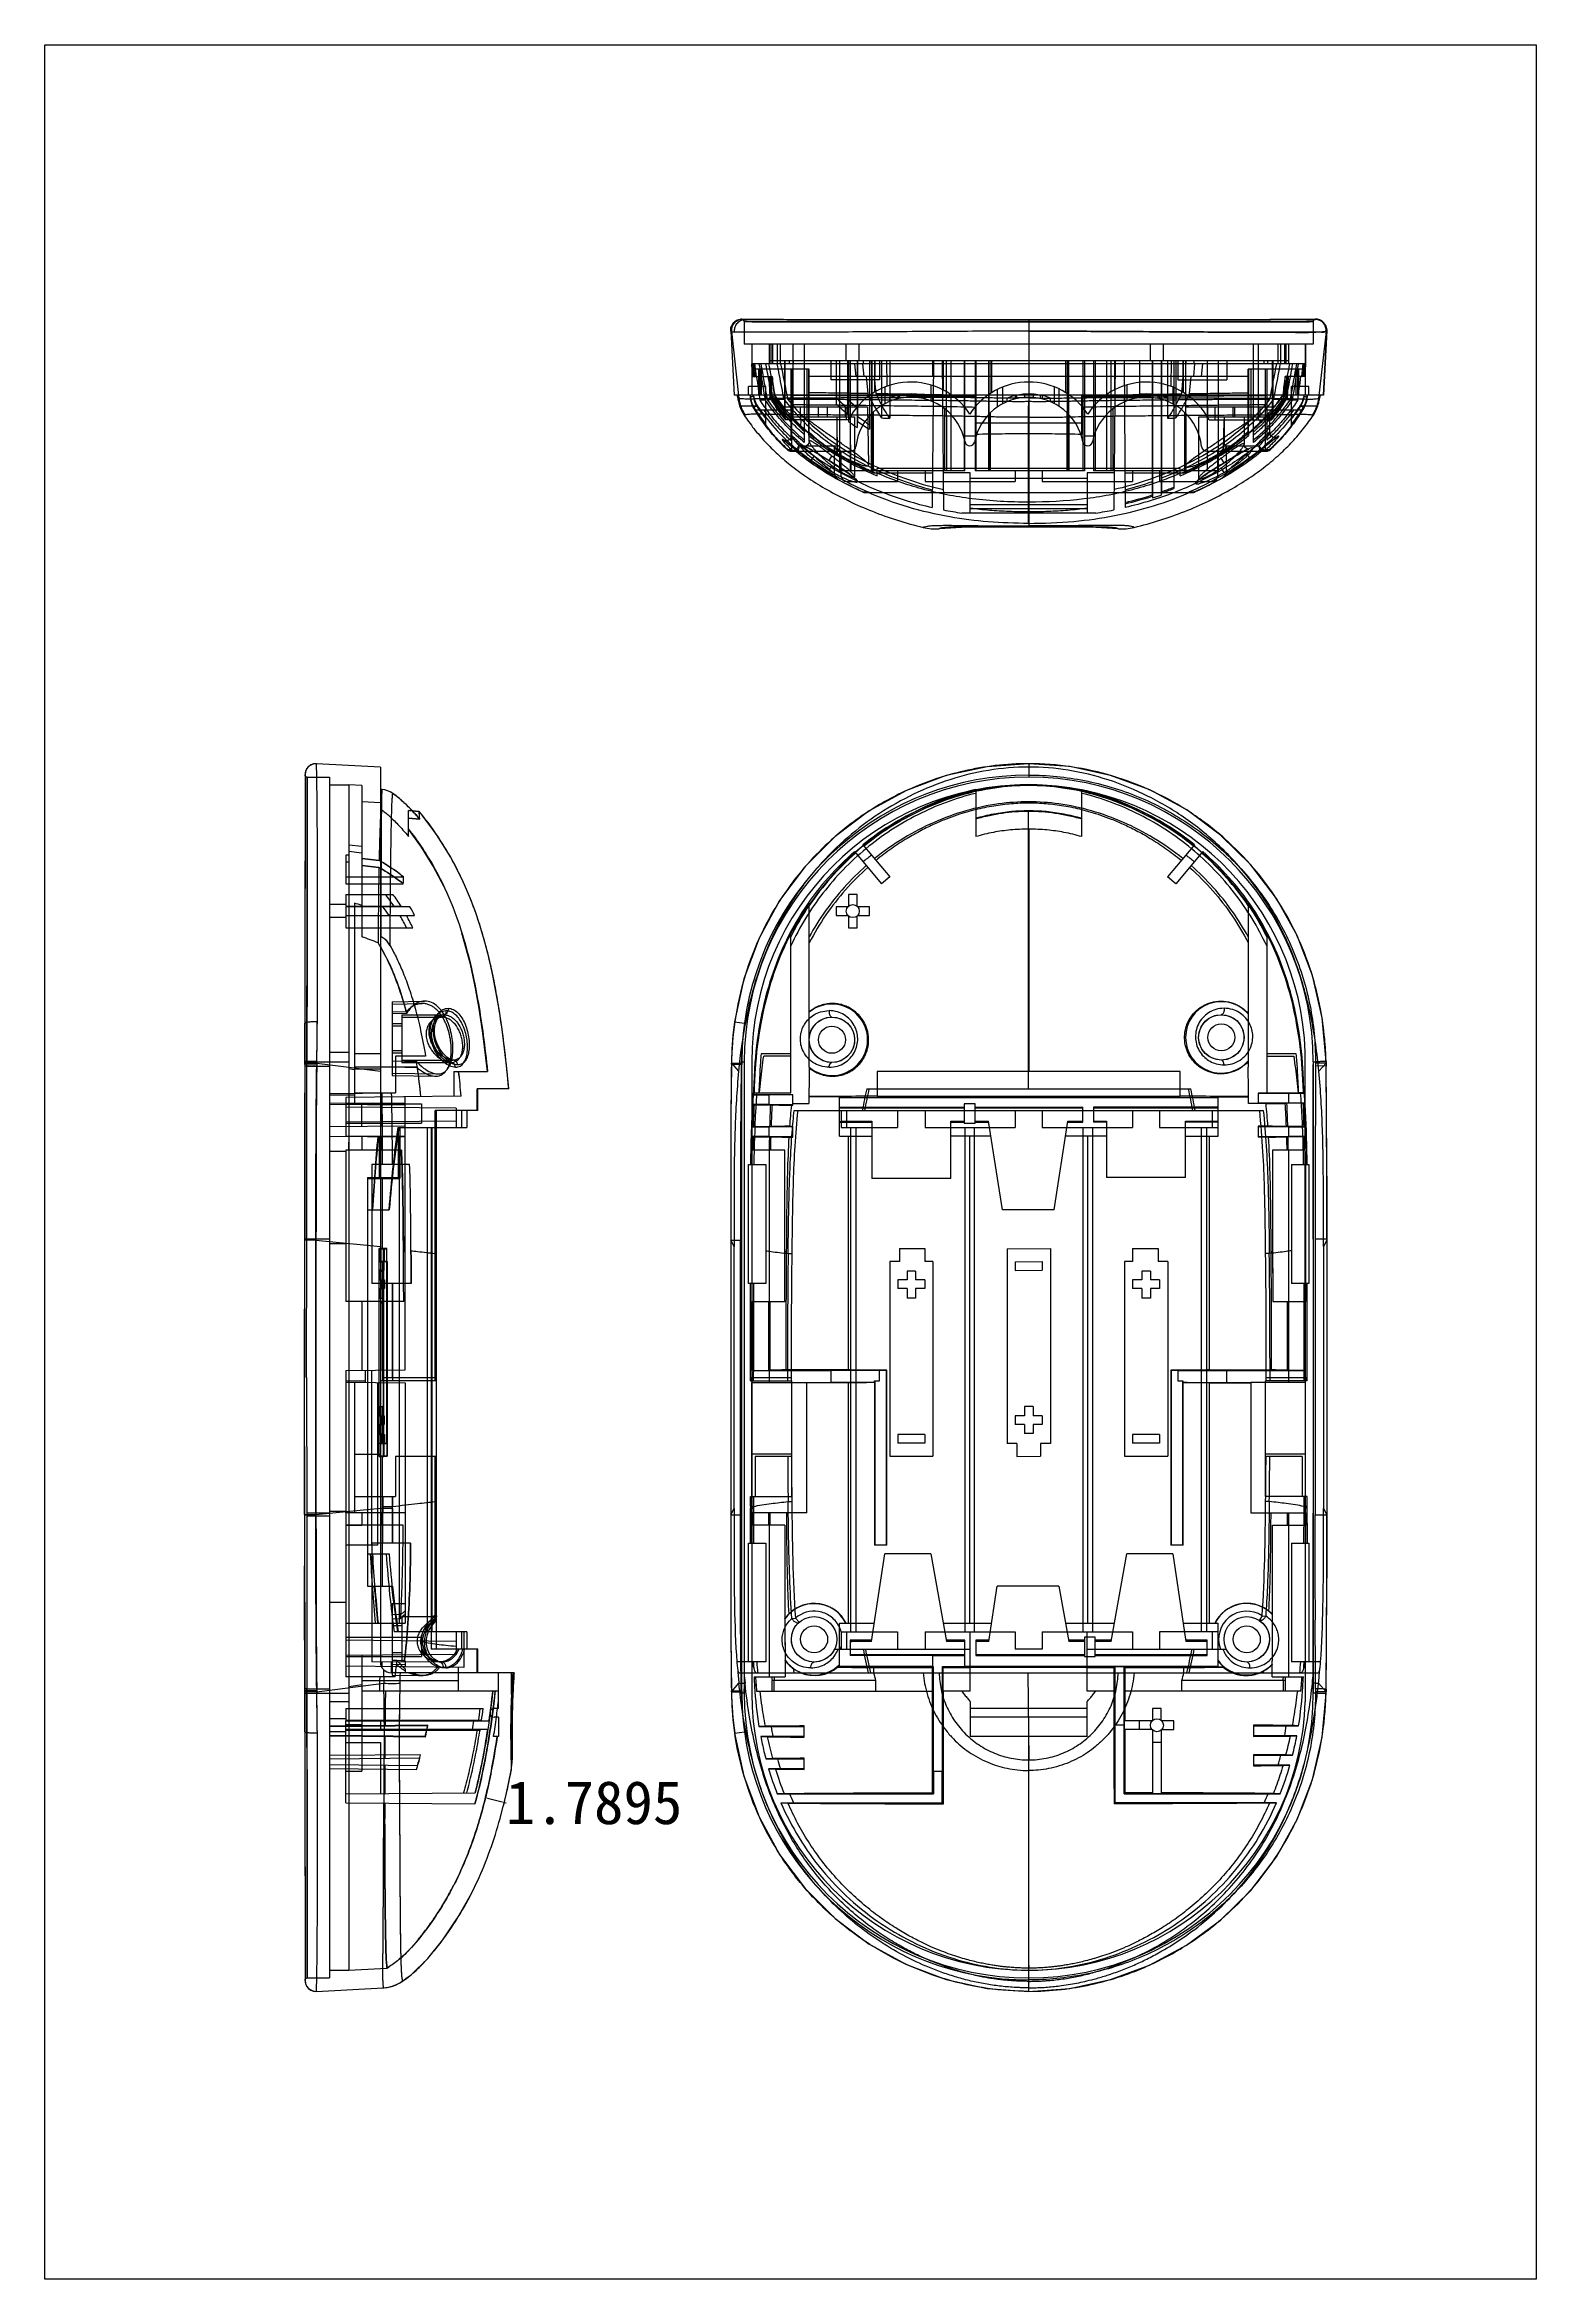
# Model space of a CAD drawing. Header units: inches. Extents: x 67 to 1213, y 469 to 1118.
# Drawn here: x 156 to 293.9, y 808.9 to 1015.5 of the extents above; entities that cross this region are included whole.
import ezdxf

# ---------------------------------------------------------------- set-up
doc = ezdxf.new("R2010")
doc.units = ezdxf.units.IN
doc.header["$MEASUREMENT"] = 0
doc.styles.get("Standard").update_dxf_attribs({"font": '', "height": 4})
doc.styles.get('Standard').set_extended_font_data('SimSun')
doc.dimstyles.get("Standard").update_dxf_attribs({"dimtxt": 0.18, "dimasz": 0.18, "dimexe": 0.18, "dimexo": 0.0625, "dimgap": 0.09, "dimtad": 0, "dimtih": 1, "dimtoh": 1, "dimdec": 4, "dimzin": 0, "dimdsep": 46, "dimtxsty": 'Standard', "dimcen": 0.09, "dimadec": 0, "dimazin": 0, "dimtfac": 1, "dimtdec": 4, "dimtofl": 0, "dimtmove": 0, "dimatfit": 3, "dimfxl": 0, "dimtolj": 1, "dimtzin": 0, "dimarcsym": 0})

# ---------------------------------------------------------------- blocks, each defined once
blk = doc.blocks.new('*D39')
at = {"color": 0, "lineweight": -2}
for p, q in [((196.76, 853.51), (196.79, 853.63)), ((196.92, 853.41), (198.3, 853.06)), ((198.48, 853.01), (198.65, 852.97)), ((198.49, 853.07), (198.52, 853.19))]:
    blk.add_line(p, q, dxfattribs=at)
at = {"color": 0}
for points in [[(196.93, 853.44), (196.91, 853.38), (196.74, 853.45)], [(198.31, 853.09), (198.3, 853.03), (198.48, 853.01)]]:
    blk.add_solid(points, dxfattribs=at)
at = {"layer": 'Defpoints', "color": 0}
for p in [(196.74, 853.45), (198.48, 853.01), (198.48, 853.01)]:
    blk.add_point(p, dxfattribs=at)
at = {"color": 0, "insert": (206.78, 852.97), "char_height": 4, "attachment_point": 5}
blk.add_mtext('\\A1;1.7895', dxfattribs=at)

msp = doc.modelspace()

# ---------------------------------------------------------------- linework, layer by layer
at = {"color": 7, "linetype": 'Continuous'}
for p, q in [((220.44051, 990.13492), (220.31057, 990.12128)), ((220.31495, 990.11772), (220.4398, 990.13031)), ((220.39123, 990.10712), (220.44486, 990.11158)), ((220.39269, 990.10708), (220.39123, 990.10712)), ((220.44001, 990.13025), (220.4398, 990.13031)), ((220.44472, 990.11176), (220.44479, 990.11157)), ((220.53254, 990.10771), (220.51531, 990.10823)), ((220.563, 990.10695), (220.53254, 990.10771)), ((220.60805, 990.10605), (220.55368, 990.10716)), ((220.69998, 990.10465), (220.60805, 990.10605)), ((220.63946, 990.0033), (220.63923, 990.00376)), ((220.64019, 990.00187), (220.64006, 990.00213)), ((220.66001, 989.93126), (220.66001, 987.8202)), ((220.66183, 989.91252), (220.66001, 989.93126)), ((220.66162, 989.91177), (220.66139, 989.91177)), ((220.66161, 989.91224), (220.66162, 989.91184)), ((220.66496, 989.9133), (220.66496, 987.8202)), ((220.90784, 990.10242), (220.69304, 990.10474)), ((222.19935, 990.09563), (220.89423, 990.10255)), ((225.75208, 990.08762), (222.188, 990.09567)), ((235.31321, 990.07972), (225.7044, 990.08769)), ((226.42882, 990.08671), (226.28978, 990.08688)), ((239.07034, 990.0786), (236.52514, 990.07934)), ((257.4245, 990.07934), (239.05816, 990.07861)), ((246.96704, 990.07872), (246.96683, 981.08627)), ((259.72814, 990.08025), (258.14268, 990.07952)), ((269.29369, 990.08942), (259.69568, 990.08023)), ((272.68105, 990.09991), (269.2558, 990.08935)), ((273.13441, 990.10347), (272.65442, 990.09975)), ((273.28711, 990.10541), (273.12, 990.10332)), ((273.27408, 989.91315), (273.27226, 989.93121)), ((273.27283, 989.91242), (273.2727, 989.91328)), ((273.27408, 989.93121), (273.27408, 987.8202)), ((273.35558, 990.10662), (273.27853, 990.10528)), ((273.29402, 990.00213), (273.29389, 990.00187)), ((273.29486, 990.00376), (273.29462, 990.0033)), ((273.39388, 990.1075), (273.34995, 990.1065)), ((273.41339, 990.10806), (273.39388, 990.1075)), ((273.42699, 990.10852), (273.41339, 990.10806)), ((273.43418, 990.10881), (273.42142, 990.10832)), ((273.46295, 990.13133), (273.46307, 990.13132)), ((273.4638, 990.13093), (273.46364, 990.13094)), ((273.47574, 990.11224), (273.47525, 990.11251)), ((273.4753, 990.11251), (273.47578, 990.11224)), ((273.47593, 990.11204), (273.47574, 990.11224)), ((273.47578, 990.11224), (273.47598, 990.11204)), ((273.47639, 990.11176), (273.47593, 990.11204)), ((273.47598, 990.11204), (273.47639, 990.11176)), ((219.43769, 989.33313), (219.41601, 989.06803)), ((219.41601, 989.06803), (219.72192, 983.12014)), ((219.41683, 989.07022), (219.72866, 983.12014)), ((219.4803, 988.99865), (219.48169, 988.99738)), ((219.48161, 988.99801), (220.17611, 982.8018)), ((273.274, 987.8202), (220.66001, 987.8202)), ((221.36496, 987.8202), (221.36496, 986.0202)), ((222.96162, 987.8202), (222.96162, 986.0202)), ((223.16624, 986.0202), (223.16831, 987.8202)), ((223.30339, 986.043), (223.30074, 987.8202)), ((223.75124, 986.0202), (223.75537, 987.8202)), ((224.00871, 986.05886), (224.00401, 987.8202)), ((225.15703, 987.8202), (225.15703, 980.8202)), ((226.21745, 987.8202), (226.21745, 978.7298)), ((230.10295, 986.3202), (230.10295, 987.8202)), ((231.30295, 986.3202), (231.30295, 987.8202)), ((258.22059, 986.3202), (258.22059, 987.8202)), ((259.42059, 986.3202), (259.42059, 987.8202)), ((267.74573, 978.73867), (267.74573, 987.8202)), ((268.18216, 987.8202), (268.18216, 980.8202)), ((270.02453, 986.0202), (270.02906, 987.8202)), ((270.26804, 986.0202), (270.26416, 987.8202)), ((270.64305, 986.0202), (270.64567, 987.8202)), ((270.77736, 986.02021), (270.77534, 987.8202)), ((270.97077, 987.8202), (270.97077, 986.0202)), ((272.53556, 987.8202), (272.53556, 986.0202)), ((272.54023, 987.8202), (272.54001, 986.02016)), ((272.55494, 983.12014), (272.55494, 987.8202)), ((274.45259, 988.99909), (273.75798, 982.80181)), ((274.51778, 989.08016), (274.20543, 983.12014)), ((274.21217, 983.12014), (274.51861, 989.07853)), ((274.45259, 988.99641), (274.45001, 988.99909)), ((274.45418, 989.00064), (274.45259, 988.99909)), ((274.50712, 989.28842), (274.51882, 989.09909)), ((272.55494, 986.0202), (221.36497, 986.0202)), ((221.37831, 986.02019), (221.37904, 986.02016)), ((221.44204, 984.82014), (221.37914, 986.0202)), ((221.37914, 986.02018), (221.37914, 983.12014)), ((226.67671, 985.5202), (221.37914, 985.5202)), ((221.62369, 986.02019), (221.75585, 984.82008)), ((222.01908, 983.12014), (222.01908, 985.5202)), ((222.12296, 985.5202), (222.12296, 983.12014)), ((222.22965, 985.5202), (222.22965, 983.12014)), ((222.96162, 986.3202), (270.97207, 986.3202)), ((223.30339, 986.043), (223.3034, 986.0202)), ((224.00871, 986.05886), (224.00874, 986.0202)), ((224.40707, 980.9646), (224.40707, 986.3202)), ((224.4163, 980.99807), (224.4163, 986.3202)), ((224.46264, 981.75498), (224.46264, 986.3202)), ((224.84667, 986.0202), (224.84667, 986.3202)), ((224.96704, 985.5202), (224.96704, 978.94086)), ((225.06704, 977.9202), (225.06704, 985.5202)), ((226.44204, 985.5202), (226.44204, 980.8202)), ((226.63988, 980.8202), (226.63988, 985.5202)), ((226.67319, 978.83247), (226.67669, 985.5202)), ((228.66704, 986.3202), (228.66704, 984.5202)), ((229.15375, 986.3202), (229.15375, 982.31396)), ((229.46704, 986.3202), (229.46704, 976.1202)), ((230.25573, 981.35313), (230.25573, 986.3202)), ((230.30295, 986.3202), (230.30295, 980.68184)), ((230.46704, 986.3202), (230.46704, 976.1202)), ((230.87473, 986.0202), (230.98193, 984.82014)), ((231.10295, 986.3202), (231.10295, 980.11853)), ((231.15016, 986.3202), (231.15016, 980.678)), ((231.74705, 984.82014), (231.64371, 986.0202)), ((231.65906, 986.3202), (231.65906, 986.0202)), ((232.25214, 986.3202), (232.25214, 979.95308)), ((232.44211, 986.0202), (232.44211, 986.3202)), ((232.44561, 976.1202), (232.46153, 986.3202)), ((232.46704, 986.3202), (232.46704, 976.1202)), ((232.72464, 986.3202), (232.69381, 983.37656)), ((232.69933, 986.3202), (232.69933, 983.37991)), ((233.16704, 986.3202), (233.16704, 984.5202)), ((233.36015, 986.3202), (233.36015, 981.00307)), ((233.80945, 986.3202), (233.83453, 983.92484)), ((234.12753, 986.3202), (234.12753, 980.97521)), ((238.1578, 986.3202), (238.03916, 972.72457)), ((238.06704, 986.3202), (238.06704, 984.8202)), ((238.97628, 986.3202), (239.0969, 972.4994)), ((239.04974, 986.3202), (239.04974, 983.59557)), ((239.33431, 986.3202), (239.35336, 976.1202)), ((239.76704, 986.3202), (239.76704, 976.1202)), ((241.0092, 986.3202), (241.0092, 976.1202)), ((241.06704, 976.1202), (241.06704, 986.3202)), ((242.0092, 986.3202), (242.0092, 976.1202)), ((242.06704, 986.3202), (242.06704, 976.1202)), ((243.26778, 986.3202), (243.25104, 976.1202)), ((243.26673, 976.1202), (243.28292, 986.3202)), ((243.47086, 986.3202), (243.47086, 983.30004)), ((243.52483, 986.3202), (243.52483, 983.3341)), ((250.3638, 986.3202), (250.3638, 983.36222)), ((250.36874, 986.3202), (250.36874, 983.35919)), ((250.58262, 976.1202), (250.56632, 986.3202)), ((250.64836, 986.3202), (250.66742, 976.1202)), ((251.96704, 986.3202), (251.96704, 976.1202)), ((252.12407, 986.3202), (252.12407, 976.1202)), ((252.96704, 986.3202), (252.96704, 976.1202)), ((253.12407, 986.3202), (253.12407, 976.1202)), ((254.16704, 986.3202), (254.16704, 976.1202)), ((254.58072, 976.1202), (254.59978, 986.3202)), ((254.9578, 986.3202), (254.83719, 972.49941)), ((254.88434, 986.3202), (254.88434, 983.59557)), ((255.77628, 986.3202), (255.89493, 972.72457)), ((257.22059, 986.3202), (257.22059, 983.1202)), ((258.37338, 986.3202), (258.37338, 973.75979)), ((258.42059, 986.3202), (258.42059, 973.61173)), ((259.22059, 986.3202), (259.22059, 973.87803)), ((259.26781, 974.0602), (259.26781, 986.3202)), ((259.80656, 986.3202), (259.80656, 980.97456)), ((260.12464, 986.3202), (260.09956, 983.92484)), ((260.36979, 986.3202), (260.36979, 974.4702)), ((260.57393, 986.3202), (260.57393, 981.00186)), ((260.76704, 986.3202), (260.76704, 984.5202)), ((261.20945, 986.3202), (261.24027, 983.37656)), ((261.23475, 986.3202), (261.23475, 983.37991)), ((261.46704, 986.3202), (261.46704, 976.1202)), ((261.47255, 986.3202), (261.48848, 976.1202)), ((261.49273, 986.3202), (261.49273, 986.0202)), ((262.29038, 986.0202), (262.18704, 984.82014)), ((262.27586, 986.0202), (262.27586, 986.3202)), ((262.95216, 984.82014), (263.05935, 986.0202)), ((263.46704, 986.3202), (263.46704, 976.1202)), ((264.46704, 986.3202), (264.46704, 976.1202)), ((265.26704, 986.3202), (265.26704, 984.5202)), ((267.25738, 979.69407), (267.25738, 985.5202)), ((272.55496, 985.5202), (267.2574, 985.5202)), ((267.29361, 985.5202), (267.29361, 980.8202)), ((267.49205, 985.5202), (267.49205, 980.8202)), ((268.72462, 986.0202), (268.72462, 986.3202)), ((268.86704, 977.9202), (268.86704, 985.5202)), ((268.96704, 985.5202), (268.96704, 978.94086)), ((269.47144, 986.3202), (269.47144, 981.75504)), ((269.51459, 986.3202), (269.51779, 980.99545)), ((269.52702, 986.3202), (269.52702, 980.96455)), ((271.70444, 983.12014), (271.70444, 985.5202)), ((271.81115, 985.5202), (271.81115, 983.12014)), ((271.91618, 985.5202), (271.91618, 983.12014)), ((272.3104, 986.02019), (272.17776, 984.82013)), ((272.55494, 986.02016), (272.49205, 984.82014)), ((272.53892, 986.02026), (272.53866, 986.02026)), ((272.53894, 986.02022), (272.53892, 986.02026)), ((272.53938, 986.02017), (272.53894, 986.02022)), ((272.56048, 986.3202), (272.54023, 986.3202)), ((272.55504, 986.02028), (272.55575, 986.01934)), ((222.66704, 983.9202), (221.06704, 983.9202)), ((221.06704, 983.12014), (221.06704, 983.9202)), ((221.44186, 984.82013), (221.44113, 984.82015)), ((221.44204, 984.82014), (223.24414, 984.82014)), ((222.66704, 980.27143), (222.66704, 983.9202)), ((222.9441, 984.82014), (223.04308, 982.93147)), ((267.2574, 984.82014), (226.67668, 984.82014)), ((233.16704, 984.5202), (228.66704, 984.5202)), ((231.95326, 984.82014), (232.09265, 983.25075)), ((232.85263, 983.23769), (232.71755, 984.82014)), ((233.65335, 983.85551), (233.65335, 982.313)), ((237.90812, 984.05405), (237.90812, 982.57636)), ((244.0404, 983.62418), (244.0404, 981.99711)), ((244.53696, 983.84893), (244.53696, 982.30416)), ((249.33145, 983.87499), (249.33145, 982.33913)), ((249.75731, 983.69094), (249.75731, 982.0894)), ((256.02597, 984.05405), (256.02597, 982.57636)), ((260.28074, 983.85551), (260.28074, 982.313)), ((260.76704, 984.5202), (265.26704, 984.5202)), ((261.21654, 984.82014), (261.08139, 983.23695)), ((261.84137, 983.24999), (261.98082, 984.82014)), ((272.49214, 984.82014), (270.68995, 984.82014)), ((270.89102, 982.93173), (270.99105, 984.82014)), ((271.26704, 980.27146), (271.26704, 983.9202)), ((272.86704, 983.9202), (271.26704, 983.9202)), ((272.49296, 984.82015), (272.49223, 984.82013)), ((272.86704, 983.12014), (272.86704, 983.9202)), ((274.21197, 983.12014), (219.72212, 983.12014)), ((220.06273, 982.82388), (220.17611, 982.8018)), ((220.23802, 982.12014), (221.89292, 982.12014)), ((221.23615, 982.91752), (221.22669, 983.12014)), ((221.24303, 982.88529), (221.23072, 983.12014)), ((221.2543, 982.94056), (221.24425, 983.12014)), ((221.49154, 983.12014), (221.50547, 982.97984)), ((221.4934, 983.12014), (221.50738, 982.97996)), ((221.50547, 982.9828), (221.54317, 982.97906)), ((221.50645, 981.99305), (221.50616, 981.99358)), ((221.51629, 981.99373), (221.51647, 981.99391)), ((221.56655, 981.91103), (221.51747, 981.99329)), ((221.51802, 981.99173), (221.58453, 981.88123)), ((225.06704, 981.7202), (221.67189, 981.7202)), ((223.04168, 982.95168), (223.04052, 982.95442)), ((224.42327, 982.0202), (224.42318, 981.24547)), ((224.42327, 982.0202), (232.07369, 982.0202)), ((224.44668, 981.56949), (224.44655, 982.0202)), ((225.87405, 981.1202), (225.87405, 982.0202)), ((226.67573, 979.68726), (226.67647, 982.0202)), ((227.52319, 981.1202), (227.52319, 982.0202)), ((228.37405, 981.1202), (228.37405, 982.0202)), ((230.02319, 981.1202), (230.02319, 982.0202)), ((232.07369, 982.0202), (232.1676, 976.64044)), ((232.58008, 981.54227), (232.58008, 976.1202)), ((234.11279, 982.531), (234.11279, 982.85425)), ((234.86431, 983.08458), (234.86431, 982.77638)), ((235.0128, 983.11618), (235.01176, 983.11622)), ((235.01176, 982.80996), (235.01176, 983.1162)), ((235.01176, 982.80998), (235.0128, 982.80994)), ((235.71431, 983.20867), (235.71431, 982.90799)), ((236.51431, 983.20165), (236.51431, 982.90055)), ((237.36279, 982.75288), (237.36279, 983.06246)), ((238.1128, 982.492), (238.1128, 982.81777)), ((239.19245, 981.85058), (239.19245, 976.1202)), ((243.34543, 981.41143), (243.34543, 976.1202)), ((243.40352, 981.46906), (243.40352, 976.1202)), ((244.96704, 982.51177), (244.96704, 982.83625)), ((245.71704, 983.07356), (245.71704, 982.76467)), ((245.86704, 982.80018), (245.86704, 983.107)), ((246.56704, 983.20537), (246.56704, 982.90449)), ((247.36704, 983.20537), (247.36704, 982.90449)), ((248.06704, 982.80018), (248.06704, 983.107)), ((248.21704, 983.07356), (248.21704, 982.76467)), ((248.96704, 982.51177), (248.96704, 982.83625)), ((250.49077, 981.5075), (250.49077, 976.1202)), ((250.5065, 981.4924), (250.5065, 976.1202)), ((251.86704, 979.48488), (251.86704, 983.12014)), ((254.74164, 981.85058), (254.74164, 976.1202)), ((255.82129, 982.492), (255.82129, 982.81777)), ((256.56978, 983.06209), (256.56978, 982.75248)), ((257.41978, 983.20165), (257.41978, 982.90055)), ((258.21978, 983.20867), (258.21978, 982.90799)), ((258.92233, 983.11618), (258.92129, 983.11622)), ((258.92129, 982.80996), (258.92129, 983.1162)), ((258.92129, 982.80998), (258.92233, 982.80994)), ((259.06978, 983.08458), (259.06978, 982.77638)), ((259.82129, 982.531), (259.82129, 982.85425)), ((261.35401, 981.54227), (261.35401, 976.1202)), ((261.47268, 982.0202), (261.37622, 976.494)), ((261.47268, 982.0202), (269.51211, 982.0202)), ((263.52319, 981.1202), (263.52319, 982.0202)), ((265.87405, 981.1202), (265.87405, 982.0202)), ((266.02319, 981.1202), (266.02319, 982.0202)), ((268.37405, 981.1202), (268.37405, 982.0202)), ((272.26219, 981.7202), (268.86704, 981.7202)), ((269.48398, 982.0202), (269.48388, 981.61195)), ((269.51217, 981.22341), (269.51211, 982.0202)), ((270.89241, 982.95442), (270.89357, 982.95168)), ((272.04117, 982.12014), (273.69606, 982.12014)), ((272.41761, 981.99391), (272.41779, 981.99373)), ((272.42777, 981.99329), (272.42747, 981.99276)), ((272.42805, 982.97986), (272.44208, 983.12014)), ((272.42862, 982.97984), (272.44255, 983.12014)), ((272.68984, 983.12014), (272.67978, 982.94056)), ((272.70337, 983.12014), (272.69106, 982.88529)), ((272.70739, 983.12014), (272.69793, 982.91754)), ((273.75798, 982.82389), (273.87136, 982.80181)), ((230.30015, 980.8202), (224.51334, 980.8202)), ((225.02405, 981.1202), (230.87319, 981.1202)), ((225.02405, 981.1202), (225.02405, 979.36939)), ((225.89105, 980.20062), (225.92059, 980.8202)), ((226.64461, 979.38031), (226.64461, 980.8202)), ((229.22405, 981.1202), (229.22405, 978.4202)), ((229.30053, 977.64611), (229.25395, 980.8202)), ((230.46704, 979.35568), (230.52178, 976.1202)), ((230.87319, 981.1202), (230.87319, 975.56449)), ((242.0092, 979.3202), (241.0092, 979.3202)), ((251.86704, 980.52014), (242.06704, 980.52014)), ((246.96705, 981.08629), (246.96709, 971.02107)), ((253.12407, 979.3202), (252.12407, 979.3202)), ((262.67319, 981.1202), (262.67319, 975.41506)), ((262.67319, 981.1202), (269.22405, 981.1202)), ((263.63395, 980.82018), (269.42064, 980.82018)), ((264.99414, 980.8202), (264.95043, 977.84181)), ((265.02405, 981.1202), (265.02405, 978.4202)), ((266.87319, 981.1202), (266.87319, 978.55994)), ((267.2894, 979.37871), (267.2894, 980.8202)), ((268.32751, 980.8202), (268.34342, 980.48795)), ((269.22405, 981.1202), (269.22405, 979.68589)), ((224.63715, 978.70631), (225.30225, 978.18823)), ((224.66038, 978.05353), (224.72357, 978.05353)), ((224.72464, 978.05254), (224.68246, 978.0541)), ((224.72443, 978.05273), (225.28693, 978.03943)), ((225.07235, 978.04268), (224.72464, 978.05254)), ((225.00043, 977.9202), (230.49838, 977.9202)), ((225.30225, 978.18823), (225.58517, 977.97073)), ((225.58517, 977.97073), (225.89874, 977.73357)), ((225.73102, 978.4202), (229.22405, 978.4202)), ((226.83467, 977.05124), (227.12405, 977.45891)), ((227.86159, 977.4606), (228.50512, 977.05538)), ((228.50513, 977.0554), (228.77319, 977.47745)), ((229.02342, 975.83714), (229.02342, 978.4202)), ((229.64068, 975.6202), (229.64068, 977.92691)), ((263.43571, 977.9202), (268.93366, 977.9202)), ((264.44068, 975.6202), (264.44068, 977.9202)), ((265.03412, 976.857), (264.77319, 977.28337)), ((265.02405, 978.4202), (268.27641, 978.4202)), ((265.22467, 978.4202), (265.22467, 976.01462)), ((267.42042, 977.28319), (267.12405, 977.68586)), ((269.20945, 978.04297), (268.87818, 978.05254)), ((269.21028, 978.05331), (269.27379, 978.05361)), ((228.51656, 976.17231), (228.77319, 976.59795)), ((241.06704, 976.1202), (229.46704, 976.1202)), ((230.14068, 975.1202), (234.82604, 975.1202)), ((232.62511, 975.9202), (238.06704, 975.9202)), ((232.96704, 975.64363), (232.96704, 976.3202)), ((260.96704, 976.3202), (232.96705, 976.3202)), ((234.82604, 976.1202), (234.82604, 975.1202)), ((237.40804, 976.1202), (237.40804, 975.1202)), ((237.40804, 975.1202), (245.71704, 975.1202)), ((241.56704, 975.9202), (239.06704, 975.9202)), ((241.56704, 972.21098), (241.56704, 975.9202)), ((252.36704, 975.41098), (241.56704, 975.41098)), ((252.12407, 976.1202), (242.0092, 976.1202)), ((245.71704, 976.1202), (245.71704, 975.1202)), ((248.21704, 976.1202), (248.21704, 975.1202)), ((248.21704, 975.1202), (256.56704, 975.1202)), ((252.36704, 975.9202), (252.36704, 972.21098)), ((254.86704, 975.9202), (252.36704, 975.9202)), ((264.46704, 976.1202), (252.96704, 976.1202)), ((255.86704, 975.9202), (261.30898, 975.9202)), ((256.56704, 976.1202), (256.56704, 975.1202)), ((259.06704, 976.1202), (259.06704, 975.1202)), ((259.06704, 975.1202), (263.94068, 975.1202)), ((260.96704, 975.64362), (260.96704, 976.3202)), ((265.02295, 975.96709), (264.77319, 976.39663)), ((231.58759, 974.16479), (232.127, 974.16434)), ((231.79724, 974.1202), (262.13683, 974.1202)), ((261.80708, 974.16434), (262.34647, 974.16478)), ((253.15648, 972.21098), (240.77755, 972.21098)), ((241.56704, 973.01098), (252.36704, 973.01098)), ((252.36704, 972.61098), (241.56704, 972.61098)), ((246.88929, 971.01098), (246.96263, 970.93363)), ((241.02883, 970.94898), (244.2345, 970.93739)), ((244.2345, 970.93739), (248.37822, 970.93387)), ((248.37822, 970.93387), (252.04065, 970.94651)), ((252.04065, 970.94651), (252.94575, 970.94719)), ((187.02558, 948.72861), (181.1193, 949.03815)), ((187.02558, 948.72861), (187.02558, 865.99023)), ((246.96704, 949.0395), (246.96704, 947.79269)), ((180.06697, 948.03591), (180.05175, 932.1423)), ((180.26646, 947.79487), (182.32552, 947.79487)), ((182.32552, 947.79487), (182.32552, 836.78559)), ((182.32552, 947.09244), (184.12552, 947.09244)), ((185.32558, 947.01524), (184.12498, 947.07816)), ((184.12552, 947.08924), (184.12552, 837.49161)), ((185.32558, 947.01524), (185.32558, 933.0294)), ((187.02558, 946.65833), (187.17419, 946.64836)), ((187.17476, 946.64829), (187.02558, 946.6583)), ((242.06704, 946.65833), (242.06704, 942.29603)), ((246.96491, 947.07816), (246.96812, 947.01524)), ((251.86704, 942.29602), (251.86704, 946.6583)), ((187.02558, 945.42409), (185.32558, 945.51318)), ((187.09702, 944.7974), (187.02558, 944.80235)), ((187.02558, 944.80233), (187.09774, 944.79733)), ((190.6147, 944.61333), (189.62558, 944.69987)), ((189.62558, 942.29603), (189.62558, 944.69986)), ((189.62559, 944.69959), (190.61541, 944.61297)), ((246.96747, 945.51318), (246.96708, 945.42409)), ((190.66084, 943.91288), (189.62558, 944.00689)), ((189.62558, 944.00689), (190.66084, 943.91288)), ((191.81385, 943.07196), (191.28274, 943.78349)), ((184.12552, 940.59008), (183.82552, 940.59008)), ((183.82552, 940.59008), (183.82552, 937.93181)), ((184.12552, 941.54559), (185.32558, 941.42191)), ((185.32558, 940.77801), (184.12552, 940.9063)), ((186.90802, 940.09878), (185.32558, 940.26044)), ((185.32558, 940.26044), (186.90877, 940.0987)), ((230.87473, 940.9063), (233.36015, 937.93181)), ((231.64371, 941.54559), (234.12753, 938.57301)), ((262.29038, 941.54559), (259.80656, 938.57301)), ((263.05935, 940.9063), (260.57393, 937.93181)), ((183.82552, 939.96763), (184.12552, 939.96763)), ((183.82552, 938.57301), (189.17116, 938.57301)), ((183.82552, 937.93181), (189.14265, 937.93181)), ((185.32558, 939.61554), (186.89497, 939.44873)), ((186.89572, 939.44865), (185.32558, 939.61554)), ((192.70911, 938.08212), (191.71925, 939.92212)), ((234.12753, 938.57301), (233.36015, 937.93181)), ((260.57393, 937.93181), (259.80656, 938.57301)), ((183.82552, 936.00626), (182.32552, 936.00626)), ((183.82552, 936.95545), (188.18835, 936.95545)), ((183.82552, 936.95545), (183.82552, 935.85347)), ((184.62552, 936.14137), (184.62552, 917.61696)), ((226.67669, 920.9842), (226.67669, 936.14136)), ((231.10295, 936.95545), (230.30295, 936.95545)), ((230.30295, 936.95545), (230.30295, 935.85347)), ((231.10295, 935.85347), (231.10295, 936.95545)), ((267.2574, 936.14136), (267.2574, 920.98391)), ((183.82552, 934.80626), (182.32552, 934.80626)), ((183.82552, 935.85347), (188.93499, 935.85347)), ((189.76379, 935.80626), (183.82552, 935.80626)), ((183.82552, 935.80626), (183.82552, 935.00626)), ((183.82552, 935.00626), (190.19263, 935.00626)), ((189.46031, 934.95905), (183.82552, 934.95905)), ((183.82552, 934.95905), (183.82552, 933.85707)), ((183.82552, 933.85707), (190.02718, 933.85707)), ((230.25573, 935.80626), (229.15375, 935.80626)), ((229.15375, 935.80626), (229.15375, 935.00626)), ((229.15375, 935.00626), (230.25573, 935.00626)), ((230.30295, 934.95905), (230.30295, 933.85707)), ((230.30295, 933.85707), (231.10295, 933.85707)), ((231.10295, 933.85707), (231.10295, 934.95905)), ((232.25214, 935.80626), (231.15016, 935.80626)), ((231.15016, 935.00626), (232.25214, 935.00626)), ((232.25214, 935.00626), (232.25214, 935.80626)), ((180.05201, 932.33458), (180.01368, 904.9616)), ((187.08464, 933.04109), (187.02558, 933.06408)), ((187.02558, 933.06408), (187.08474, 933.04106)), ((224.96704, 918.61696), (224.96704, 933.06408)), ((268.96704, 933.06408), (268.96704, 918.57595)), ((188.12552, 927.03539), (191.11308, 927.08754)), ((188.12552, 927.03539), (188.12552, 920.21548)), ((188.12552, 926.81649), (190.90295, 926.86497)), ((189.41918, 926.09428), (188.12552, 926.06511)), ((189.46436, 925.94324), (188.12552, 925.90791)), ((189.02552, 925.83488), (192.86234, 925.83488)), ((189.02552, 925.83488), (189.02552, 921.41599)), ((189.02552, 925.61599), (192.66827, 925.61599)), ((189.02552, 924.98488), (188.12552, 924.98488)), ((189.02552, 924.76599), (188.12552, 924.76599)), ((219.77791, 925.17844), (220.69286, 925.04652)), ((180.03403, 921.48345), (184.12552, 921.48023)), ((180.03411, 921.24222), (180.03457, 921.48345)), ((180.21412, 904.96144), (180.23388, 921.48282)), ((180.23244, 921.48286), (180.23502, 921.24177)), ((181.14662, 921.49961), (181.14931, 921.35826)), ((182.32552, 922.37892), (184.12552, 922.37892)), ((187.02558, 922.21696), (184.62552, 922.21696)), ((189.02552, 922.48488), (188.12552, 922.48488)), ((189.02552, 922.26599), (188.12552, 922.26599)), ((188.12552, 921.56186), (190.37273, 921.50273)), ((191.20486, 921.99023), (188.42552, 921.99023)), ((188.42552, 921.99023), (188.42552, 918.60911)), ((189.02552, 921.63488), (193.74908, 921.63488)), ((189.02552, 921.41599), (193.54777, 921.41599)), ((220.66162, 921.48282), (220.66162, 863.0976)), ((221.36162, 921.48023), (221.36162, 863.10023)), ((224.96704, 922.21696), (222.22965, 922.21696)), ((224.96704, 921.99023), (222.46962, 921.99023)), ((271.70444, 922.21696), (268.96704, 922.21696)), ((268.96704, 921.99023), (271.46447, 921.99023)), ((272.53938, 899.31764), (272.53866, 922.37899)), ((273.27247, 921.48287), (273.27247, 863.0976)), ((273.27247, 921.48286), (273.27271, 921.24177)), ((273.47639, 921.48355), (273.47593, 921.34659)), ((274.45672, 921.49939), (274.46264, 921.09006)), ((180.03348, 921.24226), (180.03321, 921.07834)), ((180.03368, 921.34659), (180.03347, 921.24226)), ((180.03861, 921.25461), (180.03412, 921.24222)), ((180.0386, 921.25459), (180.03864, 921.34631)), ((180.23329, 921.07789), (180.23244, 921.24177)), ((180.23256, 921.07789), (182.32552, 921.07789)), ((181.14834, 921.3581), (181.1427, 921.08983)), ((181.14834, 921.35804), (187.02558, 920.59847)), ((184.12552, 920.8449), (184.62553, 920.7681)), ((190.45165, 920.98376), (184.62552, 920.98391)), ((184.62552, 920.81643), (187.02558, 920.81643)), ((190.45845, 920.91518), (188.12552, 920.96704)), ((188.12552, 920.43438), (192.32215, 920.36113)), ((188.12552, 920.21548), (192.10433, 920.14603)), ((193.82552, 920.59023), (196.92973, 920.59023)), ((193.82552, 920.59023), (193.82552, 918.29023)), ((219.47402, 921.26654), (219.47527, 921.35826)), ((219.47402, 921.26655), (220.39123, 921.25459)), ((219.47527, 921.35827), (220.39269, 921.34631)), ((219.4803, 921.26639), (219.48169, 921.3581)), ((219.48168, 921.35804), (220.14043, 920.59847)), ((220.39123, 921.25459), (220.39269, 921.34631)), ((220.39124, 921.25461), (220.44511, 921.24222)), ((220.43981, 879.61876), (220.44506, 921.24222)), ((221.62369, 920.8449), (221.67896, 920.7681)), ((232.96704, 920.59023), (232.96704, 918.29023)), ((260.96704, 920.59023), (232.96705, 920.59023)), ((260.96704, 918.29023), (260.96704, 920.59023)), ((272.31038, 920.8449), (272.25512, 920.7681)), ((273.27283, 921.07789), (273.2727, 921.24177)), ((274.46264, 921.09014), (273.47524, 921.07822)), ((273.47574, 921.24226), (273.47525, 921.07834)), ((273.47593, 921.34659), (273.47574, 921.24226)), ((274.45268, 921.35836), (273.79366, 920.59847)), ((274.45259, 921.35833), (274.45662, 921.08983)), ((182.32552, 918.55587), (188.42552, 918.60911)), ((182.32552, 918.41039), (184.62552, 918.43046)), ((182.32552, 917.67805), (189.32552, 917.61696)), ((189.32552, 917.47148), (182.32552, 917.53257)), ((194.50209, 918.29731), (183.82552, 918.1855)), ((183.82552, 918.1855), (183.82552, 914.59023)), ((183.82552, 917.59023), (190.82552, 917.59023)), ((194.02552, 917.18813), (183.82552, 917.29495)), ((184.62552, 918.61696), (188.42552, 918.61696)), ((189.32552, 917.61696), (184.62552, 917.61696)), ((185.32558, 915.48273), (185.32558, 917.65187)), ((189.32552, 892.99023), (189.32552, 918.2431)), ((190.82552, 917.59023), (190.82552, 915.79023)), ((195.98093, 916.9899), (195.98093, 918.99065)), ((198.88828, 918.99023), (195.98181, 918.99023)), ((196.02552, 916.97681), (196.02552, 918.99023)), ((222.96162, 917.51686), (221.48048, 917.51686)), ((221.4934, 918.61696), (224.96704, 918.61696)), ((221.55673, 918.43046), (221.51149, 918.4261)), ((221.51155, 918.4261), (222.96162, 918.4261)), ((225.15703, 918.43046), (221.55673, 918.43046)), ((221.57894, 917.50639), (223.0865, 917.50639)), ((222.96162, 917.51686), (222.96162, 918.4261)), ((225.15703, 918.41039), (222.96162, 918.41039)), ((222.96162, 917.53257), (225.15703, 917.53257)), ((225.0207, 917.47148), (225.15703, 917.47148)), ((225.15703, 917.47148), (225.15703, 918.43046)), ((225.15703, 917.61696), (226.64031, 917.61696)), ((229.46704, 918.2431), (226.64461, 918.2431)), ((229.46704, 914.59023), (229.46704, 918.2431)), ((229.46704, 918.1855), (264.46704, 918.1855)), ((229.46704, 917.29495), (241.0092, 917.29495)), ((231.98848, 918.99023), (261.94559, 918.99023)), ((232.96704, 918.29023), (260.96705, 918.29023)), ((242.0092, 917.59023), (241.0092, 917.59023)), ((241.0092, 917.59023), (241.0092, 915.79023)), ((242.0092, 915.79023), (242.0092, 917.59023)), ((242.0092, 917.29495), (251.96704, 917.29495)), ((251.96704, 915.8855), (251.96704, 917.29495)), ((264.46704, 917.29495), (252.96704, 917.29495)), ((252.96704, 917.29495), (252.96704, 915.8855)), ((264.46704, 918.2431), (267.28901, 918.2431)), ((264.46704, 914.59023), (264.46704, 918.2431)), ((267.29361, 917.65798), (268.18216, 917.65798)), ((268.9047, 917.61696), (267.29361, 917.61696)), ((268.96704, 918.57595), (268.18216, 918.57595)), ((268.18216, 918.57595), (268.18216, 917.65798)), ((270.97077, 918.55587), (268.18216, 918.55587)), ((268.18216, 917.67805), (270.97079, 917.67805)), ((268.96704, 918.60911), (271.86403, 918.60911)), ((272.34899, 917.65187), (270.84126, 917.65187)), ((270.97077, 918.57158), (270.97079, 917.66234)), ((270.97078, 918.57158), (272.4171, 918.57158)), ((272.44903, 917.66234), (270.97078, 917.66234)), ((271.86403, 918.60911), (272.10782, 918.60597)), ((272.44208, 918.59689), (271.91618, 918.59689)), ((272.37109, 918.57595), (271.91658, 918.57595)), ((272.42805, 918.59811), (272.44208, 918.59689)), ((189.32552, 915.51764), (182.32552, 915.45655)), ((194.02552, 915.99232), (183.82552, 915.8855)), ((183.82552, 915.79023), (190.82552, 915.79023)), ((188.63822, 915.39023), (195.02552, 915.39023)), ((188.71263, 910.69023), (188.71263, 915.39023)), ((188.81508, 915.39023), (188.81508, 910.69023)), ((191.36126, 915.39023), (191.36126, 868.79023)), ((191.72552, 915.39023), (191.72552, 867.19023)), ((191.77917, 915.39023), (191.77917, 868.79023)), ((192.09299, 903.75522), (192.10629, 916.99023)), ((196.02552, 916.99023), (192.10629, 916.99023)), ((192.22552, 867.19023), (192.22552, 916.99023)), ((194.02552, 917.18813), (194.02552, 915.39023)), ((194.52552, 916.99023), (194.52552, 915.39023)), ((195.02552, 916.99023), (195.02552, 915.39023)), ((221.42884, 915.47226), (222.96162, 915.47226)), ((221.5104, 915.48273), (223.01611, 915.48273)), ((222.96162, 914.56302), (222.96162, 915.47226)), ((225.15703, 915.45655), (222.96162, 915.45655)), ((224.85953, 915.51764), (225.15703, 915.51764)), ((225.15703, 914.51764), (225.15703, 915.51764)), ((225.28693, 916.99023), (268.64716, 916.99023)), ((241.0092, 917.18813), (229.46704, 917.18813)), ((229.46704, 915.97347), (229.64068, 915.97347)), ((229.46704, 915.8855), (232.46704, 915.8855)), ((229.64068, 916.99023), (229.64068, 915.39023)), ((229.64068, 915.99232), (232.46704, 915.99232)), ((229.64068, 915.39023), (234.82604, 915.39023)), ((230.14068, 915.39023), (230.14068, 916.99023)), ((230.49838, 915.39023), (230.49838, 868.79023)), ((230.99549, 915.39023), (230.99549, 868.79023)), ((232.46704, 915.99232), (232.46704, 910.69023)), ((234.82604, 916.99023), (234.82604, 915.39023)), ((237.40804, 916.99023), (237.40804, 915.39023)), ((237.40804, 915.39023), (245.71704, 915.39023)), ((239.76704, 915.99232), (241.0092, 915.99232)), ((239.76704, 910.69023), (239.76704, 915.99232)), ((239.76704, 915.8855), (241.0092, 915.8855)), ((241.0092, 915.79023), (242.0092, 915.79023)), ((241.07588, 868.79023), (241.07588, 915.39023)), ((241.9582, 868.79023), (241.9582, 915.39023)), ((251.96704, 917.18813), (242.0092, 917.18813)), ((242.0092, 915.99232), (243.25104, 915.99232)), ((242.0092, 915.8855), (243.26778, 915.8855)), ((244.53696, 907.79023), (243.25104, 915.99232)), ((245.71704, 916.99023), (245.71704, 915.39023)), ((248.21704, 916.99023), (248.21704, 915.39023)), ((248.21704, 915.39023), (256.56704, 915.39023)), ((249.33145, 907.79023), (250.58262, 915.99232)), ((250.56632, 915.8855), (251.96704, 915.8855)), ((250.58262, 915.99232), (251.96704, 915.99232)), ((251.97588, 915.39023), (251.97588, 868.79023)), ((252.8582, 915.39023), (252.8582, 868.79023)), ((264.46704, 917.18813), (252.96704, 917.18813)), ((252.96704, 915.99232), (254.16704, 915.99232)), ((254.16704, 915.8855), (252.96704, 915.8855)), ((254.16704, 915.99232), (254.16704, 910.79023)), ((256.56704, 916.99023), (256.56704, 915.39023)), ((259.06704, 916.99023), (259.06704, 915.39023)), ((259.06704, 915.39023), (264.44068, 915.39023)), ((261.46704, 915.99232), (264.44068, 915.99232)), ((261.46704, 910.79023), (261.46704, 915.99232)), ((264.46704, 915.8855), (261.46704, 915.8855)), ((262.93859, 868.79023), (262.93859, 915.39023)), ((263.43571, 868.79023), (263.43571, 915.39023)), ((263.94068, 916.99023), (263.94068, 915.39023)), ((264.44068, 916.99023), (264.44068, 915.39023)), ((264.44068, 915.97347), (264.46704, 915.97347)), ((269.07959, 915.51764), (268.18216, 915.51764)), ((268.18216, 915.51764), (268.18216, 914.51764)), ((270.97087, 915.45655), (268.18216, 915.45655)), ((272.42367, 915.48273), (270.91797, 915.48273)), ((270.97086, 915.47226), (270.97089, 914.56302)), ((270.97088, 915.47226), (272.50527, 915.47226)), ((189.32552, 914.51764), (182.32552, 914.57873)), ((183.82552, 913.19999), (182.32552, 913.19999)), ((183.82552, 914.59023), (189.32552, 914.59023)), ((188.97295, 913.31764), (183.82552, 913.31764)), ((183.82552, 913.31764), (183.82552, 899.31764)), ((184.1255, 913.31764), (184.12546, 914.05802)), ((185.32558, 914.55255), (185.32558, 913.31764)), ((186.91329, 914.59023), (186.91329, 910.69023)), ((186.98115, 910.69023), (186.98115, 914.59023)), ((188.78244, 869.59023), (188.78244, 914.59023)), ((224.4195, 913.31764), (221.39891, 913.31764)), ((222.96162, 914.56302), (221.404, 914.56302)), ((221.48821, 914.55255), (222.9934, 914.55255)), ((222.96162, 914.57873), (225.15703, 914.57873)), ((222.96162, 913.31764), (222.96162, 899.31764)), ((224.79566, 914.51764), (225.15703, 914.51764)), ((229.46704, 914.59023), (232.46704, 914.59023)), ((230.30015, 892.99023), (230.30015, 914.59023)), ((243.47086, 914.59023), (239.76704, 914.59023)), ((241.51704, 869.59023), (241.51704, 914.59023)), ((254.16704, 914.59023), (250.36874, 914.59023)), ((252.41704, 869.59023), (252.41704, 914.59023)), ((261.46704, 914.59023), (264.46704, 914.59023)), ((263.63393, 914.59023), (263.63393, 892.99023)), ((268.18216, 914.57873), (270.97088, 914.57873)), ((269.14332, 914.51764), (268.18216, 914.51764)), ((272.53832, 913.31764), (269.51459, 913.31764)), ((272.44588, 914.55255), (270.94069, 914.55255)), ((272.52136, 914.56302), (270.97088, 914.56302)), ((270.97114, 913.31764), (270.97114, 899.31764)), ((189.73345, 911.99023), (186.22552, 911.99023)), ((186.22552, 911.99023), (186.22552, 900.99023)), ((221.06704, 911.99023), (222.66704, 911.99023)), ((221.06704, 900.99023), (221.06704, 911.99023)), ((222.66704, 911.99023), (222.66704, 900.99023)), ((271.26704, 911.99023), (271.26704, 900.99023)), ((271.26704, 911.99023), (272.86704, 911.99023)), ((272.86704, 911.99023), (272.86704, 900.99023)), ((180.01782, 910.57583), (180.00847, 892.29023)), ((185.82552, 910.79023), (188.81508, 910.79023)), ((185.82552, 910.79023), (185.82552, 872.99023)), ((185.82552, 910.69023), (188.81508, 910.69023)), ((187.22552, 904.19838), (187.22552, 910.79023)), ((239.76704, 910.69023), (232.46704, 910.69023)), ((261.46704, 910.79023), (254.16704, 910.79023)), ((274.51939, 910.90153), (274.51945, 873.74189)), ((185.82552, 907.79023), (187.84156, 907.79023)), ((249.33145, 907.79023), (244.53696, 907.79023)), ((182.32552, 905.07827), (180.01332, 905.0784)), ((180.01487, 905.07841), (180.01478, 904.97886)), ((180.028, 904.9743), (180.0153, 904.96161)), ((180.02444, 892.29023), (180.028, 904.9743)), ((180.21016, 892.29022), (180.21451, 905.07827)), ((181.06137, 892.29023), (181.06599, 904.96105)), ((181.06549, 904.97814), (181.06556, 905.07766)), ((181.06556, 904.97815), (187.02558, 904.39741)), ((181.06615, 904.97809), (181.06562, 904.96107)), ((181.0756, 904.9772), (181.07161, 892.29023)), ((219.72866, 904.39742), (219.41683, 904.9772)), ((220.31057, 892.29023), (220.31495, 904.9743)), ((220.31495, 904.9743), (220.44086, 904.96161)), ((273.4636, 904.96177), (273.46281, 879.61877)), ((274.51914, 905.0784), (273.46296, 905.07766)), ((273.46355, 905.07841), (273.4638, 904.97886)), ((273.4638, 904.97886), (273.46364, 904.96177)), ((274.51778, 904.97815), (274.20543, 904.39741)), ((274.51775, 904.97809), (274.51777, 904.96107)), ((182.32552, 904.67081), (183.82552, 904.67081)), ((186.92552, 885.00212), (186.92552, 904.22039)), ((187.33572, 904.22251), (187.02948, 904.22251)), ((187.02951, 903.02239), (187.02951, 904.22251)), ((187.61471, 903.02239), (187.02951, 903.02239)), ((187.07216, 903.0009), (187.38105, 903.0009)), ((187.07216, 902.19586), (187.07216, 903.0009)), ((187.07216, 902.99586), (187.38105, 902.99586)), ((187.39284, 904.21777), (187.08325, 904.21777)), ((187.08325, 904.21777), (187.08325, 903.01765)), ((187.65372, 903.01608), (187.08325, 903.01765)), ((187.22552, 902.19838), (187.22552, 902.99838)), ((187.29147, 903.02239), (187.29147, 885.02239)), ((187.63395, 904.20242), (187.30947, 904.20242)), ((187.30947, 886.19896), (187.30947, 904.20242)), ((187.63395, 904.19435), (187.30947, 904.19435)), ((187.32795, 903.01608), (187.32795, 885.01608)), ((187.33576, 903.02239), (187.33576, 904.22251)), ((187.38105, 902.19586), (187.38105, 903.0009)), ((187.39284, 904.21777), (187.39284, 903.01765)), ((187.61471, 903.02239), (187.61471, 885.02239)), ((187.63395, 886.19896), (187.63395, 904.20242)), ((187.65372, 903.01608), (187.65372, 885.01608)), ((189.15913, 903.95006), (189.32589, 903.9282)), ((189.15977, 903.94993), (189.32554, 903.92821)), ((192.09083, 891.99021), (192.09211, 903.75523)), ((219.72866, 880.18305), (219.72866, 904.39741)), ((224.72443, 903.75522), (225.06345, 903.75095)), ((235.01193, 903.02239), (234.11279, 903.02239)), ((234.11279, 903.02239), (234.11279, 885.02239)), ((235.0128, 904.22251), (235.01176, 903.02239)), ((235.01262, 904.22251), (237.36279, 904.21777)), ((237.3628, 904.21777), (237.3628, 903.01765)), ((238.1128, 903.01608), (237.3628, 903.01765)), ((238.1128, 903.01608), (238.1128, 885.01608)), ((244.96704, 904.19435), (248.96704, 904.20242)), ((244.96704, 904.19435), (244.96704, 886.19896)), ((245.71704, 902.99586), (248.21704, 903.0009)), ((245.71704, 902.99586), (245.71704, 902.19586)), ((248.21704, 903.0009), (248.21704, 902.2009)), ((248.96704, 904.20242), (248.96704, 886.20527)), ((256.57129, 903.01765), (255.82129, 903.01608)), ((255.82129, 903.01608), (255.82129, 885.01608)), ((256.57129, 904.21777), (258.92146, 904.22251)), ((256.57129, 904.21777), (256.57129, 903.01765)), ((258.92129, 904.22251), (258.92233, 903.02239)), ((259.82129, 903.02239), (258.92215, 903.02239)), ((259.82129, 903.02239), (259.82129, 885.02239)), ((269.20974, 903.75522), (268.87042, 903.75095)), ((272.55494, 879.79023), (272.55494, 904.67081)), ((274.20543, 904.39741), (274.20543, 880.18305)), ((189.87427, 900.99023), (186.22552, 900.99023)), ((186.92552, 902.10886), (187.24517, 902.10886)), ((186.93705, 902.10886), (186.93705, 901.30886)), ((186.93705, 901.30886), (187.39323, 901.30886)), ((186.94407, 902.10886), (186.94407, 901.30886)), ((187.06114, 901.30886), (187.06114, 900.50886)), ((187.07216, 902.2009), (187.38105, 902.2009)), ((187.07216, 902.19586), (187.38105, 902.19586)), ((187.08363, 901.30886), (187.08363, 900.50886)), ((187.22552, 899.61886), (187.22552, 902.10886)), ((187.23773, 902.10886), (187.23773, 901.30886)), ((187.24517, 902.10886), (187.24517, 901.30886)), ((187.26017, 892.29023), (187.25084, 900.99023)), ((187.36934, 901.30886), (187.36934, 900.50886)), ((187.39323, 901.30886), (187.39323, 900.50886)), ((222.66704, 900.99023), (221.06704, 900.99023)), ((221.23072, 891.99023), (221.23072, 900.99023)), ((221.2433, 892.29023), (221.24281, 900.99023)), ((235.71431, 901.30886), (234.86431, 901.30886)), ((234.86431, 901.30886), (234.86431, 900.50886)), ((236.51431, 902.10886), (235.71431, 902.10886)), ((235.71431, 902.10886), (235.71431, 901.30886)), ((236.51431, 902.10886), (236.51431, 901.30886)), ((237.36431, 901.30886), (236.51431, 901.30886)), ((237.36431, 901.30886), (237.36431, 900.50886)), ((245.71704, 902.19586), (248.21704, 902.2009)), ((257.41978, 901.30886), (256.56978, 901.30886)), ((256.56978, 901.30886), (256.56978, 900.50886)), ((258.21978, 902.10886), (257.41978, 902.10886)), ((257.41978, 902.10886), (257.41978, 901.30886)), ((258.21978, 902.10886), (258.21978, 901.30886)), ((259.06978, 901.30886), (258.21978, 901.30886)), ((259.06978, 901.30886), (259.06978, 900.50886)), ((272.86704, 900.99023), (271.26704, 900.99023)), ((272.69131, 900.99023), (272.69082, 892.29023)), ((272.70337, 891.99023), (272.70337, 900.99023)), ((189.18119, 899.31764), (183.82552, 899.31764)), ((185.32558, 899.31764), (184.12588, 899.31764)), ((185.32558, 899.31764), (185.32558, 892.94834)), ((186.92552, 899.61886), (187.24517, 899.61886)), ((186.93705, 900.50886), (187.39323, 900.50886)), ((186.93705, 900.50886), (186.93705, 899.61886)), ((186.94407, 900.50886), (186.94407, 899.61886)), ((187.23773, 900.50886), (187.23773, 899.61886)), ((187.24517, 900.50886), (187.24517, 899.61886)), ((221.37914, 899.31764), (224.40706, 899.31764)), ((221.37914, 892.93577), (221.37914, 899.31764)), ((221.44204, 899.31764), (221.44204, 892.94834)), ((222.9441, 892.94834), (222.9441, 899.31764)), ((223.04275, 899.31764), (223.04306, 892.96811)), ((235.71431, 900.50886), (234.86431, 900.50886)), ((235.71431, 900.50886), (235.71431, 899.61886)), ((236.51431, 899.61886), (235.71431, 899.61886)), ((237.36431, 900.50886), (236.51431, 900.50886)), ((236.51431, 900.50886), (236.51431, 899.61886)), ((257.41978, 900.50886), (256.56978, 900.50886)), ((257.41978, 900.50886), (257.41978, 899.61886)), ((258.21978, 899.61886), (257.41978, 899.61886)), ((258.21978, 900.50886), (258.21978, 899.61886)), ((259.06978, 900.50886), (258.21978, 900.50886)), ((269.52702, 899.31764), (272.54934, 899.31764)), ((270.89102, 892.96812), (270.89134, 899.31764)), ((270.98999, 899.31764), (270.98999, 892.94834)), ((272.49205, 899.31764), (272.55492, 899.31764)), ((272.49205, 892.94834), (272.49205, 899.31764)), ((183.82552, 892.93263), (189.32551, 892.99023)), ((183.82552, 892.93263), (183.82552, 864.63139)), ((185.62552, 892.95148), (185.62552, 891.82898)), ((186.22087, 892.95771), (186.22087, 876.79023)), ((221.44204, 892.94834), (221.37914, 892.93577)), ((221.37914, 892.93577), (228.66704, 892.93263)), ((221.44204, 892.94834), (222.9441, 892.94834)), ((222.9441, 892.94834), (223.04308, 892.96812)), ((222.96162, 892.93263), (222.96162, 891.84783)), ((230.30015, 892.99023), (224.51334, 892.99023)), ((233.16704, 892.95148), (228.66704, 892.95148)), ((228.66704, 892.95148), (228.66704, 891.82898)), ((233.16704, 891.99023), (233.16704, 892.95148)), ((233.80945, 892.93263), (233.16704, 892.93263)), ((233.80945, 892.93263), (233.83453, 892.95771)), ((233.80945, 876.79023), (233.80945, 892.93263)), ((233.83453, 876.79023), (233.83453, 892.95771)), ((260.12464, 892.93263), (260.09956, 892.95771)), ((260.09956, 892.95771), (260.09956, 876.79023)), ((260.12464, 892.93263), (260.12464, 876.79023)), ((260.76704, 892.93263), (260.12464, 892.93263)), ((260.76704, 892.95148), (260.76704, 891.99023)), ((260.76704, 892.95148), (265.26704, 892.95148)), ((263.63395, 892.99023), (269.42064, 892.99023)), ((265.26704, 891.82898), (265.26704, 892.95148)), ((265.26704, 892.93263), (272.55494, 892.93577)), ((270.89102, 892.96811), (270.98999, 892.94834)), ((270.97157, 892.93263), (270.97157, 891.84783)), ((272.49205, 892.94834), (270.98999, 892.94834)), ((272.55494, 892.93577), (272.49205, 892.94834)), ((180.01427, 879.61876), (180.00968, 892.29023)), ((180.0108, 892.29023), (180.02444, 892.29023)), ((180.028, 879.60617), (180.02444, 892.29023)), ((180.21016, 892.29024), (180.21444, 879.50219)), ((181.06578, 879.73523), (181.06137, 892.29023)), ((181.07161, 892.29023), (181.0756, 879.60326)), ((183.82552, 891.99023), (185.62552, 891.99023)), ((183.82552, 891.84783), (189.32552, 891.79023)), ((184.62552, 891.83945), (184.62552, 879.79023)), ((186.76915, 891.817), (186.76915, 876.79023)), ((192.22552, 891.99025), (187.02558, 891.99023)), ((187.26042, 891.99024), (187.26044, 892.29023)), ((187.26044, 892.29023), (187.26042, 891.99024)), ((187.26044, 892.29022), (192.22552, 892.29025)), ((188.15267, 892.29023), (188.15214, 891.99021)), ((189.32552, 891.79023), (189.32552, 869.59023)), ((220.44051, 892.29023), (220.31057, 892.29023)), ((220.31495, 879.60617), (220.31057, 892.29023)), ((221.23072, 891.99023), (225.06704, 891.99023)), ((221.24303, 892.29022), (225.00051, 892.29025)), ((221.24303, 892.29023), (221.24303, 891.99024)), ((221.37831, 878.63139), (221.37914, 891.84468)), ((221.37911, 891.84468), (228.66704, 891.84783)), ((221.37914, 891.83945), (226.44204, 891.83945)), ((221.50645, 892.29023), (221.50616, 891.99021)), ((224.65921, 892.29021), (224.65896, 891.99021)), ((225.00046, 892.29025), (225.00035, 891.99025)), ((225.06704, 881.29023), (225.06704, 891.99023)), ((226.44204, 879.79023), (226.44204, 891.83945)), ((230.30015, 891.79023), (226.44204, 891.79023)), ((232.70579, 891.82898), (228.66704, 891.82898)), ((230.30015, 869.59023), (230.30015, 891.79023)), ((232.70579, 891.82898), (232.69381, 891.817)), ((232.69381, 891.817), (232.69381, 876.79023)), ((232.70579, 891.99023), (233.16704, 891.99023)), ((232.70579, 891.82898), (232.70579, 891.99023)), ((232.72464, 891.99023), (232.72464, 876.79023)), ((260.76704, 891.99023), (261.2283, 891.99023)), ((261.20945, 876.79023), (261.20945, 891.99023)), ((261.2283, 891.99023), (261.2283, 891.82898)), ((261.2283, 891.82898), (261.24027, 891.817)), ((261.2283, 891.82898), (265.26704, 891.82898)), ((261.24027, 876.79023), (261.24027, 891.817)), ((263.63393, 891.79023), (263.63393, 869.59023)), ((263.63393, 891.79023), (267.49205, 891.79023)), ((265.26704, 891.84783), (272.55494, 891.84468)), ((267.49205, 891.83945), (267.49205, 879.79023)), ((272.55494, 891.83945), (267.49205, 891.83945)), ((268.86704, 881.29023), (268.86704, 891.99023)), ((272.70337, 891.99023), (268.86704, 891.99023)), ((268.93374, 891.99025), (268.93363, 892.29026)), ((268.93363, 892.29021), (272.69106, 892.29024)), ((269.27512, 891.99021), (269.27496, 892.29021)), ((272.42777, 891.99021), (272.42747, 892.29024)), ((272.69106, 891.99024), (272.69106, 892.29023)), ((186.94035, 889.61275), (186.94035, 888.76149)), ((186.94035, 889.61149), (187.24123, 889.61149)), ((186.94035, 888.76149), (187.38105, 888.76149)), ((187.07216, 888.76149), (187.07216, 887.96149)), ((187.22552, 887.11212), (187.22552, 889.61212)), ((187.24123, 889.61149), (187.24123, 888.76149)), ((187.38105, 888.76149), (187.38105, 887.96149)), ((246.56704, 888.76149), (245.71704, 888.76149)), ((245.71704, 888.76149), (245.71704, 887.96149)), ((247.36704, 889.61275), (246.56704, 889.61149)), ((246.56704, 889.61149), (246.56704, 888.76149)), ((247.36704, 889.61275), (247.36704, 888.76149)), ((248.21704, 888.76149), (247.36704, 888.76149)), ((248.21704, 888.76149), (248.21704, 887.96149)), ((186.92552, 887.01886), (187.39323, 887.01886)), ((186.94035, 887.96149), (186.94035, 887.11275)), ((186.94035, 887.96149), (187.38105, 887.96149)), ((186.94035, 887.11149), (187.24123, 887.11149)), ((187.06114, 887.01886), (187.06114, 886.21886)), ((187.08363, 887.01886), (187.08363, 886.21886)), ((187.22552, 886.21886), (187.22552, 887.01886)), ((187.24123, 887.96149), (187.24123, 887.11149)), ((187.36934, 887.01886), (187.36934, 886.21886)), ((187.39323, 887.01886), (187.39323, 886.21886)), ((237.36431, 887.01886), (234.86431, 887.01886)), ((234.86431, 887.01886), (234.86431, 886.21886)), ((237.36431, 887.01886), (237.36431, 886.21886)), ((246.56704, 887.96149), (245.71704, 887.96149)), ((246.56704, 887.96149), (246.56704, 887.11149)), ((247.36704, 887.11275), (246.56704, 887.11149)), ((247.36704, 887.96149), (247.36704, 887.11275)), ((248.21704, 887.96149), (247.36704, 887.96149)), ((256.56978, 887.01886), (256.56978, 886.21886)), ((259.06978, 887.01886), (256.56978, 887.01886)), ((259.06978, 887.01886), (259.06978, 886.21886)), ((184.62552, 885.19023), (187.02558, 885.19023)), ((186.92552, 886.21886), (187.39323, 886.21886)), ((187.63395, 886.20527), (187.03872, 886.20385)), ((187.03872, 886.20038), (187.03872, 885.00038)), ((187.63395, 886.19896), (187.03872, 886.20038)), ((187.34553, 885.00038), (187.03872, 885.00038)), ((187.22552, 872.99023), (187.22552, 885.01931)), ((187.61471, 885.02239), (187.29147, 885.02239)), ((187.65372, 885.01608), (187.32795, 885.01608)), ((187.34553, 886.20385), (187.34553, 885.00385)), ((188.42552, 884.99023), (188.42552, 881.29023)), ((192.22552, 884.99023), (188.42552, 884.99023)), ((192.0924, 884.99023), (192.0924, 880.82524)), ((225.06704, 885.19023), (221.37914, 885.19023)), ((225.06704, 884.99023), (221.67189, 884.99023)), ((234.11279, 885.02239), (238.1128, 885.01608)), ((237.36431, 886.21886), (234.86431, 886.21886)), ((245.86704, 886.20038), (244.96704, 886.19896)), ((245.86704, 886.20038), (245.86704, 885.00038)), ((245.86704, 885.00038), (248.06704, 885.00385)), ((248.96704, 886.20527), (248.06704, 886.20385)), ((248.06704, 886.20385), (248.06704, 885.00385)), ((255.82129, 885.01608), (259.82129, 885.02239)), ((259.06978, 886.21886), (256.56978, 886.21886)), ((272.55494, 885.19023), (268.86704, 885.19023)), ((272.26219, 884.99023), (268.86704, 884.99023)), ((187.02557, 880.18305), (181.06546, 879.60231)), ((184.62552, 881.29023), (188.42552, 881.29023)), ((187.02556, 880.1907), (187.24059, 880.21165)), ((187.24111, 880.37639), (187.24059, 880.21182)), ((187.24059, 880.21182), (188.15181, 880.20889)), ((187.24107, 880.37639), (188.15198, 880.37346)), ((187.24417, 881.29023), (187.2411, 880.37656)), ((187.2411, 880.37656), (187.24417, 881.29023)), ((188.15181, 880.20889), (188.15198, 880.37346)), ((192.09318, 870.00816), (192.10304, 880.82525)), ((219.41683, 879.60327), (219.72866, 880.18305)), ((221.23072, 881.29023), (225.06704, 881.29023)), ((221.23072, 881.29023), (221.23072, 880.1907)), ((221.23072, 880.1907), (221.24198, 880.21165)), ((221.24201, 880.37639), (221.24199, 880.21182)), ((221.24201, 880.37656), (221.24217, 881.29023)), ((221.51629, 880.37346), (221.51647, 880.20889)), ((224.72464, 880.82525), (225.06348, 880.82952)), ((272.70337, 881.29023), (268.86704, 881.29023)), ((269.20945, 880.82525), (268.87065, 880.82952)), ((272.41761, 880.20889), (272.41779, 880.37346)), ((272.69191, 881.29023), (272.69207, 880.37656)), ((272.6921, 880.21182), (272.69207, 880.37639)), ((272.70337, 880.1907), (272.6921, 880.21165)), ((272.70337, 880.1907), (272.70337, 881.29023)), ((274.20543, 880.18305), (274.51778, 879.60231)), ((180.01303, 879.73452), (180.03414, 863.33817)), ((180.01313, 879.60159), (181.06551, 879.6023)), ((180.028, 879.60617), (180.01541, 879.61875)), ((182.32552, 879.73468), (180.21407, 879.73468)), ((180.23256, 879.61892), (180.21422, 863.50258)), ((180.21446, 879.50219), (182.32552, 879.50219)), ((181.0657, 879.73523), (181.06525, 879.61947)), ((181.06545, 879.61948), (181.06546, 879.6023)), ((183.82552, 879.90965), (182.32552, 879.90965)), ((183.82552, 879.79023), (183.82552, 879.90965)), ((189.32552, 879.79023), (183.82552, 879.79023)), ((183.82552, 878.63142), (184.12555, 878.63142)), ((189.14068, 878.63139), (183.82552, 878.63139)), ((184.12593, 878.6314), (185.32557, 878.63139)), ((185.32558, 879.79023), (185.32559, 878.63139)), ((220.31495, 879.60617), (220.4398, 879.61875)), ((220.44479, 863.33817), (220.4398, 879.61876)), ((224.41622, 878.63139), (221.3785, 878.63139)), ((226.44204, 879.79023), (221.37909, 879.79023)), ((221.44186, 879.79023), (221.44113, 878.63139)), ((222.94292, 878.63139), (222.94393, 879.79023)), ((222.96162, 878.63139), (222.96162, 864.63139)), ((223.04168, 879.79023), (223.04052, 878.63139)), ((267.49205, 879.79023), (272.55496, 879.79023)), ((269.51787, 878.63139), (272.5444, 878.6314)), ((270.89357, 878.63139), (270.89241, 879.79023)), ((270.972, 878.63139), (270.97243, 864.63139)), ((270.99015, 879.79023), (270.99117, 878.63139)), ((272.49296, 878.63139), (272.49223, 879.79023)), ((272.55575, 878.6314), (272.49296, 878.63139)), ((272.54052, 862.30438), (272.54001, 878.63142)), ((272.55504, 879.79023), (272.55575, 878.6314)), ((273.27409, 879.73468), (273.27408, 879.61892)), ((273.46017, 874.8868), (273.46307, 879.6016)), ((273.46295, 879.61877), (273.46307, 879.6016)), ((273.46322, 879.60159), (274.51915, 879.6023)), ((274.51777, 879.73523), (274.51779, 879.61947)), ((186.76915, 876.79023), (183.82552, 876.79023)), ((185.82552, 875.99023), (187.83271, 875.99023)), ((186.22552, 876.99023), (186.22552, 865.99023)), ((189.82649, 876.99023), (186.22552, 876.99023)), ((221.06704, 876.99023), (222.66704, 876.99023)), ((221.06704, 865.99023), (221.06704, 876.99023)), ((222.66704, 876.99023), (222.66704, 865.99023)), ((232.44561, 867.88813), (233.65335, 875.99023)), ((233.83453, 876.79023), (232.69381, 876.79023)), ((237.90812, 875.99023), (233.65335, 875.99023)), ((237.90812, 875.99023), (239.35336, 867.88813)), ((254.58072, 867.88813), (256.02597, 875.99023)), ((260.28074, 875.99023), (256.02597, 875.99023)), ((261.24027, 876.79023), (260.09956, 876.79023)), ((260.28074, 875.99023), (261.48848, 867.88813)), ((271.26704, 876.99023), (271.26704, 865.99023)), ((271.26704, 876.99023), (272.86704, 876.99023)), ((272.86704, 876.99023), (272.86704, 865.99023)), ((180.01771, 874.09005), (180.04721, 855.75065)), ((185.82552, 872.99023), (188.1486, 872.99023)), ((243.26673, 867.88813), (244.0404, 872.99023)), ((249.75731, 872.99023), (244.0404, 872.99023)), ((249.75731, 872.99023), (250.66742, 867.88813)), ((182.32552, 871.50802), (183.82552, 871.50802)), ((188.12552, 871.38649), (189.32552, 871.40744)), ((188.12552, 871.38649), (188.12552, 864.78548)), ((188.92231, 870.3843), (188.12552, 870.36425)), ((188.12552, 869.98313), (188.90025, 870.00644)), ((189.02552, 870.18599), (189.02552, 865.98599)), ((189.02552, 870.18599), (191.72552, 870.18599)), ((224.42327, 869.98313), (224.42318, 870.00644)), ((225.07235, 870.00816), (225.39929, 870.0316)), ((225.73102, 869.65745), (225.39935, 870.0316)), ((268.55078, 870.25956), (268.27641, 869.84157)), ((268.55081, 870.25956), (268.87818, 870.23696)), ((183.82552, 869.59023), (189.32552, 869.59023)), ((183.82552, 868.29023), (190.82552, 868.29023)), ((194.02552, 867.88813), (183.82552, 867.99495)), ((189.02552, 869.33599), (188.12552, 869.33599)), ((195.02552, 868.79023), (188.29514, 868.79023)), ((190.82552, 868.29023), (190.82552, 866.49023)), ((192.2255, 868.73925), (192.22549, 868.79002)), ((194.02552, 868.79023), (194.02552, 866.69232)), ((194.52552, 868.79023), (194.52552, 867.19023)), ((194.73474, 868.79023), (194.73474, 865.48071)), ((195.02552, 868.79023), (195.02552, 867.19023)), ((229.46704, 865.53735), (229.46704, 869.59023)), ((229.46704, 869.59023), (232.69933, 869.59023)), ((229.63824, 868.79023), (234.82604, 868.79023)), ((229.64068, 868.79023), (229.64068, 867.19023)), ((230.14068, 867.19023), (230.14068, 868.79023)), ((230.46704, 867.99495), (230.46704, 866.5855)), ((232.46153, 867.99495), (230.46704, 867.99495)), ((232.44561, 867.88813), (230.52178, 867.88813)), ((234.82604, 868.79023), (234.82604, 867.19023)), ((237.40804, 868.79023), (237.40804, 867.19023)), ((237.40804, 868.79023), (245.71704, 868.79023)), ((239.04974, 869.59023), (243.52483, 869.59023)), ((241.06704, 867.99495), (239.33431, 867.99495)), ((241.06704, 867.88813), (239.35336, 867.88813)), ((241.06704, 865.57924), (241.06704, 867.99495)), ((241.56704, 863.29023), (241.56704, 868.79023)), ((242.06704, 867.99495), (242.06704, 866.5855)), ((243.28292, 867.99495), (242.06704, 867.99495)), ((243.26673, 867.88813), (242.06704, 867.88813)), ((245.71704, 868.79023), (245.71704, 867.19023)), ((248.21704, 868.79023), (248.21704, 867.19023)), ((248.21704, 868.79023), (256.56704, 868.79023)), ((250.3638, 869.59023), (254.88434, 869.59023)), ((252.12407, 867.99495), (250.64836, 867.99495)), ((252.12407, 867.88813), (250.66742, 867.88813)), ((252.12407, 868.29023), (252.12407, 866.49023)), ((253.12407, 868.29023), (252.12407, 868.29023)), ((252.36704, 863.29023), (252.36704, 868.79023)), ((253.12407, 866.49023), (253.12407, 868.29023)), ((254.59978, 867.99495), (253.12407, 867.99495)), ((254.58072, 867.88813), (253.12407, 867.88813)), ((256.56704, 868.79023), (256.56704, 867.19023)), ((259.06704, 868.79023), (259.06704, 867.19023)), ((264.44068, 868.79023), (259.06704, 868.79023)), ((261.23475, 869.59023), (264.46704, 869.59023)), ((263.46704, 867.99495), (261.47255, 867.99495)), ((263.46704, 867.88813), (261.48848, 867.88813)), ((263.46704, 866.5855), (263.46704, 867.99495)), ((263.94068, 868.79023), (263.94068, 867.19023)), ((264.44068, 868.79023), (264.44068, 867.19023)), ((264.46704, 865.53735), (264.46704, 869.59023)), ((194.02552, 866.69232), (183.82552, 866.5855)), ((183.82552, 866.49023), (190.82552, 866.49023)), ((185.32552, 866.60121), (185.32552, 855.89023)), ((192.68681, 865.98599), (186.22552, 865.99023)), ((189.02552, 866.83599), (188.12552, 866.83599)), ((188.57623, 866.14253), (188.12552, 866.15612)), ((189.32552, 866.0929), (188.12552, 866.12801)), ((188.12552, 865.7786), (188.53376, 865.76832)), ((189.32552, 865.73175), (188.12552, 865.7614)), ((189.32552, 866.0929), (189.32552, 865.53735)), ((196.02552, 867.19023), (191.72551, 867.19023)), ((195.98138, 864.98971), (195.98138, 867.19062)), ((196.02552, 864.99023), (196.02552, 867.20466)), ((222.66704, 865.99023), (219.98033, 865.99023)), ((224.44668, 866.14253), (224.44655, 866.15612)), ((229.02342, 867.19023), (241.56704, 867.19023)), ((230.46704, 866.69232), (241.06704, 866.69232)), ((238.06704, 866.5855), (230.46704, 866.5855)), ((238.06704, 866.60121), (238.06704, 865.57924)), ((238.06704, 866.60121), (241.06704, 866.60121)), ((242.06704, 866.69232), (252.12407, 866.69232)), ((242.06704, 866.5855), (252.12407, 866.5855)), ((248.21704, 867.19023), (245.71704, 867.19023)), ((252.12407, 866.49023), (253.12407, 866.49023)), ((252.36704, 867.19023), (265.22468, 867.19023)), ((253.12407, 866.69232), (263.46704, 866.69232)), ((253.12407, 866.5855), (263.46704, 866.5855)), ((269.48398, 865.7786), (269.48388, 865.76832)), ((273.95376, 865.99023), (271.26704, 865.99023)), ((181.14662, 863.2222), (187.34391, 864.02313)), ((194.73474, 865.48071), (183.82552, 865.59495)), ((188.39067, 864.63139), (183.82552, 864.63139)), ((184.12554, 863.73556), (185.32564, 863.91984)), ((185.32558, 864.28959), (194.22552, 864.29003)), ((186.98263, 864.2902), (186.99349, 864.6314)), ((186.98263, 864.29017), (186.99345, 864.63139)), ((186.98263, 863.29023), (186.98263, 864.2901)), ((187.32184, 865.27978), (187.34391, 864.02313)), ((199.3995, 864.99023), (188.02558, 864.99023)), ((188.12552, 864.78548), (190.96948, 864.73584)), ((189.32552, 865.37036), (189.32552, 864.99023)), ((194.22552, 865.48604), (194.22552, 863.29023)), ((197.93474, 861.69023), (197.93474, 864.99023)), ((199.21231, 856.89392), (199.13473, 864.99023)), ((199.30603, 863.47906), (199.4024, 864.99023)), ((219.48161, 863.22234), (220.17611, 864.02313)), ((220.23802, 864.99023), (273.69606, 864.99023)), ((221.57666, 864.63139), (224.46264, 864.63139)), ((221.62363, 863.73556), (221.75585, 863.91984)), ((223.44614, 864.28958), (223.24416, 864.29047)), ((223.24416, 863.29023), (223.24416, 864.29022)), ((223.44614, 863.29023), (223.44614, 864.2901)), ((232.8005, 864.2901), (223.44614, 864.2901)), ((229.30053, 865.50411), (229.25395, 865.53735)), ((229.46704, 865.53735), (229.25395, 865.53735)), ((229.46704, 865.59495), (238.06704, 865.59495)), ((232.62511, 865.48604), (232.62511, 864.99023)), ((232.62511, 865.48604), (238.06704, 865.48604)), ((232.8005, 864.2901), (232.8005, 863.29023)), ((238.06704, 865.48604), (238.14471, 865.57924)), ((238.06704, 865.57924), (238.14471, 865.57924)), ((238.06704, 863.29023), (238.06704, 865.48604)), ((238.14471, 865.57924), (238.14471, 855.89023)), ((238.98937, 855.89023), (238.98937, 865.57924)), ((238.98937, 865.57924), (239.06704, 865.48604)), ((238.98937, 865.57924), (241.06704, 865.57924)), ((239.06704, 863.29023), (239.06704, 865.48604)), ((239.06704, 865.48604), (241.56704, 865.48604)), ((241.06704, 865.59495), (264.46704, 865.59495)), ((252.36704, 865.48071), (241.56704, 865.48071)), ((246.88929, 864.99023), (246.96263, 856.93589)), ((252.36704, 865.48604), (254.86704, 865.48604)), ((254.86704, 865.48604), (254.94471, 865.57924)), ((254.86704, 863.29023), (254.86704, 865.48604)), ((254.94471, 860.19023), (254.94471, 865.57924)), ((254.94471, 865.57924), (255.78937, 865.57924)), ((255.78937, 860.19023), (255.78937, 865.57924)), ((255.78937, 865.57924), (255.86704, 865.48604)), ((255.86704, 865.48604), (255.86704, 863.29023)), ((255.86704, 865.48604), (261.30898, 865.48604)), ((261.13358, 863.29023), (261.13358, 864.29003)), ((270.68993, 864.28959), (261.13358, 864.29003)), ((261.30898, 864.99023), (261.30898, 865.48604)), ((264.46704, 865.53735), (264.99414, 865.53735)), ((264.99414, 865.53735), (264.95043, 865.50616)), ((269.47144, 864.63139), (272.35743, 864.63139)), ((270.48795, 864.29003), (270.48795, 863.29023)), ((270.68993, 864.29022), (270.68993, 863.29023)), ((272.3104, 863.73556), (272.17776, 863.91988)), ((274.45259, 863.2222), (273.75798, 864.02313)), ((180.03321, 863.50212), (180.03348, 863.3382)), ((180.03347, 863.3382), (180.03368, 863.23387)), ((180.03404, 863.0969), (184.12552, 863.10023)), ((180.03457, 863.0969), (180.03413, 863.3382)), ((180.0386, 863.32585), (180.03414, 863.33818)), ((180.23256, 863.50258), (182.32552, 863.50258)), ((180.23395, 863.0976), (180.23303, 863.50258)), ((181.1427, 863.49063), (181.14508, 863.3265)), ((181.14508, 863.3265), (181.14931, 863.08085)), ((181.14835, 863.22236), (181.14706, 863.31407)), ((184.12552, 862.30443), (182.32552, 862.30443)), ((183.82552, 861.69361), (183.82552, 860.59163)), ((183.82552, 861.69361), (196.53399, 861.69361)), ((197.93474, 863.29023), (185.32559, 863.29023)), ((197.93474, 861.69023), (197.53474, 861.69023)), ((199.21121, 860.75075), (199.24575, 862.16535)), ((199.24426, 862.05404), (199.30653, 863.53712)), ((219.47402, 863.31391), (220.39123, 863.32587)), ((219.47527, 863.2222), (219.47402, 863.31392)), ((219.47527, 863.22219), (220.39265, 863.23415)), ((219.48169, 863.22236), (219.4803, 863.31407)), ((220.39123, 863.32585), (220.44486, 863.33818)), ((220.39269, 863.23415), (220.39123, 863.32587)), ((220.66139, 863.33868), (220.66126, 863.50258)), ((220.66162, 863.0976), (220.66138, 863.33868)), ((221.80685, 863.29022), (238.06704, 863.29023)), ((241.56704, 863.29023), (239.06704, 863.29023)), ((241.56704, 862.33746), (241.56704, 859.09023)), ((252.36704, 861.69023), (241.56704, 861.69023)), ((254.86704, 863.29023), (252.36704, 863.29023)), ((252.36704, 859.09023), (252.36704, 862.33745)), ((272.12731, 863.29022), (255.86704, 863.29023)), ((255.89189, 860.54441), (255.89493, 863.29023)), ((258.42059, 861.69361), (258.42059, 860.59163)), ((259.22059, 861.69361), (258.42059, 861.69361)), ((259.22059, 860.59163), (259.22059, 861.69361)), ((273.27271, 863.33869), (273.27247, 863.09759)), ((273.2727, 863.33869), (273.27283, 863.50258)), ((273.4753, 863.50212), (273.47578, 863.3382)), ((273.47578, 863.3382), (273.47598, 863.23387)), ((273.47598, 863.23387), (273.47639, 863.09692)), ((274.45662, 863.49063), (274.45259, 863.22213)), ((274.45671, 863.08051), (274.46264, 863.4904)), ((183.82552, 860.74441), (182.32552, 860.74441)), ((191.40704, 860.14956), (182.32552, 860.0703)), ((191.41592, 860.07689), (182.32552, 859.99756)), ((183.82552, 859.54441), (182.32552, 859.54441)), ((196.37782, 860.59163), (183.82552, 860.59163)), ((183.82552, 852.98099), (183.82552, 860.54441)), ((183.82552, 860.54441), (197.07231, 860.54441)), ((185.32552, 860.19023), (183.82552, 860.19023)), ((196.95419, 859.74441), (183.82552, 859.74441)), ((183.82552, 859.6972), (196.23946, 859.6972)), ((187.02552, 860.54441), (187.02552, 859.74441)), ((197.93474, 860.89023), (197.53474, 860.89023)), ((197.93474, 860.89023), (197.93474, 859.09023)), ((199.1993, 858.63277), (199.1982, 859.78305)), ((199.19901, 859.60205), (199.21197, 860.90486)), ((219.7779, 859.40215), (220.69266, 859.53403)), ((222.03024, 860.01327), (223.16624, 860.01327)), ((226.21745, 859.99756), (223.16831, 859.99756)), ((226.21745, 859.0424), (226.21745, 860.07689)), ((252.36704, 860.89023), (241.56704, 860.89023)), ((254.94471, 860.19023), (255.78937, 860.19023)), ((254.9578, 852.98099), (254.9578, 860.19023)), ((255.77628, 853.79947), (255.77628, 860.19023)), ((255.80421, 860.54441), (255.80421, 859.74441)), ((258.37338, 860.54441), (255.80421, 860.54441)), ((258.37338, 859.74441), (255.80421, 859.74441)), ((257.22059, 859.74441), (257.22059, 860.54441)), ((258.42059, 859.6972), (258.42059, 853.82739)), ((259.22059, 859.6972), (259.22059, 853.82739)), ((260.36979, 860.54441), (259.26781, 860.54441)), ((259.26781, 859.74441), (260.36979, 859.74441)), ((260.36979, 859.74441), (260.36979, 860.54441)), ((267.74573, 860.14956), (267.74573, 859.1152)), ((270.77534, 860.0703), (267.74573, 860.0703)), ((270.77735, 860.08602), (271.91544, 860.08602)), ((191.18045, 859.1152), (182.32552, 859.19248)), ((191.18792, 859.0424), (182.32552, 859.11974)), ((190.74933, 857.42156), (182.32552, 857.34805)), ((183.82552, 858.54441), (187.02552, 858.54441)), ((187.02552, 858.54441), (187.02552, 853.82739)), ((197.93474, 859.09023), (197.49563, 859.09023)), ((197.62342, 857.78919), (197.72866, 858.43342)), ((197.72866, 858.43342), (197.8304, 859.09023)), ((199.19727, 858.80393), (199.19706, 858.84942)), ((223.3034, 859.10403), (222.19245, 859.10403)), ((222.19246, 859.10403), (222.78979, 859.07504)), ((223.30074, 859.11974), (226.21745, 859.11974)), ((252.36704, 859.09023), (241.56704, 859.09023)), ((259.22059, 858.54441), (258.42059, 858.54441)), ((267.74573, 859.19248), (270.64567, 859.19248)), ((267.74573, 857.42156), (267.74573, 856.39935)), ((270.2681, 857.36376), (271.3558, 857.36376)), ((271.75553, 859.17677), (270.64306, 859.17677)), ((271.35582, 857.36376), (270.74466, 857.39265)), ((271.15977, 859.14777), (271.75557, 859.17677)), ((180.04702, 855.8805), (180.06697, 836.54457)), ((190.67962, 857.08694), (182.32552, 857.01403)), ((190.44705, 856.39935), (182.32552, 856.47023)), ((182.32552, 856.13621), (190.36675, 856.06604)), ((183.82552, 855.89023), (185.32552, 855.89023)), ((198.65328, 853.70165), (199.12464, 855.95567)), ((199.21231, 856.893), (199.21192, 857.01236)), ((222.66424, 857.02975), (223.75122, 857.02975)), ((223.27889, 857.05862), (222.6643, 857.02974)), ((222.91897, 856.1205), (223.55847, 856.09166)), ((224.0088, 856.1205), (222.91897, 856.1205)), ((226.21745, 857.01403), (223.75537, 857.01403)), ((224.00401, 856.13621), (226.21745, 856.13621)), ((226.21745, 856.06604), (226.21745, 857.08694)), ((238.14471, 855.89023), (238.98937, 855.89023)), ((238.1578, 855.89023), (238.1578, 853.79947)), ((238.97628, 852.98099), (238.97628, 855.89023)), ((246.96707, 855.95568), (246.96263, 856.93589)), ((246.96705, 836.4624), (246.96709, 855.95567)), ((270.26416, 857.34805), (267.74573, 857.34805)), ((267.74573, 856.47023), (270.02906, 856.47023)), ((271.1123, 856.45452), (270.02456, 856.45452)), ((270.4757, 856.42567), (271.1123, 856.45452)), ((183.82552, 853.79947), (195.79088, 853.90389)), ((198.11264, 851.5654), (198.65581, 853.71265)), ((224.34622, 853.83088), (223.71599, 853.80209)), ((223.71599, 853.80209), (238.1578, 853.79947)), ((238.1578, 853.79947), (238.05338, 853.90389)), ((255.77628, 853.79947), (255.8807, 853.90389)), ((255.77628, 853.79947), (270.21816, 853.80209)), ((258.42059, 853.82739), (259.22059, 853.82739)), ((270.21815, 853.80209), (269.58785, 853.83088)), ((183.82552, 852.98099), (195.76759, 852.87677)), ((224.05538, 852.97837), (238.97628, 852.98099)), ((224.05539, 852.97837), (224.71142, 852.94958)), ((238.97628, 852.98099), (239.0805, 852.87677)), ((254.9578, 852.98099), (254.85359, 852.87677)), ((269.8787, 852.97837), (254.9578, 852.98099)), ((269.22266, 852.94958), (269.8787, 852.97837)), ((194.10301, 842.22618), (195.32683, 844.3632)), ((189.02613, 838.72819), (189.12565, 838.81872)), ((189.11916, 838.81275), (189.19232, 838.88061)), ((189.23454, 838.92034), (189.31097, 838.99331)), ((189.29883, 838.98163), (189.36961, 839.05026)), ((189.36288, 839.04367), (189.43006, 839.10982)), ((189.42367, 839.10349), (189.49868, 839.17851)), ((189.48718, 839.16692), (189.57201, 839.25315)), ((180.26644, 836.78559), (182.32552, 836.78559)), ((182.32552, 837.48816), (184.12552, 837.48816)), ((184.1254, 837.50233), (187.6303, 837.68601)), ((187.68324, 837.71641), (187.63029, 837.68601)), ((187.63577, 837.68794), (187.73377, 837.74609)), ((187.69107, 837.72009), (187.77978, 837.77369)), ((187.74295, 837.75098), (187.81981, 837.7982)), ((187.79039, 837.77986), (187.85087, 837.81756)), ((187.82992, 837.80437), (187.86204, 837.82459)), ((188.63619, 838.39357), (188.65471, 838.40878)), ((188.71564, 838.45928), (188.63824, 838.39525)), ((188.63872, 838.39564), (188.63888, 838.39577)), ((188.69929, 838.44566), (188.77463, 838.50885)), ((188.76199, 838.49818), (188.83475, 838.56009)), ((188.81763, 838.54543), (188.89869, 838.6154)), ((188.87479, 838.59463), (188.95758, 838.66709)), ((188.89869, 838.6154), (188.99581, 838.70104)), ((188.95758, 838.66709), (189.05713, 838.75616)), ((246.96735, 837.50233), (246.9662, 837.68601)), ((246.96704, 835.54096), (246.96704, 836.78777)), ((180.06824, 836.59135), (180.06931, 836.60939)), ((180.84886, 835.56502), (181.1193, 835.54231)), ((181.1193, 835.54231), (187.28003, 835.86518)), ((187.28002, 835.86518), (187.37513, 835.87147)), ((188.82227, 836.31501), (189.07341, 836.47123)), ((189.05938, 836.46237), (188.932, 836.38007))]:
    msp.add_line(p, q, dxfattribs=at)
msp.add_lwpolyline([(155.9932, 1015.51046), (293.89316, 1015.51046), (293.89316, 808.91913), (155.9932, 808.91913)], close=True)
for points in [[(220.51531, 990.10823), (220.50194, 990.10872), (220.4967, 990.10895), (220.49246, 990.10916), (220.48926, 990.10933), (220.4872, 990.10947), (220.48646, 990.10952), (220.48738, 990.10943), (220.49065, 990.10906), (220.49771, 990.10801), (220.51132, 990.10521), (220.53685, 990.09711), (220.58586, 990.06854), (220.64098, 990.00046)], [(220.51203, 990.10504), (220.53812, 990.0966), (220.58693, 990.06769)], [(273.2727, 989.91328), (273.27263, 989.91213), (273.27255, 989.91184), (273.27246, 989.91275)], [(273.2727, 989.91328), (273.27274, 989.91246), (273.27278, 989.91256), (273.27283, 989.91315)], [(273.29307, 990.00038), (273.34839, 990.06867), (273.39742, 990.09719), (273.42239, 990.10512), (273.43565, 990.10789), (273.44277, 990.10898), (273.44634, 990.1094), (273.44759, 990.10952), (273.44719, 990.10949), (273.44552, 990.10938), (273.44275, 990.10922), (273.43897, 990.10902), (273.43418, 990.10881)], [(219.41683, 989.07022), (219.43764, 989.332), (219.46995, 989.44794)], [(219.43591, 989.32376), (219.46872, 989.44436), (219.47042, 989.44932)], [(274.51857, 989.07768), (274.49155, 989.36606), (274.46359, 989.46072)], [(274.5186, 989.0787), (274.50662, 989.29192), (274.49631, 989.34568)], [(221.51749, 981.99327), (221.40956, 982.20288), (221.30314, 982.50862), (221.24217, 982.90168)], [(221.36278, 982.31303), (221.44484, 982.12542), (221.51804, 981.99171)], [(221.51466, 981.99371), (221.51507, 981.99391), (221.51588, 981.99346), (221.51629, 981.99373)], [(221.51637, 981.99407), (221.51751, 981.9932), (221.51786, 981.9921), (221.51871, 981.99109)], [(223.11703, 982.82569), (223.09344, 982.86493), (223.04123, 982.95297)], [(270.89286, 982.95297), (270.84031, 982.86437), (270.81704, 982.82567)], [(272.4166, 981.99325), (272.36753, 981.91104), (272.34955, 981.88123)], [(272.41526, 981.99091), (272.41615, 981.99196), (272.41654, 981.99316), (272.41771, 981.99407)], [(272.41598, 981.99162), (272.48829, 982.12353), (272.56966, 982.3087)], [(272.69182, 982.89988), (272.63055, 982.5071), (272.52428, 982.20233), (272.41653, 981.99317)], [(272.41779, 981.99373), (272.4182, 981.99346), (272.41901, 981.99391), (272.41943, 981.99371)], [(225.02409, 979.36914), (224.9935, 979.19991), (224.89888, 979.04315), (224.7581, 978.9341), (224.60234, 978.88427), (224.4668, 978.88432), (224.37913, 978.90627), (224.34381, 978.92156)], [(269.07768, 978.56843), (269.63702, 979.02609), (269.71908, 979.09229), (269.78997, 979.14844), (269.84855, 979.19353), (269.89284, 979.2261), (269.91763, 979.24307), (269.91374, 979.24111), (269.86849, 979.22156), (269.77275, 979.19913), (269.63496, 979.20213), (269.4819, 979.25469), (269.34574, 979.36347), (269.25402, 979.51797), (269.22404, 979.68592)], [(224.34381, 978.92156), (224.3756, 978.90079), (224.42241, 978.86799), (224.48327, 978.82339), (224.5553, 978.76909), (224.63715, 978.70631)], [(225.89874, 977.73357), (226.06784, 977.60745), (226.24568, 977.47621), (226.43261, 977.33977), (226.62888, 977.19807), (226.83463, 977.05118)], [(226.67324, 978.83183), (226.6398, 978.66687), (226.51748, 978.49748), (226.35557, 978.40815), (226.23988, 978.39168), (226.20496, 978.39499), (226.24024, 978.38387), (226.32952, 978.34752), (226.4599, 978.28548), (226.62352, 978.19977), (226.81768, 978.09153), (227.04094, 977.96169), (227.29114, 977.81185), (227.5656, 977.64413), (227.86159, 977.4606)], [(265.03419, 976.8569), (265.36166, 977.05617), (265.67146, 977.24245), (265.96209, 977.4148), (266.23224, 977.57223), (266.48055, 977.7136), (266.70553, 977.8376), (266.90477, 977.9424), (267.07377, 978.02532), (267.20652, 978.08376), (267.29531, 978.11636), (267.3237, 978.12421), (267.27803, 978.12241), (267.16425, 978.14595), (267.01509, 978.2381), (266.90224, 978.40551), (266.87315, 978.55961)], [(265.4931, 975.91861), (266.3314, 976.50338), (266.85053, 976.87022), (267.42043, 977.28317)], [(267.42043, 977.28317), (267.6461, 977.45043), (267.86223, 977.6128), (268.06824, 977.76964), (268.2637, 977.92041), (268.44836, 978.06462), (268.62206, 978.20181), (268.78472, 978.33163), (269.07768, 978.56843)], [(226.83463, 977.05118), (227.40652, 976.65093), (227.92641, 976.29511)], [(227.92641, 976.29511), (228.76272, 975.72813), (229.05783, 975.52266), (229.25395, 975.3776)], [(228.50512, 977.05538), (229.14392, 976.64602), (229.4457, 976.44946), (229.73017, 976.26142), (229.99322, 976.0841), (230.23081, 975.9197), (230.43912, 975.77048), (230.61493, 975.63852), (230.75518, 975.52628), (230.85639, 975.43759), (230.91406, 975.37984), (230.92442, 975.36819), (230.89618, 975.42729), (230.87316, 975.56443)], [(262.67322, 975.41504), (262.65092, 975.28006), (262.62277, 975.22023), (262.62567, 975.22272), (262.67052, 975.26875), (262.75971, 975.34798), (262.89106, 975.45337), (263.06098, 975.58015), (263.26667, 975.72566), (263.50481, 975.88757), (263.77192, 976.06373), (264.06336, 976.25149), (264.37429, 976.44816), (264.69974, 976.65104), (265.03419, 976.8569)], [(264.99835, 975.55693), (265.19609, 975.70657), (265.4931, 975.91861)], [(244.12605, 970.98137), (243.1756, 970.96506), (242.13985, 970.95422), (241.03841, 970.949)], [(252.93633, 970.94722), (251.83428, 970.95321), (250.74693, 970.96476), (249.68906, 970.98262)], [(181.1193, 949.03815), (180.84886, 949.01544), (180.59574, 948.92153), (180.3768, 948.76317), (180.20831, 948.55208), (180.10246, 948.30358), (180.06697, 948.03591)], [(246.96704, 949.03952), (243.13517, 948.76355), (239.34158, 947.93433), (235.6769, 946.56323), (232.22832, 944.6771), (229.07787, 942.31664), (226.29606, 939.53449), (223.93374, 936.37824), (222.03675, 932.89621), (220.6419, 929.14398), (219.77785, 925.17844)], [(274.45671, 921.49995), (274.10003, 925.54806), (273.20001, 929.45218), (271.77956, 933.15136), (269.86569, 936.58558), (267.49484, 939.69852), (264.71206, 942.44075), (261.57437, 944.76105), (258.15212, 946.61106), (254.5227, 947.95481), (250.76699, 948.76814), (246.96704, 949.03952)], [(180.06931, 947.97105), (180.06822, 947.98945), (180.06751, 948.00648), (180.06711, 948.0224), (180.06697, 948.03743)], [(180.06869, 947.98085), (180.06742, 948.0095), (180.06697, 948.03591)], [(180.26845, 947.79267), (180.19349, 947.80725), (180.13121, 947.84701), (180.08734, 947.90723), (180.06887, 947.98079)], [(180.26644, 947.79269), (180.19201, 947.80784), (180.13045, 947.84773)], [(198.88828, 918.99023), (198.71068, 920.86861), (198.50937, 922.69001), (198.28254, 924.45739), (198.02839, 926.17247), (197.74544, 927.83643), (197.43028, 929.45342), (197.07757, 931.02671), (196.6849, 932.55022), (196.2522, 934.01612), (195.77988, 935.42065), (195.2677, 936.76483), (194.71622, 938.0485), (194.12887, 939.26716), (193.51238, 940.41537), (192.87615, 941.48742), (192.22025, 942.49302), (191.5499, 943.43165), (190.8751, 944.29824)], [(192.91385, 937.65695), (191.92064, 939.57317), (190.83272, 941.33226), (189.62548, 942.97987)], [(196.92973, 920.59023), (196.5114, 924.12378), (195.99146, 927.42069), (195.3534, 930.49737), (194.57005, 933.36488)], [(196.92973, 920.59024), (196.62977, 923.22636), (196.27591, 925.72996), (195.86292, 928.1123)], [(193.53664, 921.41604), (193.29233, 921.4727), (192.99324, 921.64156), (192.68923, 921.9049), (192.40041, 922.24759), (192.14642, 922.65284), (191.94548, 923.10094), (191.81276, 923.56733), (191.75653, 924.01896), (191.77413, 924.4459), (191.86598, 924.84473), (192.02502, 925.18209), (192.22754, 925.42704), (192.44547, 925.56944), (192.66465, 925.61598)], [(193.73554, 921.63497), (193.48945, 921.70029), (193.17524, 921.89856), (192.85766, 922.20727), (192.56263, 922.60628), (192.3153, 923.07052), (192.13664, 923.57081), (192.04106, 924.06751), (192.02805, 924.53312), (192.09485, 924.96964), (192.23871, 925.34881), (192.4357, 925.62673), (192.64967, 925.78526), (192.85881, 925.83488)], [(228.77317, 921.41599), (228.28318, 921.47397), (227.8397, 921.63486), (227.45368, 921.88231), (227.13427, 922.20294), (226.89122, 922.58419), (226.73461, 923.01192), (226.67386, 923.46437), (226.71171, 923.91627), (226.85002, 924.35944), (227.09338, 924.77625), (227.42946, 925.12981), (227.83528, 925.39493), (228.28953, 925.55952), (228.77318, 925.61599)], [(228.7732, 925.61599), (229.29662, 925.54971), (229.77869, 925.35962), (230.19761, 925.05904), (230.53097, 924.66499), (230.75796, 924.20204), (230.86477, 923.70388), (230.85055, 923.20849), (230.72317, 922.73653), (230.4873, 922.3028), (230.15409, 921.93386), (229.7436, 921.65365), (229.27699, 921.47732), (228.77322, 921.41599)], [(264.77317, 921.63488), (264.22949, 921.70649), (263.73382, 921.91013), (263.307, 922.23146), (262.97397, 922.65195), (262.75793, 923.14443), (262.67407, 923.67484), (262.7275, 924.20929), (262.91657, 924.71616), (263.23348, 925.16292), (263.66257, 925.51716), (264.18301, 925.75025), (264.77317, 925.83488)], [(264.7732, 925.83488), (265.29168, 925.76987), (265.7718, 925.58226), (266.19209, 925.28302), (266.5279, 924.88858), (266.75427, 924.43153), (266.86204, 923.95097), (266.85533, 923.46161), (266.7343, 922.98384), (266.50659, 922.54939), (266.18445, 922.17978), (265.77992, 921.89191), (265.30492, 921.70333), (264.7732, 921.63488)], [(219.77785, 925.17844), (219.62172, 923.91144), (219.52076, 922.63726), (219.47527, 921.35824)], [(219.47402, 921.26654), (219.4294, 916.33201), (219.41517, 910.90214)], [(274.51939, 910.90153), (274.50563, 916.239), (274.46264, 921.09003)], [(219.41517, 910.90214), (219.41517, 873.6786), (219.42939, 868.24874), (219.47402, 863.31391)], [(274.46264, 863.4904), (274.50579, 868.37122), (274.51945, 873.74189)], [(192.45357, 865.986), (192.16292, 866.03221), (191.88046, 866.15776), (191.6152, 866.35232), (191.37679, 866.60919), (191.17916, 866.91964), (191.03602, 867.27398), (190.95986, 867.66188), (190.96237, 868.08835), (191.05462, 868.52498), (191.22612, 868.93435), (191.45539, 869.29633), (191.72433, 869.60454), (192.01844, 869.85435)], [(268.27634, 869.84161), (268.59459, 869.58516), (268.85917, 869.26893), (269.06062, 868.89821), (269.1858, 868.48497), (269.22384, 868.05708), (269.17727, 867.64524), (269.05269, 867.25514), (268.85454, 866.89629), (268.5938, 866.58604), (268.2814, 866.33368), (267.92668, 866.14539), (267.53793, 866.02719), (267.12402, 865.98599)], [(192.67903, 865.98601), (192.36442, 866.04679), (192.05929, 866.21147), (191.77955, 866.46565), (191.54367, 866.79602), (191.37085, 867.18777), (191.27818, 867.62507), (191.2786, 868.08796), (191.37254, 868.54221), (191.54485, 868.96199), (191.78075, 869.33973), (192.07212, 869.67123)], [(227.12405, 865.98599), (226.68764, 866.03184), (226.2826, 866.16191), (225.91777, 866.36698), (225.60189, 866.63922), (225.34464, 866.97079), (225.15744, 867.34947), (225.04957, 867.75957), (225.02654, 868.18827), (225.09062, 868.61055), (225.23439, 869.00208), (225.44881, 869.35232), (225.73108, 869.6575)], [(229.02342, 867.19023), (228.78564, 866.80181), (228.46591, 866.47062), (228.07462, 866.21344), (227.62342, 866.04623), (227.12405, 865.98599)], [(267.12404, 865.98599), (266.62705, 866.04564), (266.17672, 866.2118), (265.78499, 866.4683), (265.46393, 866.79992), (265.22468, 867.19023)], [(219.47527, 863.2222), (219.52076, 861.94317), (219.62171, 860.66904), (219.77783, 859.40214)], [(246.96704, 835.54094), (250.76457, 835.81197), (254.51852, 836.62444), (258.14585, 837.96658), (261.56647, 839.81432), (264.70361, 842.13249), (267.48743, 844.87365), (269.86067, 847.98685), (271.77656, 851.42262), (273.19865, 855.12404), (274.09968, 859.02999), (274.45671, 863.08052)], [(190.36662, 840.13747), (190.43707, 840.22152), (190.50935, 840.30856), (190.58258, 840.3976), (190.65664, 840.48852), (190.73156, 840.58139), (190.80743, 840.67635), (190.88432, 840.77353), (190.96231, 840.87309), (191.04135, 840.97498), (191.12127, 841.07906), (191.2019, 841.18515), (191.2832, 841.29322), (191.36512, 841.40325), (191.44758, 841.51519), (191.5305, 841.62897), (191.61381, 841.74455), (191.69745, 841.86186), (191.78134, 841.98084), (191.86543, 842.10147), (191.94971, 842.22376), (192.03421, 842.34778), (192.11893, 842.47361), (192.20391, 842.6013), (192.28916, 842.73095), (192.3747, 842.86261), (192.46054, 842.99638), (192.5467, 843.13233), (192.63319, 843.27055), (192.72004, 843.41112), (192.80726, 843.55414), (192.89487, 843.69971), (192.98287, 843.8479), (193.07123, 843.99874), (193.15993, 844.15227), (193.24893, 844.30855), (193.33823, 844.46759), (193.42778, 844.62946), (193.51757, 844.79419), (193.60756, 844.96182), (193.6977, 845.13236), (193.78795, 845.30583), (193.87829, 845.48229), (193.96869, 845.66178), (194.05913, 845.84438), (194.14957, 846.03014), (194.23997, 846.21907), (194.33024, 846.41111), (194.42032, 846.60622), (194.51019, 846.80446), (194.59982, 847.00588), (194.68919, 847.21054), (194.77828, 847.41846), (194.86701, 847.62962), (194.95534, 847.84397), (195.04321, 848.06149), (195.13057, 848.28215), (195.21737, 848.50592), (195.30356, 848.73277), (195.3891, 848.96268), (195.47394, 849.19561), (195.55805, 849.43155), (195.64138, 849.67043), (195.72387, 849.91217), (195.80549, 850.15675), (195.88622, 850.40417), (195.96604, 850.65443), (196.04493, 850.90756), (196.12287, 851.16354), (196.19985, 851.42239), (196.27585, 851.68411), (196.35085, 851.94867), (196.42481, 852.21601), (196.49771, 852.48608), (196.56954, 852.75883), (196.64026, 853.03422), (196.70988, 853.3122), (196.77838, 853.59273), (196.84575, 853.87577), (196.91198, 854.16129), (196.97706, 854.44924), (197.04102, 854.73966), (197.10386, 855.03262), (197.16563, 855.32813), (197.22633, 855.62625), (197.28599, 855.92702), (197.34463, 856.23046), (197.40228, 856.53661), (197.45896, 856.84552), (197.51469, 857.15721), (197.62342, 857.78919)], [(219.77783, 859.40214), (220.64212, 855.43574), (222.03705, 851.68366), (223.9338, 848.20207), (226.2958, 845.04626), (229.07741, 842.26424), (232.22808, 839.90348), (235.67717, 838.01712), (239.34215, 836.64597), (243.1351, 835.81692), (246.96704, 835.54094)], [(199.12464, 855.95565), (199.19246, 856.44279), (199.21231, 856.89392)], [(189.89143, 837.09224), (191.40005, 838.58049), (192.79246, 840.30639), (194.10562, 842.23033)], [(189.09723, 838.79265), (189.16733, 838.8573), (189.2533, 838.93812)], [(189.551, 839.23163), (189.61375, 839.2962), (189.67487, 839.36)], [(180.06887, 836.59955), (180.08705, 836.67262), (180.13035, 836.73263), (180.19193, 836.77259), (180.26642, 836.78777)], [(180.08737, 836.67329), (180.13124, 836.73347), (180.1935, 836.77322), (180.26845, 836.78779)], [(189.67967, 836.91917), (189.38743, 836.69473), (189.05948, 836.46243)], [(189.34598, 836.66399), (189.61991, 836.87186), (189.89143, 837.09224)], [(180.06697, 836.54321), (180.06739, 836.57006), (180.06867, 836.59935)], [(180.06697, 836.54457), (180.06714, 836.5594), (180.06754, 836.57484)], [(180.06697, 836.54321), (180.10275, 836.27583), (180.20875, 836.02765), (180.37726, 835.81685), (180.59612, 835.65873), (180.84907, 835.56497)], [(187.27936, 835.86514), (187.59296, 835.89572), (187.87087, 835.94704), (188.1253, 836.01489), (188.36543, 836.09837), (188.5919, 836.19572), (188.82698, 836.31767)], [(187.37513, 835.87147), (187.66492, 835.90679), (187.92404, 835.95954), (188.16398, 836.02703), (188.38787, 836.10719), (188.6019, 836.20046)]]:
    msp.add_lwpolyline(points, dxfattribs=at)
at = {"color": 1, "linetype": 'Continuous'}
for centre, radius in [((230.70295, 935.40626), 0.6), ((228.77319, 923.51599), 1.25), ((264.77319, 923.73488), 1.25), ((227.12405, 868.08599), 1.25), ((267.12405, 868.08599), 1.25), ((258.82059, 860.14441), 0.6)]:
    msp.add_circle(centre, radius, dxfattribs=at)
at = {"color": 7, "linetype": 'Continuous'}
for centre in [(228.77319, 923.51599), (264.77319, 923.73488), (227.12405, 868.08599), (267.12405, 868.08599)]:
    msp.add_circle(centre, 2.1, dxfattribs=at)
for centre, radius, start, end in [((220.41543, 989.12305), 0.99986, 95.7687715, 183.034497), ((220.47446, 989.11019), 1.00042, 94.7998034, 186.4013363), ((220.46163, 989.91181), 0.2, 0.0087686, 94.6532131), ((273.47294, 989.92003), 0.19941, 89.1212159, 93.5550805), ((273.51915, 989.13259), 1, 356.9999628, 93.2211616), ((273.46266, 989.11261), 0.99998, 353.7080188, 89.2789253), ((273.45622, 989.11154), 1.00046, 353.3918333, 88.8455299), ((699.24249, 1024.6178), 479.3186, 184.6187997, 184.7627319), ((474.63347, 1013.00296), 254.49129, 186.0862979, 186.3580791), ((840.84025, 1089.26252), 627.36322, 189.47199229, 189.78054304), ((985.24758, 1121.50419), 774.98972, 190.06820571, 190.31776103), ((-1288.73269, 683.4682), 1542.74607, 11.18480864, 11.30972808), ((1827.64831, 674.52297), 1588.60842, 168.69207262, 168.81338593), ((-435.15121, 1111.05963), 717.88024, 349.69969982, 349.9691344), ((-360.99215, 1091.26771), 641.59884, 350.25682169, 350.55856335), ((18.14485, 1013.12897), 255.65391, 353.6425392, 353.9130845), ((-184.71775, 1023.51273), 458.70157, 355.1612115, 355.3116288), ((70.11152, 1004.37651), 203.13664, 354.673807, 354.8154301), ((-286.98746, 1023.45421), 560.74362, 356.0493098, 356.1722128), ((471.00014, 1017.60186), 251.34033, 187.494308, 187.9938117), ((994.31936, 1034.15299), 772.90198, 183.65956738, 183.79328864), ((765.45769, 1022.45467), 543.74556, 183.9688138, 184.1571174), ((616.40572, 1017.88291), 394.70643, 184.8050389, 185.0582684), ((428.60546, 1007.92942), 206.68126, 186.4197357, 186.8852513), ((450.21768, 1011.64583), 228.55327, 186.7404413, 187.1589209), ((236.06704, 977.8192), 6.501, 33.0355409, 152.5082241), ((246.96704, 977.8192), 6.501, 33.0355409, 146.9644591), ((257.86704, 977.8192), 6.501, 27.4917759, 146.9644591), ((45.74341, 1011.39876), 226.51128, 352.8391918, 353.2614441), ((65.84191, 1007.8696), 206.1645, 353.1141707, 353.5808363), ((-118.18888, 1018.06014), 390.44763, 354.8607714, 355.1163232), ((-232.47823, 1019.675), 504.6014, 355.8362478, 356.0391945), ((-545.64442, 1037.09922), 818.25689, 356.21048991, 356.33683196), ((-623.23456, 1037.56383), 895.7519, 356.50780746, 356.62435568), ((49.80714, 1013.95686), 224.22129, 351.9735792, 352.5335099), ((223.55323, 983.20292), 3.48755, 198.0875153, 213.6283312), ((223.23396, 983.02049), 2.00046, 182.950495, 210.9829486), ((223.23926, 983.00928), 1.99998, 182.9999586, 210.515888), ((223.23985, 982.99836), 1.99971, 182.9663078, 210.1776946), ((223.24033, 982.98903), 1.99971, 182.9663079, 209.8739677), ((223.25137, 983.05252), 2.00021, 183.2086711, 211.8382983), ((223.24009, 982.99362), 1.99971, 209.7525754, 210.0566289), ((223.49224, 983.17809), 1.99473, 185.7004133, 213.4062328), ((235.65717, 990.23941), 16.37385, 210.2403444, 217.5006684), ((235.48403, 990.19418), 16.19849, 210.4142961, 211.5427075), ((235.83684, 990.59563), 16.70473, 211.0055124, 217.9649475), ((236.01341, 990.98456), 17.02642, 211.8595478, 218.3844261), ((236.48297, 991.74721), 17.5591, 213.4078197, 218.1102912), ((224.654, 972.3376), 10.14409, 105.7245487, 106.1927801), ((236.36828, 991.67081), 17.41934, 213.407691, 214.8366902), ((223.58317, 983.21948), 2.01631, 213.039967, 213.6545443), ((235.72106, 990.24674), 14.63441, 209.9635821, 219.3659181), ((223.21518, 982.81551), 0.22984, 117.0688526, 125.9930904), ((236.63997, 991.98013), 15.90098, 213.723364, 220.0197387), ((238.66264, 993.72063), 18.68833, 216.0776915, 228.2459242), ((224.43472, 910.57383), 72.14701, 90.0703144, 90.6959003), ((248.78278, 979.56779), 24.41828, 174.8609944, 175.29787), ((241.58382, 995.45793), 18.09064, 226.5990087, 231.2307693), ((241.63024, 995.22041), 17.54633, 224.6788176, 229.5898367), ((231.60822, 982.27328), 1.63582, 214.2288754, 217.0667157), ((242.14331, 995.32382), 17.33642, 226.9233295, 230.4441068), ((236.06704, 977.8192), 5.101, 10.9078378, 173.8401737), ((236.06704, 977.8192), 5.401, 67.7422719, 111.2126867), ((246.96704, 977.8192), 5.101, 10.9078378, 169.0921622), ((246.96704, 977.8192), 5.401, 68.265769, 111.734231), ((257.86704, 977.8192), 5.101, 6.1598263, 169.0921622), ((257.86704, 977.8192), 5.401, 68.7873133, 112.2577281), ((251.20621, 999.01247), 25.23592, 313.8721126, 316.4083497), ((257.35036, 991.75867), 15.91064, 316.5684147, 326.9666021), ((257.65062, 991.34139), 15.58117, 317.5269114, 327.7178231), ((258.27848, 990.14766), 14.53103, 320.0661445, 330.2251404), ((257.42724, 991.88033), 15.73473, 319.9470159, 326.3099589), ((240.73306, 979.18876), 28.85275, 4.8176506, 5.1028433), ((257.7586, 991.18962), 15.44477, 319.5668771, 327.983068), ((258.28168, 990.19959), 14.55131, 320.60597, 330.0615884), ((269.47922, 908.00125), 74.71964, 89.2358064, 89.9167003), ((269.40345, 979.96357), 3.37834, 70.7117158, 71.2746841), ((270.71891, 982.81532), 0.22983, 54.0108767, 62.9346), ((257.41608, 991.77236), 17.60221, 321.8956043, 326.5861658), ((257.96442, 990.95386), 16.97303, 321.6052798, 328.1515644), ((258.24917, 990.25787), 16.40712, 322.5070421, 329.7531849), ((258.14482, 990.56301), 16.64712, 322.0230273, 329.0075797), ((257.56675, 991.6808), 17.42486, 325.1359014, 326.5639391), ((270.39082, 983.19347), 1.96868, 326.3320815, 326.961629), ((269.0683, 971.59623), 10.91513, 73.8248327, 74.2599698), ((270.44353, 983.17737), 1.99489, 326.597338, 354.3174223), ((258.44295, 990.19844), 16.20678, 328.4575823, 329.5854087), ((270.68305, 983.05246), 1.99987, 328.1666616, 356.7923438), ((270.70044, 983.02045), 2.00014, 329.0232758, 357.0507801), ((270.69483, 983.00928), 1.99998, 329.4841121, 357.0000414), ((270.694, 982.99377), 1.99975, 329.7048596, 330.004687), ((270.69425, 982.99857), 1.99975, 329.823376, 357.0292581), ((270.69376, 982.98912), 1.99975, 330.1235221, 357.0292584), ((270.38068, 983.203), 3.48774, 326.3720835, 341.9120679), ((217.68016, 995.79977), 14.82857, 281.5506097, 281.9114862), ((236.37788, 990.86345), 15.51292, 219.5451895, 220.3486044), ((234.4701, 989.19436), 12.81114, 218.3502295, 220.818241), ((238.10955, 993.27504), 17.89503, 224.1065167, 226.9381644), ((244.52739, 1001.38047), 28.21168, 228.6551598, 231.91097), ((241.7685, 996.11556), 19.22652, 233.391714, 236.307765), ((229.60354, 980.06922), 1.88447, 34.8433793, 37.2821747), ((242.21609, 996.30021), 19.14443, 234.6882977, 238.6367161), ((242.26226, 995.99807), 18.54902, 233.196898, 237.3396605), ((234.25329, 995.02468), 14.05003, 266.3553397, 269.4871243), ((259.68683, 995.13552), 14.16147, 270.4843979, 273.5914547), ((249.92387, 1000.44968), 27.16161, 309.2906627, 312.6990529), ((255.97981, 993.11997), 17.6756, 314.3847517, 315.9040635), ((258.30245, 990.2988), 14.42293, 318.9141024, 321.0063442), ((257.55694, 990.86251), 15.51175, 319.6540551, 320.4527286), ((276.48707, 996.92248), 15.97523, 258.1014696, 258.4364318), ((225.00035, 978.4202), 0.5, 226.9385382, 269.9999671), ((225.02302, 978.42022), 0.50002, 227.0712878, 270.0000112), ((225.61249, 978.42432), 0.50411, 229.7734259, 270.0288232), ((241.71274, 998.10414), 23.92893, 236.3380257, 238.7541506), ((229.72405, 978.4202), 0.5, 180, 260.4024859), ((230.49838, 978.4202), 0.5, 270, 353.8401737), ((241.51704, 978.86948), 0.44928, 190.9078378, 349.0921622), ((252.41704, 978.86948), 0.44928, 190.9078378, 349.0921622), ((263.43571, 978.4202), 0.5, 186.1598263, 270), ((264.52405, 978.4202), 0.5, 270, 0), ((252.75007, 997.2942), 22.9618, 302.0955652, 304.6605225), ((268.32145, 978.4247), 0.50451, 269.9872594, 310.2105204), ((268.91106, 978.42022), 0.50002, 270.0000039, 312.9287634), ((268.93373, 978.4202), 0.5, 270.0000334, 313.0614635), ((244.49047, 1002.82472), 31.40086, 241.1466349, 245.8803512), ((230.14068, 975.6202), 0.5, 180, 270), ((248.07555, 1004.53154), 31.16975, 284.5016488, 289.3837299), ((249.42878, 1002.84896), 31.42908, 294.1262768, 299.5218399), ((263.94068, 975.6202), 0.5, 270, 0), ((232.19778, 974.6431), 0.5229, 246.4054341, 270.0283052), ((248.47601, 1004.59563), 32.2676, 283.2848442, 287.8621452), ((248.48555, 1004.67994), 32.46269, 283.1881265, 287.7335421), ((259.25538, 972.11994), 1.97174, 115.0476855, 116.5717487), ((258.16574, 975.11031), 1.36639, 278.7407986, 280.7496536), ((248.4816, 1004.80487), 32.73829, 287.6733059, 289.1489688), ((258.41326, 975.70264), 1.85144, 295.8526117, 297.4877543), ((259.51154, 972.77831), 1.42859, 99.8232468, 101.7509501), ((248.1772, 1005.47465), 33.19614, 289.517417, 291.5485437), ((248.26036, 1005.33164), 33.15218, 289.3919158, 291.4240804), ((261.73616, 974.64384), 0.52365, 269.9886519, 293.575409), ((246.93718, 837.50314), 133.50785, 86.4379261, 93.5426046), ((246.00699, 1007.72639), 35.89835, 258.9018277, 261.6237177), ((247.97002, 1007.47617), 35.64452, 278.3665221, 281.1078835), ((238.37678, 975.76235), 5.01615, 256.4853945, 273.5617966), ((255.54483, 975.76407), 5.02077, 266.4278392, 283.4814623), ((181.06697, 948.03952), 1, 86.9999997, 183.3543693), ((187.04308, 944.69868), 1.95408, 54.8761232, 86.152856), ((246.98759, 921.47225), 26.32263, 90.044733, 179.9769395), ((246.94243, 921.49207), 26.48866, 89.9467521, 172.2884934), ((246.98583, 921.47158), 25.62087, 90.0467822, 180.0087865), ((246.94649, 921.47224), 26.32263, 0.0231175, 89.955264), ((246.94047, 921.48148), 25.61082, 1.9776457, 89.9401618), ((247.97766, 921.32224), 25.83347, 131.1390615, 145.5426291), ((246.99273, 921.48112), 24.01818, 127.2876614, 129.6740639), ((246.94201, 921.47723), 24.02205, 50.3330602, 52.7190855), ((245.88518, 921.25884), 25.92842, 34.4838039, 48.8345332), ((562.94114, 932.04296), 376.11878, 178.8717743, 179.9341598), ((562.69795, 932.03256), 375.87529, 178.8694695, 179.9325514), ((179.35362, 938.67825), 9.81745, 355.6394595, 359.385773), ((179.27391, 938.67331), 9.89776, 355.7035863, 359.4193579), ((129.13305, 743.16438), 200.79723, 73.7489199, 73.9568799), ((128.67928, 741.59706), 202.42891, 73.7497583, 73.956042), ((174.5175, 926.5906), 16.60093, 33.9157911, 38.6349022), ((174.1035, 926.60882), 17.47671, 31.9358124, 36.3007599), ((174.07327, 925.82198), 16.54228, 33.7245056, 37.125406), ((189.66938, 936.1593), 1.44854, 232.7499503, 235.9547918), ((171.53135, 924.72222), 20.12514, 26.9943348, 30.5745699), ((188.22206, 934.80633), 1.2668, 52.1235584, 55.7517967), ((170.8377, 924.68296), 21.26968, 25.5515419, 28.8902345), ((171.42245, 925.45961), 21.05843, 26.9582129, 29.4280574), ((152.55769, 842.22461), 96.53622, 69.2098438, 70.1574718), ((152.50044, 842.06997), 96.70112, 69.2108592, 70.1566656), ((228.77319, 923.51599), 3.30051, 230.5604101, 129.4353272), ((264.77319, 923.73488), 3.30051, 41.177346, 318.822654), ((-260.72895, 929.25886), 441.94792, 358.9756614, 359.4707239), ((248.99176, 920.89077), 29.51379, 171.6507389, 179.0927211), ((248.95397, 920.89148), 28.56493, 171.6360546, 179.0876743), ((246.87215, 921.44643), 26.42631, 172.1699182, 179.9197495), ((131.45413, 912.28084), 59.63594, 8.3915243, 8.8957159), ((248.63285, 921.23375), 28.18666, 179.4933285, 179.9832924), ((257.91971, 918.79333), 35.85389, 174.5205657, 176.7648937), ((236.01438, 918.79333), 35.85389, 3.2350646, 5.4794343), ((248.99305, 920.96092), 25.46265, 0.8942724, 1.2122373), ((115.60066, 910.93411), 75.52269, 5.565215, 7.6469191), ((117.12854, 911.08944), 73.98526, 5.5603435, 7.6318049), ((99.95337, 909.60134), 94.94775, 5.2549069, 6.6460868), ((98.25261, 909.42314), 96.65771, 5.2677585, 6.6343281), ((346.17627, 913.85724), 124.74842, 176.7889536, 177.9010954), ((333.51971, 913.74763), 112.06087, 176.4081434, 177.6050099), ((345.73741, 913.87607), 123.80913, 176.7863727, 177.8054955), ((719.4218, 913.91085), 492.79585, 179.1775759, 179.5690983), ((-250.3013, 913.63989), 517.61078, 0.4402382, 0.8129407), ((148.01309, 913.86683), 123.99294, 2.1765572, 3.2131219), ((162.49031, 913.8606), 109.98191, 2.4572428, 3.6008983), ((146.35599, 913.79364), 126.15162, 2.1705758, 3.204225), ((4211.01863, 910.11064), 3937.55892, 179.84040969, 180.07322446), ((-172.06149, 908.46126), 359.23881, 1.1224225, 1.4635732), ((-154.8282, 908.85624), 342.00082, 1.1128199, 1.4467808), ((-194.38456, 910.56085), 382.53516, 0.214092, 1.2067271), ((-198.49253, 910.51392), 386.64326, 0.2187704, 1.1992293), ((399.69397, 911.99262), 178.29909, 178.2245203, 178.8817574), ((224.77702, 948.04411), 30.70473, 263.8366925, 264.0214768), ((359.04025, 911.8375), 137.57815, 177.6384679, 178.4817284), ((352.27699, 912.00247), 129.30768, 177.5604961, 178.4577196), ((226.12236, 946.77532), 29.42596, 264.0782672, 264.3717761), ((325.77413, 911.66771), 102.70292, 176.7494429, 177.8625018), ((229.1299, 1370.08946), 452.63663, 269.2539738, 269.4798415), ((300.29267, 910.27961), 75.61478, 174.542233, 176.0277895), ((239.97013, -728.76043), 1647.07265, 90.24361297, 90.46355234), ((274.96798, 909.37897), 44.04299, 167.3946597, 170.0489371), ((274.8343, 909.40557), 43.7003, 167.3304875, 170.005083), ((255.10795, -543.20554), 1461.51446, 89.52244486, 89.77030514), ((219.10162, 909.40592), 43.69842, 9.9948794, 12.6695901), ((218.96865, 909.37946), 44.04037, 9.9510095, 12.60544), ((195.75773, 910.46576), 73.49566, 3.9414501, 5.5837672), ((265.23061, 1330.23517), 412.63454, 270.5101681, 270.7579566), ((267.79284, 947.51216), 30.01549, 275.5372453, 275.8290823), ((170.0468, 911.76005), 100.81381, 2.1250488, 3.3417981), ((139.61718, 911.92805), 131.3489, 1.5507804, 2.4975811), ((269.22837, 947.93347), 30.44197, 275.8837439, 276.0729985), ((136.58039, 911.89183), 135.89073, 1.5142138, 2.4293401), ((270.67384, 900.44209), 18.21311, 84.5075963, 84.6529366), ((91.67661, 911.92454), 180.86346, 1.1239554, 1.8179843), ((224.38055, 892.80044), 22.86316, 97.2117235, 97.4178634), ((225.82267, 893.16164), 22.49684, 96.8416025, 97.1665201), ((228.42151, 522.91603), 392.61774, 90.519817, 90.7703707), ((265.13354, 490.22016), 425.31579, 89.237797, 89.4684073), ((268.26934, 894.45077), 21.19809, 82.8223557, 83.1671813), ((269.83441, 894.98847), 20.65718, 82.5711896, 82.7993472), ((226.38837, 939.44484), 25.12274, 262.2335472, 262.5033313), ((343.41995, 910.91881), 120.36375, 178.2774812, 178.8580307), ((228.72549, 1333.88772), 419.38849, 269.2328906, 269.463108), ((265.63194, 1295.78931), 381.28781, 270.5276591, 270.780142), ((267.39017, 940.60501), 26.29329, 277.5028189, 277.7606524), ((150.51681, 910.91908), 120.36106, 1.1418695, 1.7224319), ((268.67078, 942.03813), 27.74362, 277.8205467, 277.9779213), ((187.65477, 973.3895), 70.37418, 269.5346877, 269.7339133), ((187.72819, 984.92165), 81.90655, 269.548849, 269.7200237), ((187.99591, 981.96506), 78.94971, 269.5623315, 269.7516616), ((188.07316, 994.90439), 91.88926, 269.575791, 269.7384603), ((-307.64959, 899.27289), 496.83074, 0.0051613, 0.5393921), ((-348.77084, 899.14944), 537.95203, 0.0179148, 0.5112944), ((-1092.11462, 904.19217), 1316.53071, 359.7878588, 359.98946233), ((229.33202, 934.90529), 31.34323, 260.9753054, 261.2337272), ((1619.70968, 893.07968), 1395.19639, 179.55448401, 180.00367347), ((1136.55571, 892.99714), 911.8956, 179.32403715, 180.04441753), ((1136.54726, 892.99719), 911.54702, 179.32405119, 180.04443503), ((-642.61288, 892.99719), 911.54673, 359.95556517, 0.67594904), ((-642.62113, 892.99714), 911.89519, 359.9555826, 0.67596315), ((-1087.28343, 893.33601), 1356.70395, 359.98539691, 0.44732985), ((264.60025, 934.91784), 31.35596, 278.7666181, 279.0233894), ((1586.03696, 904.19214), 1316.51897, 180.01054081, 180.2121418), ((227.45179, 648.4307), 244.57714, 90.6884087, 91.0328614), ((266.12992, 624.94437), 268.06606, 88.9823198, 89.2966329), ((1502.22599, 885.31133), 1280.55321, 180.01436711, 180.17991647), ((932.41251, 890.07434), 707.7483, 180.41158784, 180.74878155), ((921.75656, 890.06891), 696.75319, 180.41763739, 180.75979973), ((-470.33813, 890.09729), 739.26683, 359.28169658, 359.60418181), ((-470.37415, 890.09766), 739.64255, 359.28170067, 359.60435413), ((1855.85828, 881.53168), 1583.16669, 180.04776672, 180.16435833), ((2445.38821, 875.96411), 2220.97321, 179.93119048, 180.1536938), ((-2044.6221, 875.98331), 2314.14112, 359.86137419, 0.06556391), ((192.50606, 866.84475), 4.79564, 131.5453704, 138.754726), ((192.30787, 866.47387), 5.17236, 125.2112459, 130.885226), ((191.72552, 870.68599), 0.5, 270, 0), ((191.72552, 870.25956), 0.5, 305.8872981, 359.9999996), ((191.72552, 870.0316), 0.5, 313.8986556, 359.9998295), ((227.17685, 868.10018), 3.3491, 135.8258463, 145.3065092), ((227.12405, 868.08599), 3.30051, 27.1138745, 144.9142107), ((903.9842, 872.20432), 679.56456, 180.18727477, 180.50994515), ((227.12405, 868.08599), 3.32145, 26.9290173, 135.0139), ((227.12405, 868.08599), 2.6, 80.6661637, 131.5554452), ((267.12405, 868.08599), 3.32145, 51.9028419, 153.0709827), ((267.12405, 868.08599), 3.30051, 43.652134, 152.8861255), ((267.12405, 868.08599), 2.6, 56.7191831, 200.1526806), ((267.0732, 868.1054), 3.33795, 43.0567873, 51.0102698), ((-408.3972, 872.22937), 677.91187, 359.45478498, 359.84236374), ((260.64917, 870.40007), 8.86301, 359.7684375, 359.8979991), ((215.79026, 844.15032), 27.93746, 58.1765461, 58.308574), ((227.12405, 868.08599), 3.40349, 349.1812194, 356.6673603), ((188.02558, 865.99023), 1, 180, 270), ((-146.69571, 873.11924), 334.83805, 358.6088677, 358.7800271), ((-152.09013, 873.24301), 340.23391, 358.6100856, 358.7785307), ((128.65215, 872.72651), 60.28452, 352.2828958, 353.3719961), ((126.76099, 872.96337), 62.19041, 352.3006299, 353.7033195), ((313.88818, 872.61203), 92.61977, 184.0998291, 184.4142823), ((300.72443, 871.77565), 79.11114, 184.1938019, 184.9203484), ((227.12405, 868.08599), 3.30051, 215.7830092, 315.2259738), ((717.10777, 870.59246), 492.68119, 180.517507, 180.6932528), ((227.17467, 868.07997), 3.34599, 215.3826426, 234.0772396), ((227.12405, 868.08599), 3.32145, 309.8856965, 314.8629447), ((227.12405, 868.08599), 2.6, 339.8473194, 345.4499088), ((273.34361, 874.87024), 42.38436, 190.4390866, 193.4806771), ((273.20994, 874.84202), 42.04234, 190.4863887, 193.5521429), ((220.72755, 874.84141), 42.03889, 346.4475812, 349.5135859), ((220.59586, 874.86922), 42.37888, 346.5189699, 349.5609456), ((267.12405, 868.08599), 3.30051, 216.3869367, 315.6450147), ((267.12405, 868.08599), 3.32145, 216.8744507, 230.1143035), ((267.07352, 868.07611), 3.33702, 299.0909379, 316.245332), ((-219.84325, 870.54365), 489.35043, 359.3077434, 359.4408689), ((193.00363, 871.79184), 79.31782, 355.0807634, 355.8054161), ((202.46934, 870.9435), 70.1344, 355.5348164, 355.9500929), ((-107.19797, 870.32968), 296.12033, 358.7799531, 358.9668238), ((-107.2025, 870.32977), 296.12486, 358.7799599, 358.9668218), ((288.85258, 870.85215), 69.01516, 184.6311736, 185.6786786), ((296.63967, 871.69962), 76.28596, 185.0457148, 185.7742029), ((343.69265, 870.59522), 122.26154, 182.7959549, 183.2163484), ((257.09238, 865.72603), 35.52449, 183.2120077, 189.2540197), ((323.53821, 871.24272), 102.0451, 183.714698, 184.1151317), ((281.83598, 869.82829), 58.65188, 185.0834053, 185.4181229), ((282.50857, 872.48514), 57.73701, 187.0783984, 187.4586868), ((227.12405, 868.08599), 3.32145, 234.8453743, 248.7566754), ((227.16974, 868.07262), 3.33709, 247.4695969, 309.6647121), ((268.91809, 873.70908), 37.32558, 193.5084809, 194.616574), ((224.96069, 873.72265), 37.38252, 345.3846664, 346.4911088), ((267.07668, 868.07584), 3.33595, 230.3638645, 270.8140771), ((267.07647, 868.07116), 3.33126, 270.818964, 292.3536516), ((267.12405, 868.08599), 3.32145, 291.243327, 298.2464751), ((204.14501, 870.56433), 66.63901, 354.5975168, 354.8921303), ((237.09578, 865.69954), 35.26927, 350.8417626, 356.8078377), ((159.7658, 871.97246), 112.70016, 355.9026446, 356.2652208), ((155.59729, 870.32141), 116.8987, 356.7703575, 357.2100369), ((197.29423, 871.69964), 76.28614, 354.2258218, 354.9542847), ((204.13706, 870.93734), 69.96342, 354.3284238, 355.3617364), ((173.91607, 863.20419), 6.3178, 359.0332126, 1.2198071), ((-258.71563, 855.34864), 439.93444, 0.5281937, 1.0255052), ((782.33375, 854.27522), 594.90527, 179.13172502, 179.44455602), ((766.63114, 854.46823), 579.2015, 179.12727689, 179.44139263), ((115.41682, 872.75691), 81.60429, 351.4265861, 352.2082695), ((114.65225, 872.73513), 82.62283, 351.5483263, 352.3201485), ((102.5107, 873.95134), 95.50736, 351.930396, 353.5909371), ((197.53474, 861.29023), 0.4, 90, 270), ((103.79807, 873.36396), 94.78009, 352.4375324, 352.9251166), ((103.08614, 873.45539), 95.49786, 352.4393661, 352.9232855), ((97.57741, 874.14055), 101.04904, 352.9225603, 353.2922177), ((96.94406, 874.21711), 101.68699, 352.9237221, 353.2910543), ((248.97845, 863.68862), 29.50045, 180.9056084, 188.3507048), ((248.95405, 863.68898), 28.56502, 180.9123349, 188.3636317), ((246.89265, 863.13543), 26.44689, 180.0834664, 187.8267135), ((248.62174, 863.34592), 28.17578, 180.015227, 180.5056165), ((246.9876, 863.10822), 26.32263, 180.0231172, 269.9552653), ((246.98702, 863.11008), 25.62206, 180.0220221, 269.9560128), ((246.94649, 863.10822), 26.32263, 270.0447343, 359.9768857), ((246.93767, 863.10035), 25.61221, 270.0664002, 358.2487525), ((248.99305, 863.61954), 25.46265, 358.7877666, 359.1057276), ((147.52017, 869.22137), 44.81467, 346.9671232, 348.3209391), ((147.24939, 869.26828), 45.1128, 346.8986817, 348.2441111), ((124.2946, 871.59919), 72.23187, 350.5538162, 351.1965293), ((113.91307, 871.99337), 84.57266, 351.224185, 352.4561339), ((112.54833, 872.18904), 85.95132, 351.234075, 352.4462628), ((246.94271, 863.08874), 26.48919, 187.7119288, 270.0526243), ((230.15231, 256.43446), 603.65514, 90.37347904, 90.71728784), ((247.14101, 863.16487), 24.18103, 187.4888685, 189.6673039), ((263.07549, 181.09889), 679.06674, 89.30162325, 89.60594873), ((246.79822, 863.163), 24.17575, 350.5094273, 352.6878315), ((158.16095, 866.50401), 33.83035, 342.6212911, 344.42674), ((256.49911, 866.18194), 34.45114, 191.9052691, 195.3566271), ((231.00361, 1543.13407), 684.10843, 269.31205543, 269.59914422), ((263.65134, 1468.40706), 609.30552, 270.38501726, 270.7060697), ((262.83241, 191.17135), 666.26834, 89.31957026, 89.57747509), ((246.79822, 863.163), 24.17575, 343.8896382, 346.120593), ((233.47843, 867.13316), 38.51819, 345.3519503, 348.0349662), ((240.65179, 865.08383), 31.65968, 345.8864007, 349.2467527), ((929.28214, 853.22698), 741.85748, 179.77875034, 179.9533592), ((926.8421, 853.24705), 739.41742, 179.75369249, 179.95476027), ((158.79679, 866.29869), 33.18691, 342.0411456, 343.8846712), ((194.21233, 856.88788), 4.99999, 349.25477, 0.5501262), ((250.26864, 864.22643), 28.52561, 196.5088266, 201.434535), ((230.59445, 249.60516), 607.49749, 90.41281721, 90.68997948), ((252.6801, 864.96982), 30.4449, 196.9545755, 201.4613278), ((231.31757, 1524.02359), 667.97703, 269.33444746, 269.56253299), ((247.14101, 863.16487), 24.18103, 194.6975715, 196.9362376), ((263.20048, 1470.31122), 613.92865, 270.4241959, 270.67898622), ((243.32902, 864.34339), 28.88157, 338.5934165, 344.148464), ((247.14101, 863.16487), 24.18103, 202.7868252, 204.9073293), ((246.79822, 863.163), 24.17575, 335.0849131, 337.2194587), ((181.06697, 836.54094), 1, 176.6402024, 273.0000003), ((187.09686, 839.36039), 3.5, 272.9998312, 304.1069183)]:
    msp.add_arc(centre, radius, start, end, dxfattribs=at)
for centre, major_axis, ratio, start_param, end_param in [((192.32652, 892.29023), (0, 33.43988), 0.152542393, 0.808212814, 1.088834682), ((192.32652, 892.29023), (0, 32.5361), 0.156779681, 0.781325911, 1.074247771), ((192.32652, 892.29023), (0, 42.61766), 0.152542393, 1.020127651, 1.198560648), ((192.32652, 892.29023), (0, 41.46583), 0.156779681, 1.002980274, 1.18769189), ((192.32652, 904.19838), (5.401, 0), 0.00201857, 2.762258762, 3.520926545), ((192.32652, 902.99838), (5.401, 0), 0.00201857, 2.908036458, 3.375148849), ((192.32652, 904.19838), (5.101, 0), 0.00201857, 2.738701126, 3.544484182), ((192.32652, 902.99838), (5.101, 0), 0.00201857, 2.894021399, 3.389163908), ((192.32652, 902.19838), (5.401, 0), 0.00201857, 2.908036458, 3.375148849), ((192.32652, 902.19838), (5.101, 0), 0.00201857, 2.894021399, 3.389163908), ((236.06704, 891.7588), (6.501, 0), 0.010472358, 2.116334768, 2.661770647), ((257.86704, 891.7588), (6.501, 0), 0.010472358, 0.479822007, 1.025257886), ((192.32652, 889.61212), (5.401, 0), 0.001577375, 3.067464424, 3.215720883), ((192.32652, 889.61212), (5.101, 0), 0.001577375, 3.063096069, 3.220089238), ((192.32652, 887.11212), (5.401, 0), 0.001577375, 3.067464424, 3.215720883), ((192.32652, 887.11212), (5.101, 0), 0.001577375, 3.063096069, 3.220089238), ((192.32652, 885.01931), (5.401, 0), 0.001577375, 2.771361427, 3.530063293), ((192.32652, 885.00212), (5.401, 0), 0.001577375, 2.936491711, 3.346693596), ((192.32652, 886.20212), (5.401, 0), 0.001577375, 2.762258762, 2.936491711), ((192.32652, 886.20212), (5.401, 0), 0.001577375, -2.936491711, -2.762258762), ((192.32652, 885.01931), (5.101, 0), 0.001577375, 2.748430726, 3.554255294), ((192.32652, 885.00212), (5.101, 0), 0.001577375, 2.924241364, 3.358943944), ((192.32652, 886.20212), (5.101, 0), 0.001577375, 2.738701126, 2.924241364), ((192.32652, 886.20212), (5.101, 0), 0.001577375, -2.924241364, -2.738701126), ((192.32652, 886.3114), (0, 36.44492), 0.178378755, -4.425260811, -4.235737373), ((192.32652, 892.18245), (0, 43.61183), 0.149065055, -4.332001189, -4.167843062), ((192.32652, 886.3114), (0, 28.59645), 0.178378755, -4.343129599, -4.052911102), ((192.32652, 892.18245), (0, 34.21996), 0.149065055, -4.219491166, -3.959726739), ((192.32652, 888.63261), (0, 36.44492), 0.178378755, -4.268775453, -4.162611538), ((192.32652, 892.29023), (0, 42.87146), 0.151639325, -4.245418752, -4.154389962), ((192.32652, 888.63261), (0, 28.59645), 0.178378755, -4.133607618, -3.945531803), ((192.32652, 892.29023), (0, 33.63903), 0.151639325, -4.10132604, -3.938959311)]:
    msp.add_ellipse(centre, major_axis=major_axis, ratio=ratio, start_param=start_param, end_param=end_param, dxfattribs=at)
for points, knots in [([(219.79078, 988.94561), (219.76987, 989.07498), (219.777, 989.28393), (219.86971, 989.54412), (219.98309, 989.73024), (220.13542, 989.88551), (220.36367, 990.03778), (220.56344, 990.09419), (220.69286, 990.10409)], [0, 0, 0, 0, 0.239300681, 0.369165625, 0.501690748, 0.633920933, 0.762995679, 1, 1, 1, 1]), ([(220.39075, 990.10708), (220.37544, 990.10739), (220.35243, 990.10806), (220.32844, 990.11052), (220.31741, 990.11322), (220.31556, 990.11629), (220.31497, 990.11714), (220.31467, 990.11746)], [0, 0, 0, 0, 0.587141724, 0.864362673, 0.960695366, 0.983130214, 1, 1, 1, 1]), ([(220.39123, 990.10712), (220.37601, 990.10756), (220.35435, 990.10873), (220.32758, 990.10968), (220.31809, 990.11477), (220.31495, 990.11772)], [0, 0, 0, 0, 0.58465302, 0.845418612, 1, 1, 1, 1]), ([(220.69282, 990.10409), (220.62272, 990.10458), (220.52268, 990.10576), (220.4226, 990.10609), (220.39265, 990.10708)], [0, 0, 0, 0, 0.700519693, 1, 1, 1, 1]), ([(220.39267, 990.10708), (220.42262, 990.10609), (220.52271, 990.10576), (220.62276, 990.10459), (220.69286, 990.10409)], [0, 0, 0, 0, 0.299477976, 1, 1, 1, 1]), ([(220.66161, 989.91168), (220.66146, 989.92568), (220.65845, 989.95331), (220.6458, 989.99351), (220.62507, 990.03004), (220.5967, 990.06106), (220.56302, 990.0862), (220.52524, 990.10291), (220.48542, 990.1114), (220.45906, 990.11203), (220.44579, 990.11114)], [0, 0, 0, 0, 0.12732756, 0.251225617, 0.381327223, 0.506342087, 0.631357006, 0.761458783, 0.879049261, 1, 1, 1, 1]), ([(220.44579, 990.11114), (220.44628, 990.1109), (220.448, 990.11027), (220.4549, 990.10974), (220.46927, 990.10862), (220.49382, 990.10779), (220.53737, 990.1065), (220.58772, 990.10555), (220.64354, 990.10466), (220.6753, 990.10422), (220.69213, 990.10401)], [0, 0, 0, 0, 0.006452978, 0.022387598, 0.083231792, 0.182705698, 0.320667082, 0.613629562, 0.795173713, 1, 1, 1, 1]), ([(220.69223, 990.10401), (220.67178, 990.10428), (220.63379, 990.1048), (220.58116, 990.10569), (220.53726, 990.10657), (220.50328, 990.1075), (220.47837, 990.10827), (220.46186, 990.10929), (220.45161, 990.10966), (220.44708, 990.11075), (220.44587, 990.11115)], [0, 0, 0, 0, 0.248782253, 0.462278641, 0.640355314, 0.782880411, 0.876029134, 0.943276198, 0.984556861, 1, 1, 1, 1]), ([(220.66157, 989.91491), (220.66278, 989.91451), (220.66727, 989.91342), (220.67743, 989.91305), (220.6938, 989.91203), (220.73299, 989.9108), (220.8043, 989.90917), (220.92287, 989.90747), (221.08396, 989.90575), (221.2922, 989.9041), (221.54476, 989.90251), (221.9461, 989.90049), (222.50374, 989.89837), (223.22968, 989.89614), (224.04939, 989.89411), (225.01041, 989.8922), (226.148, 989.89044), (227.42958, 989.88888), (228.76544, 989.88752), (230.07084, 989.88631), (231.31129, 989.8853), (232.48099, 989.88449), (233.57836, 989.88384), (234.6039, 989.88331), (235.56339, 989.88287), (236.46638, 989.88249), (237.32226, 989.88217), (238.13602, 989.88187), (238.90505, 989.88161), (239.62176, 989.88139), (240.28008, 989.8812), (240.88035, 989.88104), (241.42804, 989.88091), (241.92901, 989.88081), (242.38829, 989.88073), (242.81022, 989.88066), (243.19837, 989.88061), (243.5558, 989.88057), (243.88524, 989.88054), (244.18896, 989.88052), (244.46874, 989.8805), (244.72617, 989.88048), (244.96281, 989.88047), (245.18033, 989.88047), (245.38026, 989.88046), (245.56406, 989.88046), (245.73319, 989.88046), (245.8891, 989.88046), (246.03283, 989.88046), (246.16476, 989.88046), (246.28504, 989.88047), (246.39444, 989.88047), (246.4947, 989.88047), (246.58802, 989.88048), (246.67756, 989.88048), (246.76775, 989.88048), (246.86426, 989.88048), (246.93142, 989.88048), (246.96704, 989.88048)], [0, 0, 0, 0, 0.000143392, 0.000526956, 0.00115194, 0.002017759, 0.004995634, 0.009289159, 0.015540444, 0.02336769, 0.033038491, 0.044343456, 0.069138636, 0.096634535, 0.12713215, 0.162622224, 0.206232085, 0.256867108, 0.308779195, 0.358577543, 0.405740463, 0.450244472, 0.491973503, 0.530888386, 0.567201682, 0.601396335, 0.63386924, 0.66480941, 0.694200051, 0.721571595, 0.746545671, 0.769277812, 0.790028107, 0.809006437, 0.826409856, 0.842406551, 0.85712467, 0.870676042, 0.883169536, 0.894694658, 0.905312756, 0.915077651, 0.924051951, 0.932301076, 0.939884044, 0.946852652, 0.953261577, 0.959172307, 0.964633504, 0.969653711, 0.974217608, 0.978351129, 0.982130007, 0.985651389, 0.988993492, 0.992341537, 0.995936904, 1, 1, 1, 1]), ([(246.96704, 989.87726), (246.93645, 989.87726), (246.87645, 989.87726), (246.78654, 989.87726), (246.69585, 989.87726), (246.60072, 989.87725), (246.49801, 989.87725), (246.38472, 989.87725), (246.25873, 989.87724), (246.11924, 989.87724), (245.96598, 989.87724), (245.79812, 989.87724), (245.61401, 989.87724), (245.41171, 989.87724), (245.18932, 989.87724), (244.94483, 989.87725), (244.67612, 989.87726), (244.38119, 989.87728), (244.05796, 989.8773), (243.70388, 989.87734), (243.3159, 989.87738), (242.89072, 989.87743), (242.4249, 989.8775), (241.91476, 989.87759), (241.35643, 989.87771), (240.74607, 989.87785), (240.08115, 989.87803), (239.36199, 989.87824), (238.59014, 989.87849), (237.7654, 989.87878), (236.88319, 989.87911), (235.93498, 989.87949), (234.91148, 989.87994), (233.80608, 989.88049), (232.61725, 989.88118), (231.34749, 989.88205), (229.99949, 989.88315), (228.59749, 989.88446), (227.21766, 989.88589), (225.95613, 989.88749), (224.86272, 989.88925), (223.91293, 989.89118), (223.05732, 989.8934), (222.38523, 989.89555), (221.88742, 989.89758), (221.5552, 989.89922), (221.27133, 989.90099), (221.04187, 989.90291), (220.88803, 989.90468), (220.79495, 989.90623), (220.74553, 989.90724), (220.70922, 989.90834), (220.68488, 989.90917), (220.67063, 989.91028), (220.6638, 989.91081), (220.66209, 989.91144), (220.66161, 989.91168)], [0, 0, 0, 0, 0.003488635, 0.006842793, 0.010254087, 0.013830479, 0.017692655, 0.02196673, 0.026751176, 0.03206055, 0.037874802, 0.04422981, 0.051203727, 0.058871421, 0.067300218, 0.076565971, 0.086754529, 0.097944303, 0.110201172, 0.123617334, 0.138323907, 0.154448263, 0.17210705, 0.191446882, 0.212626912, 0.235780469, 0.261055174, 0.288456684, 0.317796199, 0.349079111, 0.382513436, 0.418406793, 0.457216141, 0.499237199, 0.544470498, 0.592794799, 0.644044963, 0.698201898, 0.75268447, 0.801404871, 0.842071702, 0.877380845, 0.909723401, 0.939648795, 0.954028504, 0.966495961, 0.977536603, 0.986402941, 0.992665212, 0.995082003, 0.997019736, 0.998302154, 0.999226706, 0.999792092, 0.9999401, 1, 1, 1, 1]), ([(246.96704, 990.07705), (245.39354, 990.07704), (242.29534, 990.07723), (237.77004, 990.07884), (233.53543, 990.08045), (229.72881, 990.083), (226.47443, 990.08592), (224.15775, 990.08937), (222.65813, 990.09305), (221.82161, 990.0959), (221.18826, 990.09918), (220.83458, 990.10205), (220.69266, 990.10408)], [0, 0, 0, 0, 0.179661399, 0.353750812, 0.516697097, 0.66316647, 0.788389159, 0.888280713, 0.92768356, 0.959615463, 0.983794664, 1, 1, 1, 1]), ([(220.69282, 990.10409), (220.83476, 990.10206), (221.18852, 990.09919), (221.82204, 990.09591), (222.65885, 990.09306), (224.15909, 990.08938), (226.47671, 990.08592), (229.73208, 990.08301), (233.53913, 990.08045), (237.77335, 990.07885), (242.29729, 990.07722), (245.39432, 990.07703), (246.96704, 990.07704)], [0, 0, 0, 0, 0.016208556, 0.040393212, 0.072336711, 0.111756335, 0.211691185, 0.336962833, 0.483455249, 0.646381306, 0.820426051, 1, 1, 1, 1]), ([(246.96704, 990.07703), (248.68641, 990.07702), (251.24558, 990.07724), (254.62046, 990.07825), (257.05974, 990.07919), (259.4034, 990.08016), (261.62855, 990.08128), (263.71345, 990.0827), (265.6376, 990.08433), (267.38229, 990.08607), (268.71607, 990.0878), (269.68077, 990.08947), (270.32331, 990.09078), (270.90957, 990.0922), (271.4381, 990.09371), (271.90757, 990.09529), (272.31681, 990.09699), (272.61974, 990.0986), (272.83121, 990.10001), (272.96637, 990.10108), (273.08573, 990.1022), (273.18918, 990.10337), (273.27665, 990.1046), (273.34799, 990.10584), (273.40326, 990.10719), (273.43895, 990.10827), (273.45967, 990.10946), (273.46792, 990.10989), (273.47311, 990.11067), (273.47462, 990.11067), (273.47664, 990.11152), (273.4763, 990.11176)], [0, 0, 0, 0, 0.194573652, 0.289610969, 0.381922341, 0.470617179, 0.55483334, 0.633734287, 0.706557442, 0.772581209, 0.831173941, 0.857496624, 0.881753001, 0.903886813, 0.9238418, 0.941564803, 0.957015055, 0.970154897, 0.975846649, 0.980946686, 0.985450513, 0.98935447, 0.992655109, 0.995348998, 0.997432736, 0.998903007, 0.999407143, 0.999756893, 0.999873898, 0.999952494, 1, 1, 1, 1]), ([(273.47632, 990.11176), (273.47666, 990.11151), (273.47464, 990.11068), (273.47312, 990.11067), (273.46792, 990.10989), (273.45966, 990.10945), (273.43891, 990.10827), (273.40319, 990.10719), (273.34785, 990.10584), (273.27644, 990.1046), (273.1889, 990.10337), (273.08537, 990.1022), (272.96593, 990.10107), (272.83069, 990.10001), (272.61912, 990.09859), (272.31604, 990.09698), (271.90661, 990.09528), (271.4369, 990.09369), (270.9081, 990.09218), (270.32152, 990.09077), (269.67865, 990.08946), (268.71347, 990.0878), (267.37911, 990.08606), (265.63379, 990.08432), (263.70917, 990.08269), (261.62404, 990.08127), (259.39893, 990.08015), (257.05557, 990.07919), (254.6169, 990.07825), (251.24342, 990.07724), (248.6855, 990.07703), (246.96704, 990.07703)], [0, 0, 0, 0, 0.000047718, 0.000126509, 0.000243752, 0.000594094, 0.001098967, 0.002571094, 0.004657113, 0.007353608, 0.010657078, 0.014563991, 0.019070799, 0.02417377, 0.029868458, 0.043014473, 0.058471808, 0.076203407, 0.096168918, 0.118314829, 0.142584338, 0.168920642, 0.227540272, 0.293588526, 0.366431076, 0.445341684, 0.529554537, 0.618237418, 0.710530367, 0.805528847, 1, 1, 1, 1]), ([(273.27251, 989.91496), (273.27101, 989.91452), (273.2654, 989.91329), (273.25272, 989.9129), (273.23221, 989.91175), (273.20147, 989.91091), (273.15973, 989.90989), (273.08114, 989.90848), (272.95297, 989.90682), (272.76337, 989.90506), (272.52964, 989.9034), (272.25545, 989.90185), (271.83881, 989.89993), (271.26723, 989.89788), (270.52636, 989.89571), (269.68398, 989.89373), (268.69066, 989.89186), (267.52239, 989.89014), (266.22717, 989.88864), (264.89863, 989.88732), (263.61176, 989.88615), (262.39145, 989.88519), (261.24137, 989.88441), (260.16313, 989.88379), (259.15535, 989.88328), (258.21145, 989.88285), (257.32174, 989.88249), (256.47735, 989.88217), (255.67455, 989.88188), (254.91696, 989.88163), (254.21234, 989.88141), (253.56592, 989.88123), (252.97639, 989.88107), (252.43808, 989.88095), (251.9453, 989.88085), (251.49319, 989.88077), (251.07759, 989.88071), (250.69504, 989.88066), (250.34258, 989.88062), (250.01757, 989.88059), (249.71781, 989.88057), (249.44157, 989.88055), (249.18734, 989.88053), (248.95353, 989.88052), (248.73853, 989.88052), (248.54082, 989.88051), (248.35899, 989.88051), (248.19157, 989.88051), (248.03716, 989.88051), (247.89476, 989.88051), (247.76404, 989.88052), (247.64483, 989.88052), (247.53635, 989.88052), (247.43685, 989.88053), (247.34416, 989.88053), (247.25513, 989.88053), (247.1654, 989.88053), (247.06934, 989.88054), (247.0025, 989.88054), (246.96704, 989.88054)], [0, 0, 0, 0, 0.000176871, 0.000656177, 0.001438852, 0.00252394, 0.004160557, 0.006201151, 0.011487704, 0.018779111, 0.0278241, 0.038144, 0.050049428, 0.075339382, 0.103330166, 0.13454131, 0.171407441, 0.216612097, 0.26777465, 0.319119804, 0.368122855, 0.414534444, 0.458288312, 0.499281883, 0.537501034, 0.573219318, 0.606926694, 0.6389673, 0.66951658, 0.69848074, 0.725365733, 0.749874245, 0.772200751, 0.79259724, 0.811265783, 0.828398826, 0.844156999, 0.858662825, 0.872025982, 0.884352875, 0.895728628, 0.90621158, 0.915855354, 0.924722196, 0.932876294, 0.940375046, 0.947269277, 0.953613352, 0.959467812, 0.964878944, 0.96985316, 0.974375675, 0.978474196, 0.982224631, 0.985722614, 0.989045116, 0.99237735, 0.995956681, 1, 1, 1, 1]), ([(246.96704, 989.87726), (246.99763, 989.87726), (247.05763, 989.87726), (247.14755, 989.87726), (247.23823, 989.87726), (247.33337, 989.87725), (247.43607, 989.87725), (247.54937, 989.87725), (247.67535, 989.87724), (247.81485, 989.87724), (247.96811, 989.87724), (248.13597, 989.87724), (248.32008, 989.87724), (248.52237, 989.87724), (248.74476, 989.87724), (248.98926, 989.87725), (249.25796, 989.87726), (249.5529, 989.87728), (249.87613, 989.8773), (250.2302, 989.87734), (250.61818, 989.87738), (251.04337, 989.87743), (251.50918, 989.8775), (252.01933, 989.87759), (252.57765, 989.87771), (253.18802, 989.87785), (253.85294, 989.87803), (254.5721, 989.87824), (255.34394, 989.8785), (256.16869, 989.87878), (257.0509, 989.87911), (257.9991, 989.87949), (259.02261, 989.87994), (260.128, 989.88049), (261.31684, 989.88118), (262.58659, 989.88205), (263.9346, 989.88315), (265.3366, 989.88446), (266.71642, 989.88589), (267.97795, 989.88749), (269.07136, 989.88925), (270.02116, 989.89118), (270.87677, 989.8934), (271.54886, 989.89556), (272.04667, 989.89758), (272.37888, 989.89922), (272.66276, 989.901), (272.89221, 989.90291), (273.04606, 989.90468), (273.13913, 989.90623), (273.18856, 989.90725), (273.22487, 989.90834), (273.24921, 989.90917), (273.26346, 989.91028), (273.27029, 989.91081), (273.272, 989.91145), (273.27247, 989.91168)], [0, 0, 0, 0, 0.003488635, 0.006842793, 0.010254087, 0.013830479, 0.017692655, 0.02196673, 0.026751176, 0.03206055, 0.037874802, 0.04422981, 0.051203728, 0.058871421, 0.067300218, 0.076565972, 0.08675453, 0.097944304, 0.110201173, 0.123617336, 0.138323908, 0.154448264, 0.172107051, 0.191446884, 0.212626915, 0.235780472, 0.261055176, 0.288456687, 0.317796204, 0.349079117, 0.382513445, 0.418406805, 0.457216158, 0.49923722, 0.544470523, 0.592794829, 0.644044998, 0.698201938, 0.752684509, 0.801404903, 0.842071726, 0.877380866, 0.909723419, 0.939648813, 0.954028522, 0.966495977, 0.977536615, 0.986402949, 0.992665216, 0.995082006, 0.997019738, 0.998302155, 0.999226707, 0.999792092, 0.9999401, 1, 1, 1, 1]), ([(273.27247, 989.91168), (273.27263, 989.92567), (273.27563, 989.95327), (273.28826, 989.99345), (273.30897, 990.02998), (273.33732, 990.061), (273.37098, 990.08615), (273.40696, 990.10209), (273.44275, 990.11027), (273.46508, 990.11176), (273.47639, 990.11166)], [0, 0, 0, 0, 0.131973783, 0.260392837, 0.395325333, 0.52498484, 0.654644405, 0.789577077, 0.893235237, 1, 1, 1, 1]), ([(219.4803, 988.99861), (219.46536, 989.01223), (219.44646, 989.02988), (219.42697, 989.0514), (219.42025, 989.05994), (219.41717, 989.06487), (219.41579, 989.0679), (219.41646, 989.06938), (219.41676, 989.07007), (219.41682, 989.0704)], [0, 0, 0, 0, 0.621815321, 0.792336285, 0.895947717, 0.951808941, 0.977120098, 0.989535735, 1, 1, 1, 1]), ([(219.41683, 989.07022), (219.41711, 989.06718), (219.42023, 989.05654), (219.44551, 989.03417), (219.46413, 989.01224), (219.4803, 988.99865)], [0, 0, 0, 0, 0.089924078, 0.345145823, 1, 1, 1, 1]), ([(219.48169, 988.99737), (219.49316, 988.98432), (219.54858, 988.97175), (219.64901, 988.95504), (219.73794, 988.94893), (219.79078, 988.94561)], [0, 0, 0, 0, 0.165304017, 0.496515347, 1, 1, 1, 1]), ([(246.96704, 989.02642), (245.699, 989.02668), (243.18383, 989.02009), (239.43474, 989.00029), (235.80732, 988.97771), (232.37857, 988.95808), (229.24772, 988.94247), (226.47483, 988.93114), (224.12846, 988.92412), (222.24738, 988.9172), (220.85722, 988.91992), (220.0881, 988.92591), (219.79077, 988.9456)], [0, 0, 0, 0, 0.139976279, 0.277644847, 0.413860753, 0.540408432, 0.656143872, 0.759474537, 0.846502681, 0.915162723, 0.967106685, 1, 1, 1, 1]), ([(274.45001, 988.99641), (274.42055, 988.96719), (274.2301, 988.95903), (273.8005, 988.91825), (272.89992, 988.92276), (271.56466, 988.91573), (269.77861, 988.92534), (267.58264, 988.93013), (264.93812, 988.94164), (261.84811, 988.95639), (258.39858, 988.97616), (254.70493, 988.99888), (250.86682, 989.02028), (248.27647, 989.02538), (246.96704, 989.02642)], [0, 0, 0, 0, 0.004528934, 0.018751747, 0.049325934, 0.101043927, 0.165417231, 0.243875351, 0.340836681, 0.453980765, 0.581123162, 0.717301786, 0.857096125, 1, 1, 1, 1]), ([(246.96705, 989.02642), (247.97275, 989.02592), (249.88886, 989.02334), (252.63754, 989.00976), (254.96976, 988.9971), (256.98693, 988.98538), (258.81508, 988.97333), (260.74501, 988.96272), (262.75582, 988.95285), (264.91475, 988.94067), (267.14335, 988.93385), (269.35817, 988.92099), (271.30188, 988.93129), (272.8554, 988.88615), (273.81068, 988.97905), (274.34382, 988.90819), (274.45001, 988.99641)], [0, 0, 0, 0, 0.1097631, 0.209126436, 0.299998336, 0.364307695, 0.429286882, 0.499530449, 0.574943782, 0.648758349, 0.735138479, 0.818281147, 0.890121484, 0.948387548, 0.984932048, 1, 1, 1, 1]), ([(274.45662, 989.00297), (274.46513, 989.0113), (274.47952, 989.02584), (274.49708, 989.04541), (274.50815, 989.05944), (274.51456, 989.06894), (274.51746, 989.07441), (274.51881, 989.07763), (274.51811, 989.07915), (274.51783, 989.07987), (274.51778, 989.08021)], [0, 0, 0, 0, 0.356506903, 0.612662562, 0.785919322, 0.893326632, 0.951395664, 0.97729026, 0.989341913, 1, 1, 1, 1]), ([(274.51778, 989.08019), (274.51763, 989.077), (274.51496, 989.06596), (274.49095, 989.04108), (274.47273, 989.01771), (274.45662, 989.00302)], [0, 0, 0, 0, 0.091730137, 0.343306042, 1, 1, 1, 1]), ([(221.39891, 986.0202), (221.40655, 985.88785), (221.41835, 985.62196), (221.44298, 985.22206), (221.45838, 984.95443), (221.46626, 984.82014)], [0, 0, 0, 0, 0.330886017, 0.664252352, 1, 1, 1, 1]), ([(221.48821, 984.82014), (221.47966, 984.95458), (221.46239, 985.22234), (221.43876, 985.62252), (221.41804, 985.88789), (221.40981, 986.0202)], [0, 0, 0, 0, 0.336043476, 0.669324174, 1, 1, 1, 1]), ([(221.5104, 984.82014), (221.50123, 984.95316), (221.48292, 985.21951), (221.45576, 985.61953), (221.43777, 985.88654), (221.42881, 986.0202)], [0, 0, 0, 0, 0.332549693, 0.66588323, 1, 1, 1, 1]), ([(221.55673, 985.5202), (221.55168, 985.57567), (221.54152, 985.6867), (221.52647, 985.85337), (221.51648, 985.96456), (221.51149, 986.0202)], [0, 0, 0, 0, 0.332885332, 0.666219201, 1, 1, 1, 1]), ([(223.27889, 982.71123), (223.21085, 983.07759), (223.07406, 983.81152), (222.86966, 984.91459), (222.73215, 985.65111), (222.6643, 986.0202)], [0, 0, 0, 0, 0.332144888, 0.665478871, 1, 1, 1, 1]), ([(222.91897, 986.0202), (222.98973, 985.65395), (223.13157, 984.92052), (223.34482, 983.81896), (223.48719, 983.08363), (223.55847, 982.71548)], [0, 0, 0, 0, 0.332454662, 0.665788246, 1, 1, 1, 1]), ([(224.34622, 982.72083), (224.277, 983.0854), (224.13774, 983.81657), (223.92763, 984.91635), (223.7868, 985.65158), (223.71599, 986.0202)], [0, 0, 0, 0, 0.331424332, 0.664757659, 1, 1, 1, 1]), ([(270.21815, 986.0202), (270.14739, 985.6518), (270.00654, 984.91681), (269.79645, 983.81701), (269.65712, 983.08561), (269.58785, 982.7208)], [0, 0, 0, 0, 0.335032577, 0.66836632, 1, 1, 1, 1]), ([(270.4757, 982.71386), (270.54625, 983.08003), (270.68758, 983.81352), (270.89982, 984.91562), (271.04144, 985.65157), (271.1123, 986.0202)], [0, 0, 0, 0, 0.332249324, 0.66554849, 1, 1, 1, 1]), ([(271.35582, 986.0202), (271.28837, 985.65352), (271.15285, 984.91901), (270.94919, 983.81541), (270.81293, 983.0785), (270.74466, 982.70944)], [0, 0, 0, 0, 0.33222302, 0.665557001, 1, 1, 1, 1]), ([(272.44588, 984.82014), (272.45433, 984.95322), (272.4712, 985.21963), (272.49636, 985.61965), (272.51304, 985.8866), (272.52136, 986.0202)], [0, 0, 0, 0, 0.33268939, 0.666022789, 1, 1, 1, 1]), ([(272.53832, 986.0202), (272.53061, 985.88663), (272.51424, 985.61977), (272.49133, 985.21971), (272.47563, 984.95326), (272.46782, 984.82014)], [0, 0, 0, 0, 0.333887356, 0.667222165, 1, 1, 1, 1]), ([(223.08005, 983.00156), (223.06775, 983.2038), (223.04313, 983.60809), (223.00686, 984.21429), (222.98285, 984.61825), (222.97091, 984.82014)], [0, 0, 0, 0, 0.333639311, 0.666972734, 1, 1, 1, 1]), ([(219.98033, 983.12014), (219.99381, 983.12014), (220.00815, 983.05454), (220.0364, 982.97241), (220.05276, 982.87757), (220.06273, 982.82389)], [0, 0, 0, 0, 0.130667006, 0.470755728, 1, 1, 1, 1]), ([(220.06273, 982.82389), (220.07555, 982.7549), (220.10507, 982.60529), (220.16154, 982.36997), (220.21025, 982.20517), (220.23802, 982.12014)], [0, 0, 0, 0, 0.290063169, 0.630242059, 1, 1, 1, 1]), ([(246.96683, 982.86569), (246.73652, 982.86566), (246.39589, 982.85419), (245.94385, 982.84735), (245.49922, 982.84325), (244.94279, 982.84058), (244.27609, 982.84208), (243.61108, 982.84776), (242.72832, 982.8593), (241.63207, 982.87561), (240.32871, 982.89114), (238.63628, 982.89659), (236.59009, 982.8851), (234.22799, 982.86993), (232.00175, 982.8589), (229.92883, 982.84901), (228.02751, 982.83983), (226.55847, 982.83393), (225.48278, 982.8288), (224.75709, 982.82283), (224.08941, 982.81236), (223.4808, 982.79997), (222.93058, 982.78849), (222.43728, 982.77771), (221.99862, 982.7672), (221.61172, 982.75805), (221.27315, 982.75137), (220.97925, 982.74849), (220.72647, 982.75076), (220.51164, 982.75908), (220.33199, 982.77434), (220.22419, 982.79125), (220.17611, 982.80182)], [0, 0, 0, 0, 0.025785262, 0.038149819, 0.050616792, 0.075568586, 0.100448596, 0.125259838, 0.150026687, 0.199291292, 0.248010873, 0.295960962, 0.388776562, 0.477105068, 0.560430749, 0.638030276, 0.709194079, 0.773306694, 0.802506611, 0.829631299, 0.854557333, 0.877268838, 0.897786498, 0.916173677, 0.932512117, 0.946913934, 0.959503598, 0.970424958, 0.979820546, 0.987804103, 0.994488455, 1, 1, 1, 1]), ([(220.17611, 982.8018), (220.1931, 982.66772), (220.29344, 982.13619), (220.51561, 981.62747), (220.74078, 981.29049)], [0, 0, 0, 0, 0.25008687, 1, 1, 1, 1]), ([(246.96711, 981.08627), (246.82948, 981.07941), (246.53778, 981.0645), (246.08767, 981.06072), (245.61506, 981.06365), (245.13113, 981.06439), (244.64285, 981.069), (244.16363, 981.08028), (243.69604, 981.09391), (243.22375, 981.10684), (242.71635, 981.11836), (242.15299, 981.12933), (241.52118, 981.14029), (240.81291, 981.15243), (240.02154, 981.16678), (239.1408, 981.18236), (238.16573, 981.19303), (237.09099, 981.20495), (235.91079, 981.21784), (234.61524, 981.22254), (233.19892, 981.24803), (231.69853, 981.25011), (230.17962, 981.26869), (228.7197, 981.27441), (227.3684, 981.28668), (226.14384, 981.29418), (225.04561, 981.30262), (224.06027, 981.30886), (223.18107, 981.32454), (222.40709, 981.33909), (221.74431, 981.34957), (221.19948, 981.34403), (220.87918, 981.31121), (220.74078, 981.29049)], [0, 0, 0, 0, 0.015759251, 0.033398916, 0.051469238, 0.069812504, 0.088745291, 0.107313593, 0.124633342, 0.142245188, 0.161348258, 0.18267798, 0.2066876, 0.233616697, 0.263692972, 0.297209643, 0.33435934, 0.375215498, 0.42013312, 0.469342354, 0.523383502, 0.582134877, 0.640934067, 0.697109135, 0.749102207, 0.795484556, 0.837161534, 0.87470687, 0.90817656, 0.937728677, 0.963238373, 0.983994631, 1, 1, 1, 1]), ([(221.50738, 982.97996), (221.4613, 982.97595), (221.39, 982.9713), (221.30584, 982.95658), (221.26721, 982.94691), (221.2543, 982.94055)], [0, 0, 0, 0, 0.540126617, 0.831983075, 1, 1, 1, 1]), ([(221.54317, 982.98213), (221.53708, 983.00762), (221.52616, 983.05117), (221.51123, 983.09277), (221.49854, 983.12014), (221.49154, 983.12014)], [0, 0, 0, 0, 0.526833068, 0.859203645, 1, 1, 1, 1]), ([(224.65896, 978.05489), (224.22932, 978.4564), (223.42449, 979.28169), (222.37036, 980.60235), (221.77374, 981.52809), (221.50632, 981.99329)], [0, 0, 0, 0, 0.348540236, 0.681962184, 1, 1, 1, 1]), ([(221.50645, 981.99305), (222.00537, 981.12519), (222.98865, 979.74229), (224.14468, 978.53544), (224.65921, 978.05462)], [0, 0, 0, 0, 0.577882382, 1, 1, 1, 1]), ([(221.51629, 981.99373), (221.75697, 981.58496), (222.27403, 980.78927), (223.08754, 979.74372), (223.90992, 978.83404), (224.44786, 978.30796), (224.72464, 978.05254)], [0, 0, 0, 0, 0.278975906, 0.557619684, 0.778435878, 1, 1, 1, 1]), ([(221.54317, 982.98213), (221.55632, 982.92704), (221.58704, 982.80168), (221.6512, 982.59758), (221.74982, 982.36197), (221.83953, 982.20223), (221.89292, 982.12014)], [0, 0, 0, 0, 0.181748117, 0.414068513, 0.685761813, 1, 1, 1, 1]), ([(221.82699, 982.07996), (221.76525, 982.06205), (221.6734, 982.03515), (221.58211, 982.00634), (221.55188, 981.99779)], [0, 0, 0, 0, 0.671735607, 1, 1, 1, 1]), ([(221.67189, 981.7202), (221.93383, 981.28847), (222.51208, 980.42934), (223.51808, 979.20076), (224.27832, 978.43004), (224.68246, 978.0541)], [0, 0, 0, 0, 0.318434869, 0.651932245, 1, 1, 1, 1]), ([(221.90481, 982.10207), (222.38361, 981.38305), (223.4747, 979.98155), (225.33169, 978.20577), (227.38197, 976.67659), (229.61839, 975.33463), (231.25148, 974.54291), (232.12916, 974.16335)], [0, 0, 0, 0, 0.197534, 0.404433676, 0.585642155, 0.781342432, 1, 1, 1, 1]), ([(222.10207, 982.6489), (222.15, 982.65511), (222.25278, 982.66618), (222.41728, 982.67923), (222.53375, 982.68609), (222.59532, 982.68927)], [0, 0, 0, 0, 0.292938782, 0.626326061, 1, 1, 1, 1]), ([(222.10207, 982.64894), (222.36646, 982.23871), (222.93515, 981.43366), (223.90202, 980.28186), (225.00808, 979.17071), (226.2811, 978.08568), (227.75936, 977.02063), (229.46821, 975.98097), (231.39787, 974.98902), (233.50679, 974.08653), (235.73312, 973.31178), (237.26572, 972.90209), (238.03916, 972.72457)], [0, 0, 0, 0, 0.07616368, 0.153610573, 0.234425584, 0.320550463, 0.414363781, 0.518461154, 0.632423031, 0.752683746, 0.876159035, 1, 1, 1, 1]), ([(222.46962, 981.7202), (222.70791, 981.39309), (223.21368, 980.74598), (224.04718, 979.81672), (224.65177, 979.22859), (224.96704, 978.94086)], [0, 0, 0, 0, 0.324428041, 0.657824922, 1, 1, 1, 1]), ([(226.21745, 978.7298), (225.73863, 979.12429), (224.83613, 979.93776), (223.62481, 981.2651), (222.92031, 982.20699), (222.59533, 982.68928)], [0, 0, 0, 0, 0.34574393, 0.67590226, 1, 1, 1, 1]), ([(222.789, 982.69782), (222.83977, 982.70112), (222.94512, 982.70301), (223.10808, 982.70797), (223.22025, 982.71061), (223.278, 982.71112)], [0, 0, 0, 0, 0.311969225, 0.645853575, 1, 1, 1, 1]), ([(222.78979, 982.69795), (223.10247, 982.24364), (223.77559, 981.35657), (224.92128, 980.1034), (225.76915, 979.33223), (226.21745, 978.95779)], [0, 0, 0, 0, 0.325228329, 0.655556219, 1, 1, 1, 1]), ([(224.41622, 981.00504), (224.24365, 981.21253), (223.91195, 981.63304), (223.45263, 982.28372), (223.17283, 982.72977), (223.04029, 982.95441)], [0, 0, 0, 0, 0.338993272, 0.672381146, 1, 1, 1, 1]), ([(223.0418, 982.95168), (223.18672, 982.70457), (223.49401, 982.21526), (224.00206, 981.50354), (224.37099, 981.04579), (224.56356, 980.8202)], [0, 0, 0, 0, 0.327778946, 0.660632205, 1, 1, 1, 1]), ([(224.51326, 980.82021), (224.32611, 981.04433), (223.96813, 981.49894), (223.47761, 982.20415), (223.18196, 982.68795), (223.04308, 982.93147)], [0, 0, 0, 0, 0.340091385, 0.673476393, 1, 1, 1, 1]), ([(224.4195, 981.17766), (224.25314, 981.37284), (223.93261, 981.76746), (223.48566, 982.37618), (223.21079, 982.79229), (223.08005, 983.00156)], [0, 0, 0, 0, 0.339725769, 0.673134895, 1, 1, 1, 1]), ([(223.11064, 983.0201), (223.27141, 982.76545), (223.61242, 982.26039), (224.17497, 981.5258), (224.58267, 981.05337), (224.79566, 980.8202)], [0, 0, 0, 0, 0.325653062, 0.658500481, 1, 1, 1, 1]), ([(223.23645, 983.08212), (223.22465, 983.0767), (223.20221, 983.06681), (223.17098, 983.05188), (223.15158, 983.04232), (223.14267, 983.0376)], [0, 0, 0, 0, 0.37523988, 0.708560124, 1, 1, 1, 1]), ([(224.85953, 980.8202), (224.64239, 981.05523), (224.2269, 981.53137), (223.65377, 982.27185), (223.3064, 982.78098), (223.14273, 983.0376)], [0, 0, 0, 0, 0.341910439, 0.674774802, 1, 1, 1, 1]), ([(223.23646, 983.08212), (223.40664, 982.81988), (223.76784, 982.29981), (224.36356, 981.54446), (224.7952, 981.05942), (225.0207, 980.8202)], [0, 0, 0, 0, 0.325150861, 0.658077588, 1, 1, 1, 1]), ([(226.21745, 979.4661), (225.84145, 979.7951), (225.12519, 980.47082), (224.14403, 981.55699), (223.55582, 982.3206), (223.27889, 982.71123)], [0, 0, 0, 0, 0.34165742, 0.672550179, 1, 1, 1, 1]), ([(223.44614, 983.16309), (223.44259, 983.16189), (223.43554, 983.15953), (223.42508, 983.15591), (223.4182, 983.15342), (223.41478, 983.15222)], [0, 0, 0, 0, 0.338759904, 0.672084289, 1, 1, 1, 1]), ([(223.44614, 983.16309), (223.76799, 982.68142), (224.47014, 981.75063), (225.66474, 980.47292), (226.97635, 979.31786), (228.38006, 978.29155), (229.86774, 977.37082), (231.34454, 976.58334), (232.33986, 976.12094), (232.8005, 975.9202)], [0, 0, 0, 0, 0.144937309, 0.291004693, 0.436930838, 0.581534857, 0.725540356, 0.874305691, 1, 1, 1, 1]), ([(224.34622, 982.72083), (224.84372, 982.063), (225.96217, 980.77126), (227.92991, 979.04599), (230.14012, 977.56482), (232.57714, 976.28194), (235.20374, 975.1911), (237.08854, 974.60419), (238.05338, 974.35484)], [0, 0, 0, 0, 0.151350533, 0.312452644, 0.478791606, 0.638390725, 0.817130073, 1, 1, 1, 1]), ([(224.44668, 981.56949), (224.51916, 981.49625), (224.67583, 981.33889), (224.9302, 981.08848), (225.11352, 980.91279), (225.2116, 980.8202)], [0, 0, 0, 0, 0.288675992, 0.62210357, 1, 1, 1, 1]), ([(224.71142, 982.72121), (225.23695, 982.04654), (226.41432, 980.72999), (228.48709, 978.98153), (230.81431, 977.49391), (233.37565, 976.21766), (236.1203, 975.15457), (238.08072, 974.6046), (239.0805, 974.37813)], [0, 0, 0, 0, 0.151565773, 0.3118683, 0.479107165, 0.63984339, 0.818321308, 1, 1, 1, 1]), ([(246.96506, 982.51542), (246.87771, 982.5156), (246.70937, 982.50886), (246.46081, 982.50554), (246.21747, 982.5034), (245.97215, 982.50314), (245.72322, 982.50444), (245.47018, 982.50677), (245.2071, 982.50964), (244.92383, 982.51296), (244.60917, 982.51675), (244.25587, 982.5211), (243.86042, 982.52621), (243.42133, 982.53278), (242.93707, 982.54126), (242.40534, 982.55146), (241.82285, 982.56301), (241.18485, 982.57509), (240.48581, 982.58695), (239.71972, 982.59782), (238.87988, 982.6077), (237.95876, 982.61697), (236.94853, 982.6263), (235.84171, 982.6366), (234.63213, 982.64808), (233.31144, 982.66141), (231.89614, 982.67529), (230.44588, 982.6883), (229.04971, 982.70064), (227.7752, 982.71144), (226.64152, 982.71998), (225.63675, 982.72257), (225.00767, 982.72138), (224.71143, 982.72122)], [0, 0, 0, 0, 0.011775146, 0.022701368, 0.033509948, 0.044577914, 0.055770835, 0.067065975, 0.078689621, 0.091236368, 0.10525266, 0.121110132, 0.138864195, 0.158565017, 0.180305607, 0.204153112, 0.230255887, 0.258840973, 0.290171167, 0.324501324, 0.362120088, 0.403389908, 0.448675603, 0.498306212, 0.552595712, 0.611735339, 0.676345065, 0.743388731, 0.807240032, 0.864556814, 0.915199792, 0.960065618, 1, 1, 1, 1]), ([(242.06704, 982.97142), (241.33744, 982.98703), (239.87309, 983.01284), (237.82529, 983.02543), (235.97878, 983.03074), (234.27019, 983.03866), (232.67148, 983.04479), (231.13767, 983.05415), (229.79557, 983.05716), (228.5531, 983.06464), (227.40465, 983.06845), (226.21973, 983.07173), (225.4086, 983.0654), (224.96704, 983.06108)], [0, 0, 0, 0, 0.128026525, 0.256929517, 0.359254836, 0.451967206, 0.55667776, 0.639722916, 0.721054138, 0.792127031, 0.857697701, 0.922532087, 1, 1, 1, 1]), ([(242.06704, 981.97864), (241.15442, 982.0027), (239.36724, 982.0418), (236.75335, 982.07612), (234.28437, 982.10904), (231.98911, 982.13902), (229.8945, 982.16325), (228.02606, 982.18346), (226.40861, 982.2011), (225.41692, 982.20604), (224.96704, 982.20924)], [0, 0, 0, 0, 0.160147137, 0.313578126, 0.458570262, 0.59329838, 0.716248797, 0.826033873, 0.921080779, 1, 1, 1, 1]), ([(232.09264, 983.25074), (231.40827, 983.26242), (230.11515, 983.284), (228.30988, 983.3121), (227.18888, 983.32225), (226.67668, 983.32317)], [0, 0, 0, 0, 0.379106271, 0.71630986, 1, 1, 1, 1]), ([(230.06184, 982.0202), (230.06446, 981.88658), (230.07865, 981.61983), (230.06855, 981.21955), (230.08274, 980.95331), (230.08535, 980.8202)], [0, 0, 0, 0, 0.334019589, 0.66725404, 1, 1, 1, 1]), ([(230.30295, 981.85181), (230.29761, 981.85312), (230.28705, 981.85552), (230.2713, 981.85834), (230.26088, 981.8597), (230.25573, 981.86022)], [0, 0, 0, 0, 0.343229728, 0.676832514, 1, 1, 1, 1]), ([(232.09265, 983.25075), (232.21556, 982.98719), (232.47267, 982.46927), (232.8951, 981.71866), (233.20147, 981.23741), (233.36015, 981.00307)], [0, 0, 0, 0, 0.337780485, 0.671274553, 1, 1, 1, 1]), ([(242.06731, 983.04869), (241.79058, 983.05776), (241.21091, 983.0758), (240.29848, 983.09953), (239.29803, 983.12136), (238.20085, 983.14198), (236.99658, 983.16316), (235.68625, 983.18621), (234.29156, 983.21187), (233.33668, 983.22923), (232.85262, 983.2377)], [0, 0, 0, 0, 0.090123818, 0.188768613, 0.297092761, 0.415842371, 0.545958063, 0.689138816, 0.842414915, 1, 1, 1, 1]), ([(234.12753, 980.97521), (233.96604, 981.21249), (233.65588, 981.69838), (233.23136, 982.45424), (232.97472, 982.97415), (232.85263, 983.23769)], [0, 0, 0, 0, 0.331230176, 0.664807268, 1, 1, 1, 1]), ([(246.95523, 972.31532), (246.953, 972.46122), (246.94931, 972.76388), (246.94463, 973.24324), (246.9411, 973.78569), (246.93796, 974.45848), (246.93545, 975.35579), (246.93441, 976.41794), (246.9358, 977.59632), (246.93807, 978.86076), (246.94978, 980.18786), (246.95005, 981.43413), (246.96469, 982.193), (246.96506, 982.51542)], [0, 0, 0, 0, 0.042917735, 0.089021833, 0.140990192, 0.20245976, 0.286898002, 0.404897039, 0.514850066, 0.633469104, 0.776782151, 0.905175066, 1, 1, 1, 1]), ([(269.22265, 982.72121), (268.92828, 982.72137), (268.3042, 982.72255), (267.3063, 982.72007), (266.18115, 982.71161), (264.91881, 982.70095), (263.53271, 982.68869), (262.08611, 982.67574), (260.6649, 982.66185), (259.33568, 982.64841), (258.1175, 982.63683), (257.00212, 982.62645), (255.98319, 982.61704), (255.05344, 982.6077), (254.20541, 982.59771), (253.43213, 982.58671), (252.72706, 982.57469), (252.08405, 982.56248), (251.49726, 982.55084), (250.96146, 982.5406), (250.47285, 982.53212), (250.02918, 982.52561), (249.62923, 982.52049), (249.27213, 982.51611), (248.95604, 982.51232), (248.6741, 982.50904), (248.4145, 982.50627), (248.16557, 982.50412), (247.92226, 982.50307), (247.68472, 982.5036), (247.45073, 982.50579), (247.21161, 982.50929), (247.04939, 982.51571), (246.96506, 982.51542)], [0, 0, 0, 0, 0.039674471, 0.084112416, 0.134493315, 0.191321826, 0.254252874, 0.321314988, 0.386297237, 0.445807976, 0.500472346, 0.550487216, 0.596142606, 0.637806235, 0.675801361, 0.71044519, 0.742037676, 0.770841075, 0.797124302, 0.821138987, 0.843067107, 0.86298818, 0.880941196, 0.896975181, 0.911121698, 0.923545621, 0.934975776, 0.946112898, 0.957095623, 0.96776861, 0.978127807, 0.988633403, 1, 1, 1, 1]), ([(246.96686, 981.08633), (247.0146, 981.08626), (247.11442, 981.08186), (247.32537, 981.06815), (247.60319, 981.05868), (247.94122, 981.06458), (248.27935, 981.06302), (248.61501, 981.06165), (249.06087, 981.06692), (249.61622, 981.0764), (250.27856, 981.09346), (251.14816, 981.12105), (252.21818, 981.13542), (253.4829, 981.15918), (255.12287, 981.18865), (257.11104, 981.20692), (259.41061, 981.22989), (261.57911, 981.24932), (263.59658, 981.26524), (265.44568, 981.27773), (267.10961, 981.29028), (268.37274, 981.29963), (269.27832, 981.30497), (269.87619, 981.30986), (270.42034, 981.31819), (271.04102, 981.33025), (271.69323, 981.34274), (272.26719, 981.34809), (272.63763, 981.342), (272.85533, 981.33255), (273.03661, 981.3171), (273.14512, 981.3007), (273.19335, 981.29055)], [0, 0, 0, 0, 0.005458984, 0.0114208, 0.024178899, 0.037232832, 0.050080342, 0.062848173, 0.075619699, 0.10107406, 0.126368595, 0.151392234, 0.200574456, 0.248746849, 0.296056983, 0.388157982, 0.476129529, 0.559059632, 0.636166881, 0.706863575, 0.770535105, 0.826467208, 0.851323424, 0.874103179, 0.894844073, 0.9135622, 0.9451, 0.969448927, 0.979198588, 0.987468516, 0.994363414, 1, 1, 1, 1]), ([(246.9671, 982.86568), (247.14706, 982.87705), (247.5271, 982.85345), (248.10217, 982.84333), (248.71718, 982.84268), (249.35078, 982.84019), (250.06103, 982.84521), (250.8053, 982.85381), (251.58293, 982.86495), (252.39437, 982.87643), (253.31837, 982.88786), (254.42019, 982.89468), (255.62186, 982.89393), (256.84803, 982.88791), (258.06121, 982.88033), (259.49589, 982.87162), (261.28645, 982.86152), (263.28997, 982.85292), (265.24515, 982.84244), (266.944, 982.83637), (268.43788, 982.82832), (269.70504, 982.8185), (270.78798, 982.79103), (271.655, 982.77554), (272.34256, 982.75637), (272.87045, 982.74913), (273.33217, 982.74608), (273.61837, 982.78223), (273.75798, 982.80181)], [0, 0, 0, 0, 0.020188722, 0.042491453, 0.064437364, 0.089032962, 0.113434123, 0.143958402, 0.172369161, 0.20050734, 0.234817682, 0.275830368, 0.323870549, 0.369357514, 0.413116465, 0.459702728, 0.529989735, 0.613594282, 0.684022764, 0.7488981, 0.8038015, 0.851284194, 0.890771547, 0.925085056, 0.948376054, 0.967771788, 0.984215891, 1, 1, 1, 1]), ([(251.86704, 983.04798), (252.14299, 983.05696), (252.72102, 983.07484), (253.63104, 983.09841), (254.62936, 983.12015), (255.725, 983.14075), (256.92832, 983.16195), (258.23879, 983.18508), (259.63653, 983.21091), (260.59467, 983.22839), (261.08139, 983.23695)], [0, 0, 0, 0, 0.089870916, 0.188242795, 0.296318134, 0.414906117, 0.54494719, 0.688067497, 0.84154326, 1, 1, 1, 1]), ([(268.96704, 982.2092), (268.51722, 982.20579), (267.5256, 982.20121), (265.90824, 982.18347), (264.03986, 982.16323), (261.94525, 982.13902), (259.64997, 982.10904), (257.18092, 982.07614), (254.56694, 982.04176), (252.7797, 982.00278), (251.86705, 981.97864)], [0, 0, 0, 0, 0.078911535, 0.173951783, 0.2837352, 0.40668484, 0.541414193, 0.686411035, 0.839846817, 1, 1, 1, 1]), ([(251.86744, 982.97142), (252.76724, 982.98902), (254.48462, 983.01928), (256.93363, 983.02755), (259.16465, 983.03567), (261.179, 983.04529), (263.05478, 983.05453), (264.72193, 983.06009), (266.22875, 983.06828), (267.60399, 983.07158), (268.50584, 983.06593), (268.96704, 983.06098)], [0, 0, 0, 0, 0.157889281, 0.301330335, 0.429644787, 0.549298862, 0.654725965, 0.758732425, 0.841781218, 0.919083339, 1, 1, 1, 1]), ([(269.22266, 982.72121), (268.69558, 982.04455), (267.51573, 980.7256), (265.43997, 978.97646), (263.11239, 977.48972), (260.55184, 976.21509), (257.80958, 975.1534), (255.85144, 974.60417), (254.85359, 974.37813)], [0, 0, 0, 0, 0.152011322, 0.312470469, 0.479587777, 0.640263424, 0.818671506, 1, 1, 1, 1]), ([(271.83198, 982.64889), (271.56786, 982.23907), (270.99925, 981.43407), (270.032, 980.28171), (268.9248, 979.16955), (267.65057, 978.08376), (266.17178, 977.01869), (264.46401, 975.98001), (262.53588, 974.98892), (260.42778, 974.08669), (258.20111, 973.31182), (256.66813, 972.90203), (255.89493, 972.72456)], [0, 0, 0, 0, 0.076088685, 0.153598853, 0.234529363, 0.320712516, 0.414574126, 0.518631687, 0.632365505, 0.752621198, 0.876196089, 1, 1, 1, 1]), ([(269.58785, 982.7208), (269.06262, 982.02631), (267.90423, 980.69871), (265.97883, 979.03656), (263.90355, 977.63929), (261.67773, 976.43865), (260.0732, 975.74682), (259.22059, 975.42161)], [0, 0, 0, 0, 0.203410627, 0.409990465, 0.592423966, 0.786827265, 1, 1, 1, 1]), ([(261.08139, 983.23695), (260.95999, 982.97415), (260.7047, 982.45416), (260.28019, 981.69824), (259.96868, 981.21204), (259.80656, 980.97456)], [0, 0, 0, 0, 0.334075206, 0.668158483, 1, 1, 1, 1]), ([(260.57393, 981.00184), (260.73284, 981.23572), (261.03996, 981.71629), (261.46231, 982.46719), (261.71859, 982.98599), (261.84137, 983.24999)], [0, 0, 0, 0, 0.328365716, 0.661886224, 1, 1, 1, 1]), ([(261.13358, 975.9202), (261.61767, 976.13117), (262.63887, 976.60711), (264.13943, 977.41268), (265.62292, 978.33805), (267.01139, 979.36186), (268.30167, 980.50553), (269.47712, 981.76754), (270.16943, 982.68642), (270.48795, 983.16309)], [0, 0, 0, 0, 0.132093048, 0.281742358, 0.425830193, 0.569180805, 0.712837629, 0.856567235, 1, 1, 1, 1]), ([(272.02928, 982.10207), (271.55355, 981.38766), (270.46906, 979.99324), (268.62028, 978.22096), (266.57232, 976.68993), (264.32891, 975.34106), (262.68843, 974.54543), (261.80493, 974.16335)], [0, 0, 0, 0, 0.196265185, 0.40226055, 0.583747143, 0.779892579, 1, 1, 1, 1]), ([(261.84138, 983.25014), (262.55945, 983.26244), (263.87215, 983.28459), (265.67745, 983.31223), (266.76477, 983.32193), (267.2574, 983.32285)], [0, 0, 0, 0, 0.397766762, 0.727153557, 1, 1, 1, 1]), ([(264.18626, 982.0202), (264.18364, 981.88682), (264.16902, 981.62032), (264.17999, 981.22003), (264.16536, 980.95355), (264.16274, 980.8202)], [0, 0, 0, 0, 0.333411691, 0.666649092, 1, 1, 1, 1]), ([(267.74573, 979.69867), (268.09117, 980.00603), (268.75375, 980.63872), (269.66467, 981.64766), (270.21621, 982.35474), (270.4757, 982.71386)], [0, 0, 0, 0, 0.340438322, 0.673793852, 1, 1, 1, 1]), ([(270.74466, 982.70944), (270.46326, 982.31009), (269.86459, 981.52974), (268.86315, 980.42068), (268.13067, 979.73175), (267.74573, 979.39638)], [0, 0, 0, 0, 0.327259981, 0.658003887, 1, 1, 1, 1]), ([(267.74573, 978.96526), (268.19248, 979.33932), (269.03718, 980.10936), (270.17821, 981.35988), (270.84848, 982.2445), (271.15977, 982.69735)], [0, 0, 0, 0, 0.34463247, 0.674975707, 1, 1, 1, 1]), ([(271.35241, 982.68855), (271.02843, 982.20721), (270.32647, 981.26751), (269.12025, 979.94352), (268.22204, 979.1321), (267.74573, 978.73867)], [0, 0, 0, 0, 0.324417694, 0.654579985, 1, 1, 1, 1]), ([(268.96704, 978.94086), (269.28236, 979.22864), (269.88702, 979.81682), (270.7205, 980.7461), (271.22622, 981.39316), (271.46447, 981.7202)], [0, 0, 0, 0, 0.342230463, 0.675636163, 1, 1, 1, 1]), ([(270.79133, 983.03729), (270.6272, 982.77959), (270.27979, 982.26903), (269.70868, 981.52838), (269.29511, 981.05354), (269.07958, 980.82019)], [0, 0, 0, 0, 0.326843073, 0.660179444, 1, 1, 1, 1]), ([(272.4176, 981.9934), (272.17694, 981.58469), (271.65994, 980.78912), (270.8465, 979.74367), (270.02417, 978.83404), (269.48622, 978.30796), (269.20945, 978.05254)], [0, 0, 0, 0, 0.278959224, 0.557586537, 0.778419277, 1, 1, 1, 1]), ([(269.25162, 978.0541), (269.65601, 978.43027), (270.41647, 979.20125), (271.42239, 980.42989), (272.00045, 981.28875), (272.26219, 981.7202)], [0, 0, 0, 0, 0.348278089, 0.681776522, 1, 1, 1, 1]), ([(269.27496, 978.05469), (269.78945, 978.53549), (270.94545, 979.74232), (271.92871, 981.12519), (272.42764, 981.99305)], [0, 0, 0, 0, 0.422104831, 1, 1, 1, 1]), ([(272.42777, 981.99329), (272.16015, 981.52779), (271.56333, 980.60176), (270.5091, 979.28116), (269.70451, 978.45615), (269.27513, 978.05489)], [0, 0, 0, 0, 0.318250019, 0.651671478, 1, 1, 1, 1]), ([(269.37052, 980.8202), (269.56317, 981.04588), (269.93217, 981.50372), (270.4402, 982.21546), (270.74742, 982.70467), (270.89229, 982.95168)], [0, 0, 0, 0, 0.339501335, 0.67236014, 1, 1, 1, 1]), ([(270.8938, 982.95441), (270.76121, 982.7297), (270.48136, 982.28357), (270.02202, 981.6329), (269.69038, 981.21246), (269.51787, 981.00504)], [0, 0, 0, 0, 0.327731034, 0.661121933, 1, 1, 1, 1]), ([(270.68914, 983.08563), (270.70203, 983.07974), (270.72653, 983.06912), (270.76057, 983.05299), (270.78159, 983.04249), (270.79127, 983.03734)], [0, 0, 0, 0, 0.376251754, 0.708957763, 1, 1, 1, 1]), ([(270.74466, 982.70944), (270.79316, 982.70794), (270.88789, 982.70727), (271.02625, 982.70244), (271.11608, 982.69894), (271.15978, 982.69734)], [0, 0, 0, 0, 0.350575642, 0.684147069, 1, 1, 1, 1]), ([(271.35243, 982.68857), (271.41217, 982.6854), (271.52529, 982.67862), (271.68523, 982.66579), (271.78529, 982.65495), (271.83203, 982.6489)], [0, 0, 0, 0, 0.372852271, 0.70625542, 1, 1, 1, 1]), ([(272.3909, 982.98211), (272.3779, 982.92765), (272.34739, 982.80324), (272.28371, 982.59988), (272.18515, 982.36355), (272.09502, 982.20294), (272.04117, 982.12014)], [0, 0, 0, 0, 0.1796825, 0.410962194, 0.683065807, 1, 1, 1, 1]), ([(272.38206, 981.99755), (272.36349, 982.00274), (272.31558, 982.01772), (272.22426, 982.04536), (272.15128, 982.06709), (272.10782, 982.0796)], [0, 0, 0, 0, 0.202008197, 0.526017882, 1, 1, 1, 1]), ([(272.44253, 983.12014), (272.43553, 983.12014), (272.42285, 983.09276), (272.40791, 983.05117), (272.39699, 983.0076), (272.3909, 982.98211)], [0, 0, 0, 0, 0.140762618, 0.473101904, 1, 1, 1, 1]), ([(272.39091, 982.98213), (272.39513, 982.98143), (272.40362, 982.98032), (272.41624, 982.98145), (272.42456, 982.98047), (272.42862, 982.97984)], [0, 0, 0, 0, 0.339535015, 0.674242921, 1, 1, 1, 1]), ([(272.42807, 982.97999), (272.46196, 982.97772), (272.52015, 982.97297), (272.59446, 982.96331), (272.64469, 982.95315), (272.6704, 982.94498), (272.67979, 982.94067)], [0, 0, 0, 0, 0.398746849, 0.68504089, 0.878767557, 1, 1, 1, 1]), ([(273.75798, 982.80181), (273.74093, 982.66733), (273.64052, 982.13583), (273.41828, 981.62719), (273.19335, 981.29055)], [0, 0, 0, 0, 0.250830057, 1, 1, 1, 1]), ([(273.69606, 982.12014), (273.72384, 982.20518), (273.77255, 982.37), (273.82902, 982.60532), (273.85854, 982.75491), (273.87136, 982.82389)], [0, 0, 0, 0, 0.369819817, 0.709993687, 1, 1, 1, 1]), ([(273.87136, 982.82389), (273.88133, 982.87757), (273.89769, 982.97241), (273.92594, 983.05454), (273.94028, 983.12014), (273.95376, 983.12014)], [0, 0, 0, 0, 0.529242328, 0.869333052, 1, 1, 1, 1]), ([(220.64933, 981.2715), (220.93652, 980.83969), (221.55265, 979.99089), (222.59362, 978.77745), (223.77484, 977.60961), (225.11569, 976.47709), (226.64736, 975.37621), (228.39554, 974.30703), (230.36617, 973.2806), (232.53204, 972.33612), (234.82732, 971.51601), (236.40883, 971.07646), (237.20454, 970.88509)], [0, 0, 0, 0, 0.077857085, 0.15726116, 0.239769822, 0.326964778, 0.420495791, 0.522676353, 0.634359448, 0.753814241, 0.877132976, 1, 1, 1, 1]), ([(222.66704, 980.29252), (222.82749, 980.08408), (223.22884, 979.58751), (223.90982, 978.83414), (224.44769, 978.30806), (224.72443, 978.05273)], [0, 0, 0, 0, 0.259159522, 0.628953598, 1, 1, 1, 1]), ([(224.40706, 980.96457), (224.40896, 980.9646), (224.41342, 980.96734), (224.41544, 980.97606), (224.41532, 980.98261), (224.41551, 980.98658)], [0, 0, 0, 0, 0.222427632, 0.532534177, 1, 1, 1, 1]), ([(224.42318, 981.24547), (224.42056, 981.20095), (224.41716, 981.13253), (224.41489, 981.05232), (224.41597, 981.01673), (224.41622, 981.00504)], [0, 0, 0, 0, 0.556070038, 0.854174269, 1, 1, 1, 1]), ([(227.12405, 977.45891), (226.92061, 977.64214), (226.54292, 977.97483), (226.03547, 978.45218), (225.64582, 978.82848), (225.32487, 979.1383), (225.18558, 979.2706), (225.00746, 979.41488), (225.07039, 979.23779), (225.19208, 979.10065), (225.41978, 978.77518), (225.61459, 978.55464), (225.73102, 978.4202)], [0, 0, 0, 0, 0.20336781, 0.374961907, 0.513252228, 0.616780363, 0.68001696, 0.704152282, 0.721888337, 0.776189753, 0.867897638, 1, 1, 1, 1]), ([(226.64461, 979.38031), (227.21271, 978.90862), (228.46854, 977.98631), (230.58586, 976.73676), (232.13808, 975.99647), (232.96704, 975.64363)], [0, 0, 0, 0, 0.300718467, 0.63309009, 1, 1, 1, 1]), ([(226.64512, 979.37997), (226.64793, 979.4112), (226.65411, 979.47659), (226.66437, 979.57901), (226.67182, 979.65021), (226.67573, 979.68726)], [0, 0, 0, 0, 0.304601596, 0.638034614, 1, 1, 1, 1]), ([(226.67568, 979.68727), (226.80454, 979.56281), (227.0744, 979.31429), (227.50122, 978.95443), (227.95169, 978.60589), (228.41331, 978.2768), (228.87416, 977.97304), (229.32409, 977.69817), (229.75526, 977.45373), (230.16133, 977.24023), (230.53749, 977.05736), (230.87959, 976.90464), (231.18508, 976.78107), (231.45143, 976.68561), (231.67748, 976.61746), (231.86093, 976.57457), (232.00206, 976.55862), (232.10035, 976.56122), (232.17006, 976.6017), (232.16697, 976.68071), (232.11693, 976.76112), (232.03046, 976.86533), (231.90015, 976.99067), (231.72677, 977.14013), (231.50821, 977.31384), (231.24388, 977.51305), (230.93356, 977.73821), (230.5784, 977.9895), (230.18178, 978.26584), (229.74936, 978.565), (229.29045, 978.88242), (228.81668, 979.21184), (228.34216, 979.54496), (227.88061, 979.87214), (227.44513, 980.18266), (227.0472, 980.46625), (226.79504, 980.64414), (226.67669, 980.72654)], [0, 0, 0, 0, 0.040355559, 0.082607104, 0.125722845, 0.168619308, 0.210281516, 0.250030486, 0.287366212, 0.321911466, 0.353357586, 0.381568733, 0.406287169, 0.427573267, 0.445281298, 0.459442518, 0.469979393, 0.47712179, 0.481641654, 0.48607895, 0.492912208, 0.502968197, 0.516468, 0.533605954, 0.554516987, 0.579345521, 0.608160641, 0.640877826, 0.677349744, 0.717050462, 0.759325197, 0.803044528, 0.847033783, 0.889927737, 0.930484966, 0.967516223, 1, 1, 1, 1]), ([(231.10295, 980.68541), (231.1083, 980.68424), (231.1189, 980.68213), (231.13465, 980.67965), (231.14504, 980.67845), (231.15016, 980.678)], [0, 0, 0, 0, 0.343969563, 0.677535871, 1, 1, 1, 1]), ([(246.95414, 979.53032), (246.54278, 979.53257), (245.72853, 979.53394), (244.5241, 979.51941), (243.30655, 979.49643), (242.49166, 979.48896), (242.06704, 979.48488)], [0, 0, 0, 0, 0.252507675, 0.499788452, 0.739345253, 1, 1, 1, 1]), ([(246.95433, 971.25744), (246.95317, 971.37627), (246.95123, 971.61279), (246.94948, 971.95845), (246.94808, 972.29153), (246.9469, 972.63203), (246.94582, 973.05993), (246.94538, 973.57977), (246.94513, 974.1519), (246.94504, 974.7672), (246.94546, 975.48737), (246.94624, 976.32171), (246.94767, 977.26262), (246.94991, 978.32831), (246.95251, 979.10246), (246.95414, 979.53032)], [0, 0, 0, 0, 0.043093641, 0.085769727, 0.125348801, 0.163880103, 0.209246066, 0.280515858, 0.352390826, 0.416716955, 0.503640965, 0.613546914, 0.719271576, 0.844843599, 1, 1, 1, 1]), ([(246.95659, 980.52013), (246.95662, 980.40971), (246.95649, 980.18932), (246.95709, 979.85938), (246.95533, 979.63985), (246.95414, 979.53031)], [0, 0, 0, 0, 0.334638349, 0.667969146, 1, 1, 1, 1]), ([(251.86704, 979.48488), (251.44387, 979.48895), (250.62537, 979.49646), (249.40149, 979.51959), (248.187, 979.53404), (247.36778, 979.53255), (246.95414, 979.5303)], [0, 0, 0, 0, 0.258398378, 0.499795994, 0.74743068, 1, 1, 1, 1]), ([(246.96453, 980.52024), (246.96167, 979.77414), (246.96389, 978.46886), (246.96335, 976.76282), (246.96341, 975.54227), (246.9633, 974.69488), (246.96376, 974.09654), (246.96436, 973.62844), (246.9649, 973.34635), (246.96477, 973.21598)], [0, 0, 0, 0, 0.306438936, 0.536102472, 0.700705647, 0.807739696, 0.884142082, 0.946455088, 1, 1, 1, 1]), ([(256.71532, 970.88166), (257.50992, 971.07242), (259.08622, 971.5097), (261.37585, 972.32595), (263.54347, 973.26877), (265.5263, 974.29961), (267.28976, 975.37769), (268.82992, 976.48587), (270.17071, 977.62021), (271.34725, 978.78503), (272.38391, 979.99425), (272.99796, 980.84029), (273.28475, 981.2715)], [0, 0, 0, 0, 0.122593969, 0.245162325, 0.364384259, 0.476934279, 0.580160868, 0.674197357, 0.761301957, 0.84337171, 0.922307603, 1, 1, 1, 1]), ([(260.96705, 975.64362), (261.79388, 975.99548), (263.34399, 976.73414), (265.46055, 977.98427), (266.71873, 978.90657), (267.2894, 979.37871)], [0, 0, 0, 0, 0.36600808, 0.698315784, 1, 1, 1, 1]), ([(267.2574, 979.77298), (267.03375, 979.54385), (266.53513, 979.08302), (265.7175, 978.44215), (264.8433, 977.85403), (263.99072, 977.35746), (263.21363, 976.96491), (262.5621, 976.68561), (262.02577, 976.49317), (261.69556, 976.42774), (261.40003, 976.37849), (261.36951, 976.61507), (261.62291, 976.80212), (261.95816, 977.11939), (262.52442, 977.51363), (263.23338, 978.00572), (264.07226, 978.5642), (264.96368, 979.15931), (265.82694, 979.74046), (266.58547, 980.25091), (267.05034, 980.55444), (267.2574, 980.68136)], [0, 0, 0, 0, 0.067868807, 0.143686633, 0.220019749, 0.290958394, 0.352894218, 0.403834786, 0.442816008, 0.469347355, 0.483559917, 0.49175458, 0.510719681, 0.544304935, 0.592826738, 0.655080599, 0.727962052, 0.806185548, 0.882347492, 0.94852149, 1, 1, 1, 1]), ([(267.12408, 979.42813), (266.975, 979.30601), (266.68007, 979.06919), (266.24094, 978.72966), (265.95091, 978.51246), (265.80874, 978.40729)], [0, 0, 0, 0, 0.347206543, 0.681406685, 1, 1, 1, 1]), ([(267.12405, 977.68586), (267.32832, 977.872), (267.70052, 978.21874), (268.20472, 978.71205), (268.5915, 979.09984), (268.91022, 979.43148), (269.05385, 979.55943), (269.22685, 979.73533), (269.20236, 979.58094), (269.08578, 979.45645), (268.91043, 979.17729), (268.62846, 978.8305), (268.40599, 978.56576), (268.27641, 978.4202)], [0, 0, 0, 0, 0.18444456, 0.340574063, 0.466554936, 0.561072081, 0.620813471, 0.645479066, 0.65732358, 0.698942534, 0.770109842, 0.869941772, 1, 1, 1, 1]), ([(267.25738, 979.69407), (267.26137, 979.65594), (267.26901, 979.58274), (267.27956, 979.47751), (267.28596, 979.41039), (267.28888, 979.37837)], [0, 0, 0, 0, 0.362466593, 0.695913933, 1, 1, 1, 1]), ([(267.41925, 977.28477), (267.69477, 977.48764), (268.17583, 977.85004), (268.80333, 978.34811), (269.25881, 978.71653), (269.65064, 979.04962), (269.83525, 979.173), (270.08126, 979.39325), (270.05994, 979.23443), (269.918, 979.12193), (269.72528, 978.86232), (269.36268, 978.50192), (269.06957, 978.21639), (268.87818, 978.04297)], [0, 0, 0, 0, 0.199656154, 0.352586564, 0.463516743, 0.550891136, 0.627814531, 0.653619388, 0.663533948, 0.701053706, 0.761541725, 0.849293546, 1, 1, 1, 1]), ([(271.26704, 980.29252), (271.10659, 980.08408), (270.70526, 979.58752), (270.0243, 978.83419), (269.48646, 978.30813), (269.20974, 978.05281)], [0, 0, 0, 0, 0.259169187, 0.62895848, 1, 1, 1, 1]), ([(269.51787, 981.00504), (269.5181, 981.0158), (269.51911, 981.04814), (269.51735, 981.12099), (269.51444, 981.18299), (269.51217, 981.22341)], [0, 0, 0, 0, 0.147772016, 0.444184816, 1, 1, 1, 1]), ([(269.51458, 981.17277), (269.51634, 981.13691), (269.5185, 981.0838), (269.51862, 981.02151), (269.51759, 980.9951), (269.51804, 980.98595)], [0, 0, 0, 0, 0.576293249, 0.852916312, 1, 1, 1, 1]), ([(269.51805, 980.98595), (269.51824, 980.98214), (269.5186, 980.97576), (269.52091, 980.96759), (269.52513, 980.96459), (269.52701, 980.96455)], [0, 0, 0, 0, 0.459593845, 0.77283545, 1, 1, 1, 1]), ([(226.83579, 977.05281), (226.54629, 977.25647), (226.05201, 977.61984), (225.39779, 978.11165), (224.90915, 978.50623), (224.50596, 978.79284), (224.33312, 978.96631), (224.13629, 979.03993), (224.27046, 978.86083), (224.38641, 978.72478), (224.68804, 978.40357), (224.91972, 978.18385), (225.07235, 978.04268)], [0, 0, 0, 0, 0.228765928, 0.397319767, 0.526049586, 0.641935321, 0.697462924, 0.713708127, 0.736534113, 0.785883939, 0.865634481, 1, 1, 1, 1]), ([(225.07235, 978.04267), (225.09062, 978.02901), (225.1388, 978.00838), (225.22552, 978.00641), (225.32465, 978.03426), (225.42875, 978.08672), (225.52709, 978.16079), (225.63542, 978.26763), (225.69941, 978.35891), (225.73103, 978.42019)], [0, 0, 0, 0, 0.082460162, 0.183244305, 0.307870023, 0.450925541, 0.602415426, 0.750794233, 1, 1, 1, 1]), ([(225.07235, 978.04268), (225.09458, 978.02332), (225.19076, 977.95498), (225.31105, 977.92021), (225.39929, 977.9202)], [0, 0, 0, 0, 0.250456018, 1, 1, 1, 1]), ([(231.58573, 974.16565), (230.76672, 974.53524), (229.22801, 975.30699), (227.1191, 976.60206), (225.8616, 977.55297), (225.28693, 978.03943)], [0, 0, 0, 0, 0.363513157, 0.695401796, 1, 1, 1, 1]), ([(225.73102, 978.42017), (225.73102, 978.35496), (225.71508, 978.22958), (225.64513, 978.06619), (225.53756, 977.95074), (225.44269, 977.9202), (225.39935, 977.9202)], [0, 0, 0, 0, 0.298361976, 0.570278531, 0.801684575, 1, 1, 1, 1]), ([(228.51656, 976.17231), (228.24456, 976.33695), (227.73346, 976.66524), (227.04163, 977.18302), (226.48716, 977.64499), (226.10829, 978.05793), (225.90448, 978.27591), (225.83224, 978.51509), (226.05753, 978.5071), (226.27978, 978.39123), (226.6681, 978.19865), (227.15717, 977.90509), (227.78654, 977.52066), (228.2497, 977.22514), (228.50951, 977.06229)], [0, 0, 0, 0, 0.144395024, 0.275881945, 0.391161206, 0.475007773, 0.52157165, 0.541348138, 0.559159545, 0.599556765, 0.665931342, 0.750251573, 0.86074573, 1, 1, 1, 1]), ([(228.7732, 977.47747), (228.64558, 977.57782), (228.39291, 977.77545), (228.02017, 978.06276), (227.6666, 978.32999), (227.38763, 978.5322), (227.18273, 978.67138), (227.04962, 978.75598), (226.93332, 978.82242), (226.83687, 978.86807), (226.76824, 978.89), (226.72501, 978.89245), (226.70137, 978.88752), (226.68389, 978.87454), (226.67448, 978.85448), (226.67227, 978.82936), (226.6781, 978.78493), (226.70278, 978.71717), (226.75015, 978.62427), (226.81702, 978.51581), (226.93565, 978.34524), (227.12151, 978.11225), (227.38417, 977.81936), (227.68819, 977.51256), (228.02549, 977.20124), (228.38889, 976.89331), (228.6431, 976.69509), (228.7732, 976.59797)], [0, 0, 0, 0, 0.085590843, 0.169114268, 0.248102524, 0.319240491, 0.35073038, 0.378672931, 0.402385094, 0.421264443, 0.434948548, 0.439953998, 0.443963416, 0.447424453, 0.451007851, 0.455282674, 0.460560417, 0.474522499, 0.492988496, 0.515528628, 0.541620539, 0.60249381, 0.672497379, 0.748949476, 0.830111456, 0.914409884, 1, 1, 1, 1]), ([(228.44912, 978.18755), (228.30551, 978.29011), (228.01311, 978.50125), (227.57074, 978.83007), (227.27386, 979.0587), (227.124, 979.17635)], [0, 0, 0, 0, 0.320183328, 0.654336478, 1, 1, 1, 1]), ([(227.12409, 977.45896), (227.47866, 977.14735), (227.99421, 976.71114), (228.5788, 976.22392), (228.85293, 975.98981), (228.97079, 975.88563), (229.02343, 975.83721)], [0, 0, 0, 0, 0.566995332, 0.811083838, 0.914085465, 1, 1, 1, 1]), ([(228.44912, 978.18755), (228.47599, 978.16966), (229.12333, 977.74045), (230.48857, 976.93009), (231.88541, 976.24701), (232.62511, 975.9202)], [0, 0, 0, 0, 0.020365187, 0.489918888, 1, 1, 1, 1]), ([(228.77322, 976.598), (228.89868, 976.50436), (229.14944, 976.32495), (229.52591, 976.07837), (229.88623, 975.8654), (230.1708, 975.71647), (230.37756, 975.6229), (230.50949, 975.57027), (230.62344, 975.53237), (230.71704, 975.50984), (230.78238, 975.50334), (230.82268, 975.50832), (230.84464, 975.51588), (230.86105, 975.52798), (230.87496, 975.55162), (230.87284, 975.58322), (230.86172, 975.61591), (230.84047, 975.65965), (230.79902, 975.72144), (230.73285, 975.80311), (230.64813, 975.89562), (230.54651, 975.99781), (230.42967, 976.10855), (230.29939, 976.22676), (230.10477, 976.39757), (229.83915, 976.62183), (229.4996, 976.89959), (229.14143, 977.18693), (228.89695, 977.38021), (228.77322, 977.4775)], [0, 0, 0, 0, 0.088849407, 0.174933736, 0.255329799, 0.326316717, 0.357084045, 0.384089657, 0.406907114, 0.425161096, 0.438694463, 0.443845094, 0.44810169, 0.451738275, 0.455176678, 0.463226948, 0.468545278, 0.474882911, 0.490709166, 0.510665979, 0.534495338, 0.561870907, 0.592443083, 0.625846418, 0.661705197, 0.739396857, 0.823127424, 0.91067003, 1, 1, 1, 1]), ([(229.02342, 978.4202), (229.02342, 978.35714), (229.05143, 978.22679), (229.17014, 978.06187), (229.34921, 977.94787), (229.49238, 977.9202), (229.56487, 977.9202)], [0, 0, 0, 0, 0.232987584, 0.476337114, 0.732137399, 1, 1, 1, 1]), ([(261.30898, 975.9202), (262.11149, 976.27477), (263.61957, 977.01821), (265.08793, 977.91136), (265.77863, 978.38647), (265.80874, 978.40729)], [0, 0, 0, 0, 0.511368023, 0.978659918, 1, 1, 1, 1]), ([(268.64716, 978.03943), (268.07291, 977.55333), (266.81588, 976.60269), (264.70703, 975.30749), (263.16783, 974.53545), (262.34832, 974.16563)], [0, 0, 0, 0, 0.30437399, 0.636264874, 1, 1, 1, 1]), ([(264.77316, 977.28343), (264.64845, 977.18894), (264.40219, 977.00096), (264.04198, 976.72092), (263.70132, 976.4498), (263.43549, 976.23067), (263.24123, 976.0637), (263.1115, 975.9482), (262.99539, 975.83995), (262.8946, 975.74), (262.81079, 975.64941), (262.74551, 975.56928), (262.70478, 975.50846), (262.68407, 975.46528), (262.67329, 975.43272), (262.67166, 975.40115), (262.68567, 975.3774), (262.70208, 975.36491), (262.72402, 975.35678), (262.76417, 975.35076), (262.82928, 975.35553), (262.92257, 975.37565), (263.03609, 975.41062), (263.16755, 975.45992), (263.37376, 975.54833), (263.65796, 975.69035), (264.01834, 975.8947), (264.39555, 976.13245), (264.64714, 976.30597), (264.77316, 976.39669)], [0, 0, 0, 0, 0.089637234, 0.177493574, 0.261389726, 0.339065813, 0.374849896, 0.408141005, 0.43857183, 0.465785962, 0.489445742, 0.509245885, 0.524955211, 0.531260358, 0.536570879, 0.544701125, 0.548222621, 0.551949355, 0.556285558, 0.561498028, 0.575099377, 0.593357345, 0.616134488, 0.643074655, 0.673768909, 0.744633783, 0.824958314, 0.911039083, 1, 1, 1, 1]), ([(264.68322, 977.9202), (264.75299, 977.9202), (264.89501, 977.94659), (265.07667, 978.05954), (265.19712, 978.2272), (265.22468, 978.35848), (265.22468, 978.42021)], [0, 0, 0, 0, 0.257805854, 0.520014421, 0.771910318, 1, 1, 1, 1]), ([(264.77318, 976.39664), (264.90366, 976.49057), (265.15867, 976.68242), (265.52346, 976.98082), (265.8619, 977.28263), (266.16655, 977.57979), (266.42912, 977.86306), (266.61437, 978.08838), (266.73201, 978.25341), (266.79799, 978.35828), (266.84461, 978.44827), (266.86866, 978.51421), (266.87412, 978.55773), (266.87171, 978.58265), (266.86225, 978.60275), (266.84506, 978.61628), (266.82169, 978.62235), (266.77899, 978.62205), (266.71092, 978.60364), (266.61511, 978.56277), (266.49943, 978.50193), (266.36678, 978.4234), (266.16195, 978.2929), (265.88256, 978.10141), (265.52816, 977.84652), (265.15438, 977.57078), (264.90112, 977.38032), (264.77318, 977.28338)], [0, 0, 0, 0, 0.086123419, 0.170895483, 0.252402858, 0.328971369, 0.398787536, 0.459234513, 0.485060321, 0.507324174, 0.525534544, 0.539335112, 0.544598057, 0.54891351, 0.55258921, 0.556160241, 0.560247762, 0.565281251, 0.578894085, 0.597596227, 0.621091684, 0.648832039, 0.680164997, 0.751176794, 0.830249009, 0.914010417, 1, 1, 1, 1]), ([(264.91618, 975.50084), (264.99952, 975.5682), (265.2207, 975.73131), (265.6078, 976.00307), (266.10385, 976.34666), (266.71842, 976.77651), (267.16623, 977.09868), (267.41925, 977.28477)], [0, 0, 0, 0, 0.104581798, 0.268053879, 0.461649654, 0.69347214, 1, 1, 1, 1]), ([(265.02295, 975.96709), (265.28123, 976.11728), (265.78596, 976.43033), (266.46867, 976.91899), (267.02497, 977.36813), (267.41487, 977.76457), (267.61901, 977.98597), (267.71252, 978.22756), (267.49103, 978.24098), (267.26747, 978.13064), (266.87427, 977.95171), (266.38876, 977.67477), (265.75565, 977.30607), (265.29531, 977.02682), (265.02978, 976.8641)], [0, 0, 0, 0, 0.137449932, 0.273320173, 0.384731369, 0.469707126, 0.519383465, 0.540392686, 0.558085746, 0.597919021, 0.663593467, 0.752126288, 0.856731199, 1, 1, 1, 1]), ([(265.22467, 976.01469), (265.27763, 976.06455), (265.39619, 976.17187), (265.6715, 976.41304), (266.25657, 976.91452), (266.77119, 977.36441), (267.12401, 977.68591)], [0, 0, 0, 0, 0.08625707, 0.189602919, 0.433987666, 1, 1, 1, 1]), ([(268.87817, 978.04297), (268.86318, 978.03222), (268.82116, 978.01826), (268.74707, 978.02516), (268.66129, 978.05755), (268.56916, 978.11091), (268.47951, 978.18149), (268.37653, 978.28154), (268.31172, 978.36449), (268.2764, 978.42019)], [0, 0, 0, 0, 0.072922554, 0.167308556, 0.289338199, 0.432824737, 0.586824713, 0.73922793, 1, 1, 1, 1]), ([(268.55078, 977.9202), (268.51406, 977.9202), (268.43094, 977.95472), (268.34534, 978.07141), (268.28907, 978.23242), (268.27641, 978.35549), (268.27641, 978.42018)], [0, 0, 0, 0, 0.1784637, 0.404640697, 0.685543226, 1, 1, 1, 1]), ([(268.55081, 977.9202), (268.58021, 977.9202), (268.69778, 977.93185), (268.81148, 977.98481), (268.87818, 978.04297)], [0, 0, 0, 0, 0.249331847, 1, 1, 1, 1]), ([(268.64722, 978.03949), (268.73899, 978.04071), (268.88323, 978.04286), (269.05486, 978.0466), (269.15053, 978.04988), (269.19371, 978.05205), (269.20951, 978.0526)], [0, 0, 0, 0, 0.489467543, 0.769419114, 0.915641495, 1, 1, 1, 1]), ([(226.83579, 977.05281), (227.07826, 976.88072), (227.52851, 976.56728), (228.14026, 976.15253), (228.6413, 975.81518), (229.02542, 975.55231), (229.24907, 975.39199), (229.33748, 975.322)], [0, 0, 0, 0, 0.29319985, 0.540952806, 0.728831335, 0.888798091, 1, 1, 1, 1]), ([(228.51656, 976.17231), (228.76925, 976.01994), (229.2323, 975.75736), (229.87844, 975.44514), (230.40325, 975.21216), (230.78911, 975.1162), (231.0434, 975.01562), (231.20322, 975.14065), (231.0135, 975.32173), (230.80384, 975.5223), (230.3877, 975.82453), (229.87824, 976.17701), (229.23285, 976.59973), (228.76889, 976.8975), (228.50951, 977.0623)], [0, 0, 0, 0, 0.142462479, 0.256390954, 0.347649193, 0.416237651, 0.453882611, 0.469051738, 0.495403311, 0.548546509, 0.628947787, 0.733449061, 0.851634145, 1, 1, 1, 1]), ([(229.33737, 975.32205), (229.2746, 975.35664), (229.16307, 975.44776), (229.05192, 975.62931), (229.02342, 975.76815), (229.02342, 975.83714)], [0, 0, 0, 0, 0.342121813, 0.670693304, 1, 1, 1, 1]), ([(246.96477, 973.21598), (245.21974, 973.21624), (241.88796, 973.39415), (237.17828, 974.3), (234.30304, 975.30894), (232.96705, 975.88267)], [0, 0, 0, 0, 0.365047933, 0.695838193, 1, 1, 1, 1]), ([(260.96704, 975.88264), (259.59083, 975.29179), (256.6712, 974.27416), (251.9566, 973.38714), (248.66749, 973.21608), (246.96477, 973.21598)], [0, 0, 0, 0, 0.313207582, 0.64391519, 1, 1, 1, 1]), ([(265.02978, 976.8641), (264.77106, 976.70576), (264.2909, 976.40914), (263.6297, 975.9834), (263.09128, 975.62909), (262.69337, 975.31336), (262.46156, 975.14462), (262.34635, 974.91367), (262.60315, 974.89265), (262.8542, 974.97017), (263.27548, 975.10297), (263.7612, 975.31068), (264.35923, 975.59575), (264.78417, 975.82818), (265.02295, 975.96709)], [0, 0, 0, 0, 0.147493379, 0.274691841, 0.38135295, 0.463736804, 0.513854973, 0.535149704, 0.557314808, 0.606386975, 0.678866435, 0.764387591, 0.865678684, 1, 1, 1, 1]), ([(265.22468, 976.01462), (265.22468, 975.94617), (265.1968, 975.8084), (265.08763, 975.62731), (264.9777, 975.53563), (264.91562, 975.50039)], [0, 0, 0, 0, 0.328790428, 0.657094279, 1, 1, 1, 1]), ([(231.58573, 974.16565), (231.59672, 974.16069), (231.61903, 974.15114), (231.65421, 974.1414), (231.67673, 974.13132), (231.68873, 974.12875)], [0, 0, 0, 0, 0.330190987, 0.663467544, 1, 1, 1, 1]), ([(231.7615, 974.12869), (231.74958, 974.13123), (231.72716, 974.14123), (231.69204, 974.15085), (231.66973, 974.1604), (231.65871, 974.16534)], [0, 0, 0, 0, 0.335003967, 0.66829021, 1, 1, 1, 1]), ([(231.68873, 974.12875), (231.70061, 974.12621), (231.72508, 974.12622), (231.76097, 974.12066), (231.78519, 974.1202), (231.79724, 974.1202)], [0, 0, 0, 0, 0.334561689, 0.66783487, 1, 1, 1, 1]), ([(231.86978, 974.1202), (231.85781, 974.1202), (231.83371, 974.12066), (231.7979, 974.12615), (231.77342, 974.12615), (231.7615, 974.12869)], [0, 0, 0, 0, 0.330378602, 0.663676897, 1, 1, 1, 1]), ([(246.95433, 971.25744), (245.70491, 971.25786), (243.2666, 971.34928), (239.54334, 971.80847), (235.76907, 972.69138), (233.24452, 973.61483), (231.98848, 974.16392)], [0, 0, 0, 0, 0.244166603, 0.476254833, 0.732109132, 1, 1, 1, 1]), ([(232.12916, 974.16335), (232.14006, 974.15864), (232.16218, 974.14956), (232.19693, 974.14033), (232.21923, 974.13075), (232.23106, 974.12831)], [0, 0, 0, 0, 0.33048252, 0.663786307, 1, 1, 1, 1]), ([(232.23106, 974.12831), (232.2428, 974.1259), (232.26693, 974.12592), (232.30238, 974.12064), (232.32628, 974.1202), (232.33818, 974.1202)], [0, 0, 0, 0, 0.33440198, 0.667693361, 1, 1, 1, 1]), ([(246.95433, 971.25744), (248.35154, 971.25722), (251.01473, 971.36504), (254.88876, 971.9022), (258.51323, 972.80823), (260.82684, 973.67483), (261.94559, 974.16391)], [0, 0, 0, 0, 0.272593087, 0.519153166, 0.761789165, 1, 1, 1, 1]), ([(261.5959, 974.1202), (261.60771, 974.1202), (261.6315, 974.12064), (261.66696, 974.12587), (261.69118, 974.12588), (261.70303, 974.12831)], [0, 0, 0, 0, 0.329621548, 0.662587794, 1, 1, 1, 1]), ([(261.70303, 974.12831), (261.71482, 974.13074), (261.73709, 974.14032), (261.77183, 974.14953), (261.79399, 974.15862), (261.80493, 974.16335)], [0, 0, 0, 0, 0.335203611, 0.668483412, 1, 1, 1, 1]), ([(262.17258, 974.12869), (262.16073, 974.12616), (262.13632, 974.12617), (262.1005, 974.12066), (262.07634, 974.1202), (262.06431, 974.1202)], [0, 0, 0, 0, 0.334537886, 0.667815398, 1, 1, 1, 1]), ([(262.13683, 974.1202), (262.14882, 974.1202), (262.17297, 974.12066), (262.20887, 974.12619), (262.23341, 974.12619), (262.24535, 974.12875)], [0, 0, 0, 0, 0.330335447, 0.663588097, 1, 1, 1, 1]), ([(262.27538, 974.16531), (262.26442, 974.16039), (262.24214, 974.15091), (262.20704, 974.14125), (262.18456, 974.13124), (262.17258, 974.12869)], [0, 0, 0, 0, 0.330212709, 0.663520356, 1, 1, 1, 1]), ([(262.24535, 974.12875), (262.2573, 974.13131), (262.27975, 974.14138), (262.31492, 974.15109), (262.33729, 974.16065), (262.34832, 974.16563)], [0, 0, 0, 0, 0.334885065, 0.668266572, 1, 1, 1, 1]), ([(237.20452, 970.88509), (237.24328, 970.91694), (237.36757, 970.96438), (237.59926, 971.00963), (237.92073, 971.04274), (238.3252, 971.06429), (238.81284, 971.07482), (239.38137, 971.07772), (240.01732, 971.07451), (240.71673, 971.06766), (241.4817, 971.05692), (242.31238, 971.04526), (243.18615, 971.03726), (244.07835, 971.03024), (244.9918, 971.02408), (245.95576, 971.02146), (246.61956, 971.02106), (246.96707, 971.02107)], [0, 0, 0, 0, 0.015379136, 0.039585764, 0.072720598, 0.114162466, 0.163807881, 0.222203863, 0.28845716, 0.358760861, 0.436622672, 0.522985976, 0.613437938, 0.704491736, 0.796506522, 0.893468433, 1, 1, 1, 1]), ([(246.95523, 972.31532), (246.34798, 972.31535), (245.14073, 972.33815), (243.34286, 972.44716), (242.1556, 972.57314), (241.56704, 972.65008)], [0, 0, 0, 0, 0.337238115, 0.67036161, 1, 1, 1, 1]), ([(252.36704, 972.65008), (251.77648, 972.57288), (250.58456, 972.44651), (248.77881, 972.33747), (247.56569, 972.31505), (246.95523, 972.31532)], [0, 0, 0, 0, 0.32932096, 0.66245435, 1, 1, 1, 1]), ([(246.96707, 971.02107), (246.96663, 971.0042), (246.96589, 970.97113), (246.96459, 970.95722), (246.96365, 970.93126), (246.96263, 970.93363)], [0, 0, 0, 0, 0.577848124, 0.911369257, 1, 1, 1, 1]), ([(256.71531, 970.88167), (256.67302, 970.91414), (256.54594, 970.96312), (256.31049, 971.00835), (255.98587, 971.04179), (255.57535, 971.06224), (255.0823, 971.07292), (254.50713, 971.07591), (253.85364, 971.07093), (253.13501, 971.06313), (252.36964, 971.05566), (251.56006, 971.04533), (250.69257, 971.03475), (249.76783, 971.02768), (248.81201, 971.02377), (247.87449, 971.02183), (247.26149, 971.02184), (246.96709, 971.02107)], [0, 0, 0, 0, 0.01636935, 0.040768942, 0.073822293, 0.116335148, 0.166981789, 0.225197265, 0.292917963, 0.36760905, 0.445834019, 0.527901259, 0.616172819, 0.712176987, 0.811806673, 0.909616698, 1, 1, 1, 1]), ([(238.68869, 970.75588), (238.69152, 970.7658), (238.70734, 970.78651), (238.74554, 970.80929), (238.80089, 970.8306), (238.87427, 970.84996), (238.96586, 970.86764), (239.12412, 970.89039), (239.36762, 970.9122), (239.71287, 970.92981), (240.1265, 970.94122), (240.60501, 970.94748), (241.14458, 970.94967), (241.7406, 970.94894), (242.63168, 970.94521), (243.84054, 970.93828), (245.37052, 970.93443), (246.42514, 970.93371), (246.96263, 970.93364)], [0, 0, 0, 0, 0.003727617, 0.008906395, 0.015967802, 0.02507183, 0.036285082, 0.049637343, 0.082798897, 0.124521988, 0.174471025, 0.232222626, 0.297340051, 0.369326573, 0.447468323, 0.619142083, 0.805894113, 1, 1, 1, 1]), ([(246.96263, 970.93364), (247.49989, 970.93357), (248.55394, 970.93402), (250.08301, 970.93746), (251.291, 970.94406), (252.18138, 970.94752), (252.77689, 970.94807), (253.31596, 970.9457), (253.794, 970.93927), (254.20726, 970.92771), (254.55225, 970.90996), (254.79562, 970.88804), (254.95386, 970.8652), (255.04551, 970.84746), (255.11899, 970.82804), (255.17447, 970.80665), (255.21283, 970.78378), (255.22881, 970.76304), (255.23174, 970.75307)], [0, 0, 0, 0, 0.194136508, 0.380872053, 0.552517053, 0.630640979, 0.702606368, 0.767699517, 0.825427537, 0.875358459, 0.917073705, 0.95024198, 0.963603787, 0.974831019, 0.983953705, 0.991038582, 0.996245046, 1, 1, 1, 1]), ([(181.14931, 921.49961), (181.16391, 922.20461), (181.1875, 923.83289), (181.21423, 926.57264), (181.22736, 929.8107), (181.22863, 933.18059), (181.22208, 936.402), (181.21631, 939.32602), (181.20601, 941.99177), (181.19185, 944.34858), (181.17357, 946.27752), (181.15222, 947.69628), (181.13365, 948.55784), (181.12238, 948.9413), (181.1193, 949.03815)], [0, 0, 0, 0, 0.076814422, 0.177390865, 0.298464827, 0.429549517, 0.544485398, 0.649385821, 0.748074578, 0.834877202, 0.906126578, 0.958210326, 0.989444921, 1, 1, 1, 1]), ([(246.96704, 949.03815), (245.93084, 949.03812), (243.91572, 948.92012), (241.07416, 948.42947), (238.62453, 947.74399), (236.43865, 946.92477), (234.4199, 945.97778), (232.42578, 944.8318), (230.41299, 943.44025), (228.29717, 941.67211), (226.12852, 939.42174), (224.00109, 936.60779), (222.12425, 933.27709), (220.62554, 929.39931), (220.00356, 926.62839), (219.79078, 925.17638)], [0, 0, 0, 0, 0.078886955, 0.153261736, 0.219125094, 0.272240729, 0.330815508, 0.388681248, 0.447139364, 0.516895176, 0.598256504, 0.68452648, 0.784791963, 0.888276032, 1, 1, 1, 1]), ([(246.96704, 948.72861), (245.71881, 948.72861), (243.24946, 948.52118), (239.66638, 947.64355), (236.28356, 946.28427), (233.10643, 944.49124), (230.1447, 942.25643), (227.40984, 939.55967), (225.06257, 936.46768), (223.16753, 933.04508), (221.73304, 929.31151), (220.69191, 925.13179), (220.28535, 922.16069), (220.14043, 920.59847)], [0, 0, 0, 0, 0.087480676, 0.17275001, 0.257651382, 0.342192366, 0.427697529, 0.51694075, 0.610542822, 0.698758027, 0.790241373, 0.890043694, 1, 1, 1, 1]), ([(274.45001, 921.49961), (274.43527, 922.20565), (274.34257, 923.84312), (273.95421, 926.60478), (273.12983, 929.88248), (271.79069, 933.28879), (269.97933, 936.53161), (267.77136, 939.48803), (265.11752, 942.19401), (262.00515, 944.58649), (258.52266, 946.54171), (254.78846, 947.97336), (250.90968, 948.84293), (248.28004, 949.03809), (246.96704, 949.03815)], [0, 0, 0, 0, 0.049167987, 0.114081848, 0.193884293, 0.283928828, 0.368089301, 0.451758445, 0.540103753, 0.631141908, 0.724161081, 0.817194761, 0.908583477, 1, 1, 1, 1]), ([(273.79366, 920.59847), (273.63856, 922.27036), (273.18927, 925.48103), (271.9931, 930.01773), (270.25233, 934.15691), (267.88225, 937.93311), (264.9384, 941.25464), (261.6087, 943.9883), (258.07145, 946.09798), (254.40777, 947.61148), (250.68076, 948.52402), (248.18718, 948.72861), (246.96704, 948.72861)], [0, 0, 0, 0, 0.117694224, 0.226738907, 0.327976908, 0.4312541, 0.537818594, 0.637667241, 0.732054142, 0.825508026, 0.914474799, 1, 1, 1, 1]), ([(180.06869, 947.98089), (180.06852, 947.81304), (180.06781, 947.1461), (180.06604, 945.66549), (180.06421, 943.25525), (180.061, 940.00503), (180.05743, 936.03928), (180.05187, 931.51053), (180.04502, 926.59524), (180.03803, 923.20915), (180.03395, 921.48354)], [0, 0, 0, 0, 0.019003359, 0.075510583, 0.167632794, 0.29188775, 0.443496651, 0.616630483, 0.804628294, 1, 1, 1, 1]), ([(180.06888, 947.98063), (180.06999, 947.96334), (180.0791, 947.91549), (180.11627, 947.85503), (180.17976, 947.80668), (180.2391, 947.79307), (180.26644, 947.79269)], [0, 0, 0, 0, 0.161012546, 0.453535516, 0.746058486, 1, 1, 1, 1]), ([(180.23081, 921.48283), (180.23205, 922.02557), (180.23458, 923.20318), (180.23812, 925.07384), (180.24151, 927.10137), (180.24453, 929.11758), (180.2471, 930.99934), (180.24939, 932.70109), (180.25146, 934.29506), (180.25337, 935.87172), (180.25514, 937.46402), (180.25672, 939.01051), (180.2581, 940.40696), (180.25933, 941.59394), (180.26036, 942.58375), (180.26119, 943.41076), (180.26185, 944.10342), (180.26238, 944.68452), (180.26283, 945.17445), (180.26321, 945.59097), (180.26353, 945.94804), (180.26383, 946.25512), (180.26409, 946.51757), (180.26432, 946.73878), (180.26451, 946.92247), (180.26467, 947.0739), (180.2648, 947.19892), (180.2649, 947.30245), (180.26498, 947.38839), (180.26505, 947.45987), (180.2651, 947.51937), (180.26514, 947.5689), (180.26517, 947.61011), (180.2652, 947.64435), (180.26522, 947.67273), (180.26523, 947.69617), (180.26524, 947.71546), (180.26525, 947.7313), (180.26526, 947.74424), (180.26526, 947.75479), (180.26526, 947.76335), (180.26526, 947.77027), (180.26526, 947.77696), (180.26525, 947.78429), (180.26524, 947.78979), (180.26523, 947.79271)], [0, 0, 0, 0, 0.061886622, 0.134277716, 0.213303017, 0.293077251, 0.364176883, 0.427872554, 0.48712057, 0.545929453, 0.607652997, 0.668683465, 0.722268366, 0.76688358, 0.804030244, 0.835131682, 0.861183401, 0.883011747, 0.901391754, 0.917047933, 0.930505876, 0.942106553, 0.952062609, 0.960432357, 0.967329847, 0.973007836, 0.977699512, 0.981585433, 0.984812972, 0.987499263, 0.989735737, 0.99159722, 0.993146558, 0.994434639, 0.995501954, 0.996382769, 0.997107376, 0.997701858, 0.998187951, 0.998583721, 0.998904673, 0.999164152, 0.999372762, 0.999666593, 1, 1, 1, 1]), ([(180.26845, 947.79267), (180.26846, 947.79055), (180.26847, 947.78603), (180.26848, 947.77743), (180.26848, 947.76802), (180.26848, 947.7573), (180.26848, 947.74599), (180.26847, 947.73173), (180.26846, 947.71386), (180.26845, 947.69157), (180.26843, 947.66389), (180.26841, 947.62969), (180.26838, 947.58755), (180.26834, 947.53574), (180.26828, 947.47214), (180.26821, 947.39422), (180.26812, 947.29888), (180.268, 947.18242), (180.26786, 947.04041), (180.26768, 946.86799), (180.26746, 946.66039), (180.26721, 946.41255), (180.26692, 946.11804), (180.26659, 945.76768), (180.26621, 945.34842), (180.26575, 944.84354), (180.26519, 944.23332), (180.26449, 943.49554), (180.2636, 942.60421), (180.26248, 941.52484), (180.26115, 940.23382), (180.2597, 938.76797), (180.2581, 937.2169), (180.25632, 935.64738), (180.25436, 934.0393), (180.25208, 932.30478), (180.24945, 930.34232), (180.24634, 928.13646), (180.24264, 925.80911), (180.23856, 923.57133), (180.23554, 922.14493), (180.23403, 921.48286)], [0, 0, 0, 0, 0.000242048, 0.000515485, 0.000980923, 0.001314594, 0.001737796, 0.002271151, 0.002939922, 0.003775165, 0.004813304, 0.006096041, 0.007675316, 0.009618017, 0.012003985, 0.014926759, 0.018502953, 0.022874923, 0.028206737, 0.034695823, 0.042534835, 0.051878378, 0.062956547, 0.076116273, 0.091829055, 0.110762513, 0.133686025, 0.161409443, 0.194888372, 0.235320983, 0.284485657, 0.34209851, 0.40246567, 0.461347814, 0.521064102, 0.585828157, 0.659128365, 0.744835009, 0.837353428, 0.924506924, 1, 1, 1, 1]), ([(187.17429, 946.64835), (187.15521, 946.4426), (187.12957, 945.94976), (187.11977, 945.16981), (187.11439, 944.28698), (187.10646, 943.27673), (187.10023, 942.16842), (187.09116, 940.93463), (187.0882, 939.67785), (187.08066, 938.34324), (187.07697, 936.91122), (187.07411, 935.13524), (187.08083, 933.82199), (187.08464, 933.04109)], [0, 0, 0, 0, 0.045551484, 0.108719257, 0.17195193, 0.240171761, 0.331434068, 0.416280043, 0.512163773, 0.608490314, 0.710495367, 0.827851066, 1, 1, 1, 1]), ([(187.93652, 932.19604), (187.93949, 933.03751), (187.9431, 934.66447), (187.95991, 937.01183), (187.98016, 939.16541), (188.0037, 941.10052), (188.03286, 942.79376), (188.06101, 944.04318), (188.0847, 944.90441), (188.10435, 945.43954), (188.12982, 945.89563), (188.15323, 946.17262), (188.16708, 946.29714)], [0, 0, 0, 0, 0.178974579, 0.346039949, 0.499274308, 0.637041985, 0.757649719, 0.859462596, 0.90284748, 0.940896257, 0.973351178, 1, 1, 1, 1]), ([(190.66084, 943.91288), (190.38603, 944.23703), (189.84554, 944.83779), (189.01805, 945.64162), (188.44962, 946.09888), (188.16703, 946.29718)], [0, 0, 0, 0, 0.36866657, 0.700501791, 1, 1, 1, 1]), ([(188.16735, 946.29694), (188.29259, 946.20905), (188.54626, 946.02032), (188.92561, 945.70526), (189.32158, 945.34469), (189.74259, 944.92989), (190.19541, 944.44968), (190.50179, 944.10048), (190.66084, 943.91288)], [0, 0, 0, 0, 0.132720444, 0.27410555, 0.427579557, 0.597135474, 0.786655289, 1, 1, 1, 1]), ([(242.0671, 946.65831), (240.90833, 946.39031), (238.56744, 945.65373), (235.20141, 944.02259), (232.04001, 941.8762), (229.22244, 939.29078), (226.81935, 936.35486), (225.52843, 934.18646), (224.96704, 933.06408)], [0, 0, 0, 0, 0.158386166, 0.325386678, 0.496444298, 0.665397794, 0.832878497, 1, 1, 1, 1]), ([(242.06704, 946.64835), (241.32819, 946.47788), (239.83719, 946.05529), (237.78812, 945.25408), (235.94621, 944.34753), (234.22867, 943.34183), (232.62544, 942.22962), (231.09407, 940.98455), (229.75, 939.72315), (228.50708, 938.3831), (227.35051, 936.95176), (226.12812, 935.19301), (225.36697, 933.84411), (224.96704, 933.04109)], [0, 0, 0, 0, 0.10086923, 0.205778063, 0.292242938, 0.373709796, 0.470337578, 0.551495268, 0.636059438, 0.715325487, 0.794451913, 0.880661112, 1, 1, 1, 1]), ([(242.06704, 946.29714), (241.13909, 946.07635), (239.30831, 945.51803), (236.68083, 944.3652), (234.19703, 942.92699), (231.88867, 941.22208), (229.78204, 939.27473), (227.9002, 937.10976), (226.2697, 934.74947), (225.37053, 933.06083), (224.96704, 932.19609)], [0, 0, 0, 0, 0.124931301, 0.249959595, 0.375041954, 0.50006673, 0.625053839, 0.750039362, 0.875018107, 1, 1, 1, 1]), ([(246.96491, 947.08924), (245.91547, 947.08915), (243.77784, 946.922), (240.60555, 946.25651), (237.48839, 945.14309), (234.4595, 943.59497), (232.5651, 942.28208), (231.64371, 941.54559)], [0, 0, 0, 0, 0.189811251, 0.386340184, 0.584681958, 0.786651686, 1, 1, 1, 1]), ([(246.9674, 947.01524), (245.92045, 947.01529), (243.74788, 946.85661), (240.53743, 946.14731), (237.4141, 944.98564), (234.45652, 943.42573), (232.6299, 942.13638), (231.74705, 941.42191)], [0, 0, 0, 0, 0.190180655, 0.39412508, 0.595249959, 0.793690378, 1, 1, 1, 1]), ([(246.96704, 947.98089), (248.69458, 947.98082), (252.16074, 947.64366), (257.15833, 946.13741), (261.77175, 943.68058), (265.81935, 940.36704), (269.1441, 936.324), (271.61635, 931.70631), (273.13958, 926.69708), (273.48197, 923.21732), (273.4763, 921.48354)], [0, 0, 0, 0, 0.124660334, 0.249434641, 0.374350916, 0.499378284, 0.624483656, 0.749656562, 0.874888598, 1, 1, 1, 1]), ([(262.18704, 941.42191), (261.30379, 942.13669), (259.4762, 943.42665), (256.5173, 944.9869), (253.39386, 946.14809), (250.18468, 946.85674), (248.01367, 947.01522), (246.9674, 947.01524)], [0, 0, 0, 0, 0.206409992, 0.404974106, 0.606138709, 0.80993323, 1, 1, 1, 1]), ([(262.29038, 941.54559), (261.36841, 942.28253), (259.47286, 943.59609), (256.44279, 945.14439), (253.32599, 946.25711), (250.15493, 946.92221), (248.01833, 947.08908), (246.969, 947.08917)], [0, 0, 0, 0, 0.213477723, 0.415552407, 0.613853702, 0.81021095, 1, 1, 1, 1]), ([(268.96704, 932.19604), (268.56357, 933.06069), (267.6645, 934.74925), (266.03412, 937.10948), (264.15231, 939.27444), (262.0457, 941.22185), (259.73731, 942.92682), (257.25346, 944.36512), (254.62587, 945.51797), (252.79505, 946.07639), (251.86705, 946.29714)], [0, 0, 0, 0, 0.124971251, 0.249944931, 0.374929868, 0.499917764, 0.624944692, 0.750031838, 0.875064098, 1, 1, 1, 1]), ([(251.86708, 946.65829), (253.01839, 946.39199), (255.34743, 945.66041), (258.70264, 944.03936), (261.86332, 941.90055), (264.68846, 939.31588), (267.10392, 936.37188), (268.40227, 934.19323), (268.96704, 933.06408)], [0, 0, 0, 0, 0.15736827, 0.323707298, 0.49458247, 0.663742129, 0.831870083, 1, 1, 1, 1]), ([(251.86744, 946.64826), (252.7816, 946.43721), (254.53708, 945.91734), (256.98986, 944.87877), (259.22604, 943.65715), (261.24461, 942.29143), (263.12842, 940.7483), (264.79817, 939.10446), (266.30523, 937.33245), (267.71298, 935.35402), (268.55096, 933.87665), (268.96704, 933.04106)], [0, 0, 0, 0, 0.124824101, 0.242894776, 0.353767783, 0.463324342, 0.566666456, 0.677345225, 0.774594393, 0.875806813, 1, 1, 1, 1]), ([(187.09703, 944.79746), (187.08721, 944.72223), (187.06808, 944.55093), (187.04457, 944.257), (187.02288, 943.8839), (187.0023, 943.412), (186.98099, 942.81485), (186.95768, 942.06502), (186.93182, 941.14217), (186.91587, 940.46683), (186.90801, 940.09879)], [0, 0, 0, 0, 0.048383343, 0.109916613, 0.188041313, 0.286737733, 0.411176865, 0.569146872, 0.765209276, 1, 1, 1, 1]), ([(187.09774, 944.79732), (187.08801, 944.72232), (187.06904, 944.55156), (187.0457, 944.25856), (187.02409, 943.88653), (187.00354, 943.4157), (186.9822, 942.8196), (186.9588, 942.07037), (186.93276, 941.14593), (186.91669, 940.46861), (186.90877, 940.0987)], [0, 0, 0, 0, 0.048234668, 0.109564372, 0.187445348, 0.285909846, 0.41014778, 0.567882853, 0.76400984, 1, 1, 1, 1]), ([(187.09702, 944.7974), (187.21948, 944.71228), (187.46805, 944.52756), (187.84135, 944.21279), (188.23821, 943.84212), (188.66971, 943.40285), (189.1407, 942.8832), (189.45991, 942.50178), (189.62558, 942.29603)], [0, 0, 0, 0, 0.125405439, 0.260223543, 0.410397487, 0.581895902, 0.777864141, 1, 1, 1, 1]), ([(190.66084, 943.91288), (190.65723, 944.01775), (190.6548, 944.18399), (190.62468, 944.44282), (190.62682, 944.50979), (190.60757, 944.62099), (190.61542, 944.61299)], [0, 0, 0, 0, 0.44848083, 0.763171236, 0.952132984, 1, 1, 1, 1]), ([(198.88828, 918.99023), (198.78632, 920.16187), (198.57859, 922.23126), (198.2201, 924.98061), (197.87834, 927.1309), (197.53853, 928.96603), (197.1269, 930.87987), (196.61812, 932.85661), (196.03279, 934.73436), (195.41761, 936.42621), (194.71314, 938.10377), (193.87695, 939.79353), (192.9315, 941.43412), (191.87606, 943.02662), (191.06478, 944.07707), (190.6154, 944.61298)], [0, 0, 0, 0, 0.1289392, 0.227979658, 0.303938778, 0.367620032, 0.432574164, 0.51852994, 0.591307722, 0.648123204, 0.715843644, 0.790683227, 0.854664181, 0.92332249, 1, 1, 1, 1]), ([(246.96747, 945.51318), (246.0359, 945.5132), (244.07276, 945.37629), (241.12402, 944.74493), (238.179, 943.67468), (235.33804, 942.19409), (233.57283, 940.9528), (232.71755, 940.26044)], [0, 0, 0, 0, 0.180683825, 0.380285384, 0.582972969, 0.786572386, 1, 1, 1, 1]), ([(242.06731, 944.79746), (241.78911, 944.72761), (241.20553, 944.56858), (240.2911, 944.27817), (239.2879, 943.90926), (238.18698, 943.44234), (236.97711, 942.8519), (235.65901, 942.10985), (234.25526, 941.19371), (233.32264, 940.48457), (232.85262, 940.09879)], [0, 0, 0, 0, 0.082540949, 0.174007279, 0.276012926, 0.39001675, 0.517988575, 0.663225179, 0.825015568, 1, 1, 1, 1]), ([(242.06704, 944.00689), (242.61938, 944.16023), (243.71198, 944.41896), (245.34733, 944.66812), (246.42707, 944.70187), (246.95659, 944.69959)], [0, 0, 0, 0, 0.347152775, 0.679312072, 1, 1, 1, 1]), ([(246.95414, 944.61298), (246.54261, 944.61493), (245.72516, 944.59657), (244.51735, 944.46233), (243.29887, 944.2307), (242.48831, 944.03072), (242.06704, 943.91288)], [0, 0, 0, 0, 0.249246469, 0.494680834, 0.73506281, 1, 1, 1, 1]), ([(242.0671, 944.80236), (242.61568, 944.94109), (243.70896, 945.17193), (245.34778, 945.37854), (246.43254, 945.42409), (246.9667, 945.42409)], [0, 0, 0, 0, 0.342926368, 0.676279277, 1, 1, 1, 1]), ([(246.95433, 918.99023), (246.95333, 920.16027), (246.95152, 922.22598), (246.94963, 924.97587), (246.94818, 927.12674), (246.94698, 928.96106), (246.9459, 930.87017), (246.94541, 932.84177), (246.94515, 934.72119), (246.94503, 936.41091), (246.94541, 938.07875), (246.94616, 939.7652), (246.94756, 941.40416), (246.94968, 942.98472), (246.95237, 944.05974), (246.95414, 944.61298)], [0, 0, 0, 0, 0.136993142, 0.241859927, 0.321965961, 0.388825405, 0.456627656, 0.545491251, 0.619667268, 0.67667673, 0.743329528, 0.814943082, 0.874132172, 0.935225112, 1, 1, 1, 1]), ([(246.95659, 944.69959), (246.95662, 944.68993), (246.95649, 944.67065), (246.95709, 944.64173), (246.95533, 944.62252), (246.95414, 944.61297)], [0, 0, 0, 0, 0.334202914, 0.667107114, 1, 1, 1, 1]), ([(251.86704, 943.91288), (251.44721, 944.03032), (250.63312, 944.23127), (249.40835, 944.46393), (248.19034, 944.59796), (247.36793, 944.61528), (246.95414, 944.61299)], [0, 0, 0, 0, 0.262669654, 0.50490655, 0.750682669, 1, 1, 1, 1]), ([(246.95659, 944.69959), (247.49951, 944.70228), (248.59503, 944.66821), (250.23693, 944.4157), (251.32308, 944.15791), (251.86704, 944.00689)], [0, 0, 0, 0, 0.327423549, 0.659541138, 1, 1, 1, 1]), ([(246.9667, 945.42409), (247.5011, 945.42409), (248.58625, 945.37857), (250.22533, 945.17189), (251.31862, 944.94104), (251.86708, 944.80234)], [0, 0, 0, 0, 0.323818748, 0.657203993, 1, 1, 1, 1]), ([(261.21654, 940.26044), (260.36059, 940.95334), (258.59403, 942.19543), (255.75152, 943.67632), (252.80657, 944.74584), (249.85956, 945.37644), (247.89822, 945.51316), (246.96747, 945.51318)], [0, 0, 0, 0, 0.213606299, 0.417349685, 0.620039967, 0.819466447, 1, 1, 1, 1]), ([(251.86704, 944.79732), (252.14445, 944.72767), (252.72638, 944.56913), (253.63838, 944.27962), (254.63944, 943.9118), (255.73884, 943.44597), (256.94775, 942.85661), (258.26603, 942.11523), (259.67307, 941.19783), (260.60885, 940.48654), (261.08139, 940.0987)], [0, 0, 0, 0, 0.082308365, 0.173517294, 0.275278588, 0.389109891, 0.516982445, 0.662120352, 0.82407445, 1, 1, 1, 1]), ([(189.62548, 942.97989), (190.45467, 941.93861), (191.91738, 939.76569), (193.58637, 936.31674), (194.74163, 932.96588), (195.53656, 929.83302), (196.1091, 926.86752), (196.5724, 923.81167), (196.81673, 921.70314), (196.92973, 920.59023)], [0, 0, 0, 0, 0.16724008, 0.327566777, 0.480124457, 0.61175229, 0.733367007, 0.859453409, 1, 1, 1, 1]), ([(246.96453, 942.97991), (246.40339, 942.98024), (245.30892, 942.9408), (243.66892, 942.70901), (242.60551, 942.45094), (242.06704, 942.29603)], [0, 0, 0, 0, 0.339346046, 0.661158905, 1, 1, 1, 1]), ([(246.96453, 942.97989), (246.96117, 941.87756), (246.96437, 939.62818), (246.96317, 936.23262), (246.96343, 932.92468), (246.96332, 929.81385), (246.96383, 926.85721), (246.96447, 923.80427), (246.96488, 921.70124), (246.96477, 920.59023)], [0, 0, 0, 0, 0.147702618, 0.301393891, 0.454972519, 0.590935508, 0.718214639, 0.851134668, 1, 1, 1, 1]), ([(251.86704, 942.29602), (251.3252, 942.4519), (250.2617, 942.70973), (248.62, 942.94122), (247.52734, 942.98035), (246.96453, 942.97991)], [0, 0, 0, 0, 0.340621842, 0.659988638, 1, 1, 1, 1]), ([(189.1705, 938.57301), (188.93444, 938.76529), (188.45091, 939.13491), (187.69482, 939.64342), (187.17261, 939.95208), (186.90802, 940.09878)], [0, 0, 0, 0, 0.334328262, 0.667801362, 1, 1, 1, 1]), ([(186.90877, 940.0987), (187.17259, 939.95284), (187.695, 939.64574), (188.45115, 939.1372), (188.93489, 938.76604), (189.17116, 938.57301)], [0, 0, 0, 0, 0.331011704, 0.664981138, 1, 1, 1, 1]), ([(230.87473, 940.9063), (230.02496, 940.17175), (228.35964, 938.53241), (226.13684, 935.65977), (224.31268, 932.39515), (222.93728, 928.80541), (222.01208, 924.95778), (221.70303, 922.24806), (221.62371, 920.8449)], [0, 0, 0, 0, 0.148426378, 0.307791895, 0.478413704, 0.640625715, 0.814289404, 1, 1, 1, 1]), ([(272.31039, 920.8449), (272.23085, 922.252), (271.92046, 924.96922), (270.99117, 928.82494), (269.61054, 932.41877), (267.78389, 935.67955), (265.56398, 938.54323), (263.90506, 940.17526), (263.05935, 940.9063)], [0, 0, 0, 0, 0.186232667, 0.36036963, 0.522740158, 0.693474965, 0.852283302, 1, 1, 1, 1]), ([(186.89497, 939.44873), (187.15956, 939.30105), (187.6797, 938.99187), (188.43047, 938.48593), (188.90945, 938.12079), (189.14265, 937.93181)], [0, 0, 0, 0, 0.334863179, 0.668284696, 1, 1, 1, 1]), ([(189.14388, 937.93181), (188.91115, 938.12105), (188.43294, 938.48702), (187.68187, 938.9929), (187.16074, 939.30114), (186.89572, 939.44865)], [0, 0, 0, 0, 0.331434601, 0.664875766, 1, 1, 1, 1]), ([(231.95326, 939.61554), (231.23629, 938.98513), (229.88632, 937.65132), (228.11555, 935.44157), (227.12282, 933.84919), (226.67668, 933.0294)], [0, 0, 0, 0, 0.337835717, 0.669732233, 1, 1, 1, 1]), ([(232.09264, 939.44874), (231.36904, 938.80395), (229.9829, 937.41432), (228.15393, 935.08055), (227.13299, 933.36587), (226.67668, 932.47517)], [0, 0, 0, 0, 0.327630098, 0.661691274, 1, 1, 1, 1]), ([(261.84138, 939.44866), (262.60295, 938.77004), (264.00994, 937.35114), (265.82597, 935.0076), (266.81689, 933.33492), (267.2574, 932.47504)], [0, 0, 0, 0, 0.344820239, 0.673404691, 1, 1, 1, 1]), ([(267.2574, 933.0294), (266.81125, 933.84922), (265.81848, 935.44165), (264.0477, 937.65139), (262.69776, 938.98517), (261.98082, 939.61554)], [0, 0, 0, 0, 0.330280723, 0.662183753, 1, 1, 1, 1]), ([(226.67669, 936.14137), (225.91192, 935.04618), (224.51972, 932.66548), (223.05398, 928.90055), (222.08933, 924.88922), (221.76919, 922.19282), (221.67899, 920.76809)], [0, 0, 0, 0, 0.244990841, 0.503337686, 0.73817249, 1, 1, 1, 1]), ([(272.25508, 920.76814), (272.16465, 922.19659), (271.84336, 924.89955), (270.87581, 928.91446), (269.40923, 932.675), (268.01981, 935.04954), (267.2574, 936.14137)], [0, 0, 0, 0, 0.262512131, 0.497871828, 0.755760591, 1, 1, 1, 1]), ([(188.29391, 935.85347), (188.29255, 935.84854), (188.29009, 935.83838), (188.28729, 935.82262), (188.286, 935.8118), (188.2855, 935.80626)], [0, 0, 0, 0, 0.319564218, 0.65264857, 1, 1, 1, 1]), ([(189.46031, 934.95905), (189.46151, 934.96401), (189.46368, 934.9742), (189.46615, 934.98996), (189.46728, 935.00075), (189.46772, 935.00626)], [0, 0, 0, 0, 0.320060057, 0.653235502, 1, 1, 1, 1]), ([(189.41918, 926.09428), (189.19827, 926.9232), (188.72344, 928.47968), (187.85647, 930.61712), (187.17635, 931.89652), (186.82254, 932.47516)], [0, 0, 0, 0, 0.372435272, 0.705542287, 1, 1, 1, 1]), ([(186.82287, 932.47504), (187.19579, 931.86625), (187.89435, 930.54902), (188.77287, 928.35924), (189.24472, 926.78396), (189.46436, 925.94324)], [0, 0, 0, 0, 0.303014599, 0.631196571, 1, 1, 1, 1]), ([(187.93649, 932.19607), (187.86123, 932.32927), (187.70165, 932.57158), (187.41593, 932.8652), (187.19474, 932.99818), (187.08464, 933.04109)], [0, 0, 0, 0, 0.376112032, 0.70950542, 1, 1, 1, 1]), ([(187.08474, 933.04106), (187.14305, 933.01833), (187.26337, 932.95852), (187.43788, 932.83307), (187.61251, 932.66386), (187.78333, 932.4492), (187.88618, 932.28515), (187.93652, 932.19603)], [0, 0, 0, 0, 0.153658153, 0.328065858, 0.525664077, 0.74871083, 1, 1, 1, 1]), ([(187.93649, 932.19607), (188.15272, 931.81328), (188.57878, 930.99543), (189.171, 929.65781), (189.7411, 928.12141), (190.28412, 926.33995), (190.78965, 924.27228), (191.07207, 922.78599), (191.20486, 921.99023)], [0, 0, 0, 0, 0.122479404, 0.256697353, 0.40728349, 0.578737143, 0.775243501, 1, 1, 1, 1]), ([(190.45845, 920.91517), (190.57497, 920.81525), (190.80845, 920.63375), (191.1698, 920.41151), (191.52118, 920.25296), (191.85508, 920.16084), (192.1657, 920.13548), (192.44857, 920.17511), (192.70005, 920.27564), (192.9178, 920.43044), (193.10204, 920.63205), (193.2542, 920.87371), (193.37631, 921.15028), (193.46981, 921.45693), (193.53599, 921.78998), (193.57553, 922.14441), (193.58915, 922.51556), (193.57758, 922.89698), (193.54182, 923.2835), (193.48291, 923.66979), (193.40147, 924.05276), (193.29785, 924.42901), (193.17171, 924.79615), (193.02251, 925.15093), (192.84911, 925.48998), (192.65044, 925.80851), (192.4256, 926.10045), (192.17401, 926.35852), (191.89601, 926.57415), (191.59314, 926.7382), (191.26971, 926.84146), (190.93289, 926.87692), (190.59295, 926.84189), (190.26077, 926.73885), (189.94718, 926.57418), (189.66235, 926.35763), (189.49578, 926.18547), (189.41918, 926.09428)], [0, 0, 0, 0, 0.037484978, 0.07206802, 0.10337085, 0.131321359, 0.156248853, 0.178953145, 0.200448937, 0.221746043, 0.243641878, 0.266727084, 0.291183381, 0.317264447, 0.344862359, 0.373992688, 0.404265869, 0.435487329, 0.467117212, 0.499004818, 0.530858934, 0.562679306, 0.594253644, 0.625596159, 0.656592507, 0.687155625, 0.717148559, 0.746410225, 0.77494031, 0.802741732, 0.830098572, 0.85731774, 0.884858697, 0.912975869, 0.941738762, 0.970916434, 1, 1, 1, 1]), ([(190.37273, 921.50273), (190.57161, 921.28149), (190.97804, 920.89906), (191.63094, 920.49587), (192.25555, 920.32167), (192.81224, 920.41233), (193.23135, 920.74329), (193.50874, 921.22768), (193.67703, 921.82383), (193.74802, 922.50829), (193.72631, 923.25495), (193.61257, 924.03475), (193.40554, 924.81412), (193.10315, 925.55364), (192.704, 926.20804), (192.20867, 926.72759), (191.61968, 927.05536), (190.97117, 927.1235), (190.352, 926.91977), (189.83077, 926.50811), (189.57069, 926.14118), (189.46436, 925.94324)], [0, 0, 0, 0, 0.06858584, 0.127785874, 0.175494598, 0.214964389, 0.252850784, 0.294428369, 0.341735043, 0.394747954, 0.452494715, 0.513528669, 0.576043381, 0.637966873, 0.697119654, 0.751793641, 0.801762367, 0.849271661, 0.897703505, 0.948199146, 1, 1, 1, 1]), ([(192.66825, 925.61599), (192.56758, 925.61598), (192.36302, 925.59203), (192.06788, 925.48227), (191.79333, 925.29803), (191.5538, 925.03671), (191.36719, 924.69994), (191.25744, 924.29602), (191.24401, 923.84891), (191.33022, 923.39292), (191.50106, 922.95947), (191.80298, 922.45152), (192.18595, 922.03132), (192.61203, 921.7179), (193.01238, 921.50288), (193.33934, 921.416), (193.54775, 921.41599)], [0, 0, 0, 0, 0.049303161, 0.099768519, 0.152843925, 0.209723315, 0.271777186, 0.339630289, 0.412742508, 0.488936073, 0.565338234, 0.639718262, 0.777487893, 0.840034108, 0.897932437, 1, 1, 1, 1]), ([(193.74907, 921.63488), (193.54677, 921.63491), (193.2286, 921.72325), (192.84166, 921.93979), (192.54175, 922.16928), (192.25456, 922.45462), (191.99168, 922.79538), (191.76801, 923.1859), (191.60212, 923.61657), (191.51632, 924.06822), (191.52357, 924.51139), (191.62209, 924.91356), (191.79538, 925.25094), (192.02168, 925.5139), (192.28377, 925.69993), (192.56764, 925.81083), (192.76518, 925.83488), (192.86233, 925.83488)], [0, 0, 0, 0, 0.100798518, 0.158440928, 0.220965693, 0.288190864, 0.359659923, 0.434747073, 0.511668855, 0.5885638, 0.662382375, 0.730802888, 0.793036346, 0.849630394, 0.90202891, 0.951590736, 1, 1, 1, 1]), ([(193.9734, 920.97056), (193.79598, 920.97598), (193.41276, 921.0729), (192.8936, 921.43332), (192.41157, 921.94482), (192.03204, 922.55847), (191.76988, 923.19886), (191.64142, 923.81222), (191.62292, 924.3969), (191.71061, 924.94041), (191.90427, 925.4264), (192.19516, 925.82828), (192.58656, 926.13027), (192.91603, 926.19582), (193.08342, 926.20611)], [0, 0, 0, 0, 0.075787224, 0.163731201, 0.26660182, 0.374030299, 0.469909602, 0.560714755, 0.640064812, 0.718418516, 0.794165375, 0.861193811, 0.928397374, 1, 1, 1, 1]), ([(194.17863, 921.19066), (194.01651, 921.1906), (193.6499, 921.29107), (193.15693, 921.63414), (192.69686, 922.13734), (192.32102, 922.73922), (192.06264, 923.38191), (191.92361, 924.00292), (191.89741, 924.59043), (191.97119, 925.14013), (192.1517, 925.63676), (192.42564, 926.04262), (192.80039, 926.34364), (193.11565, 926.4274), (193.28162, 926.42638)], [0, 0, 0, 0, 0.070251638, 0.159177287, 0.257479307, 0.363857569, 0.464956665, 0.556253435, 0.638304815, 0.718565634, 0.79505172, 0.865321505, 0.928079358, 1, 1, 1, 1]), ([(193.54771, 921.41599), (193.63952, 921.416), (193.82304, 921.43777), (194.08131, 921.54952), (194.30301, 921.74389), (194.47624, 922.01639), (194.59161, 922.35792), (194.64736, 922.75377), (194.6377, 923.18447), (194.56821, 923.62613), (194.4415, 924.05511), (194.21739, 924.56596), (193.91367, 925.00368), (193.54443, 925.32432), (193.26111, 925.49158), (192.96741, 925.59294), (192.76649, 925.61598), (192.66822, 925.61599)], [0, 0, 0, 0, 0.047990952, 0.095293736, 0.144902614, 0.199773833, 0.26215204, 0.331938815, 0.407722834, 0.486521571, 0.565011381, 0.640801196, 0.77773346, 0.838707227, 0.895311321, 0.948631201, 1, 1, 1, 1]), ([(193.08342, 926.20611), (193.09394, 926.1381), (193.09177, 926.02923), (193.04931, 925.89203), (192.99682, 925.79456), (192.92544, 925.71459), (192.82064, 925.64006), (192.72687, 925.61599), (192.66827, 925.61599)], [0, 0, 0, 0, 0.25420604, 0.391357161, 0.528114946, 0.659813296, 0.783557406, 1, 1, 1, 1]), ([(192.86229, 925.83488), (192.95791, 925.83487), (193.15406, 925.81122), (193.44052, 925.70827), (193.71689, 925.53903), (193.97706, 925.30576), (194.2147, 925.01176), (194.42305, 924.66249), (194.59328, 924.26717), (194.71816, 923.84014), (194.78827, 923.4008), (194.80084, 922.97246), (194.75048, 922.57842), (194.64245, 922.23789), (194.47797, 921.96535), (194.26551, 921.7699), (194.01597, 921.65689), (193.83793, 921.63489), (193.74903, 921.63488)], [0, 0, 0, 0, 0.050562247, 0.103377955, 0.159786942, 0.22085501, 0.287265769, 0.358937116, 0.435240358, 0.514264666, 0.593590923, 0.669877632, 0.74009376, 0.802695654, 0.857454308, 0.906543896, 0.95298854, 1, 1, 1, 1]), ([(193.28162, 926.42638), (193.29346, 926.35177), (193.28939, 926.2335), (193.238, 926.08965), (193.16346, 925.96715), (193.03745, 925.86269), (192.91617, 925.83488), (192.86234, 925.83488)], [0, 0, 0, 0, 0.277893601, 0.420837863, 0.558665699, 0.802028636, 1, 1, 1, 1]), ([(193.9734, 920.97056), (194.12299, 920.97034), (194.42141, 921.04601), (194.75196, 921.37269), (194.96473, 921.82629), (195.07846, 922.37905), (195.09766, 922.99547), (195.03464, 923.62468), (194.89207, 924.24931), (194.67618, 924.84435), (194.38055, 925.38158), (194.02164, 925.81531), (193.58938, 926.12067), (193.25391, 926.20584), (193.08342, 926.20611)], [0, 0, 0, 0, 0.067421436, 0.130987808, 0.203129676, 0.290414558, 0.383608466, 0.480128412, 0.574653906, 0.671707822, 0.764477477, 0.849820399, 0.923160809, 1, 1, 1, 1]), ([(193.28162, 926.42638), (193.44606, 926.42627), (193.78681, 926.33698), (194.21997, 926.00802), (194.58763, 925.53372), (194.88334, 924.94669), (195.09418, 924.29217), (195.21889, 923.62519), (195.25657, 922.97892), (195.2079, 922.39135), (195.07704, 921.8989), (194.87097, 921.52352), (194.57637, 921.25501), (194.31494, 921.19013), (194.17863, 921.19066)], [0, 0, 0, 0, 0.074839735, 0.154003737, 0.24380186, 0.345754066, 0.45166538, 0.555755603, 0.653776364, 0.745442862, 0.823014901, 0.883983437, 0.937964258, 1, 1, 1, 1]), ([(228.51656, 920.97056), (228.24665, 920.97555), (227.71497, 921.04821), (226.99751, 921.39863), (226.42038, 921.91854), (226.04562, 922.55026), (225.85838, 923.20403), (225.8452, 923.82484), (225.96804, 924.41426), (226.22172, 924.96255), (226.60612, 925.448), (227.11428, 925.84697), (227.75435, 926.13784), (228.24737, 926.19601), (228.50951, 926.20611)], [0, 0, 0, 0, 0.098064973, 0.191676908, 0.285933381, 0.376214055, 0.454821445, 0.530484765, 0.599435777, 0.671871062, 0.747954604, 0.822150742, 0.904706761, 1, 1, 1, 1]), ([(226.67568, 920.91517), (226.80022, 920.81203), (227.0642, 920.62388), (227.49512, 920.40261), (227.9497, 920.24672), (228.41529, 920.15823), (228.87982, 920.13602), (229.33303, 920.17659), (229.7671, 920.27512), (230.17567, 920.4262), (230.55401, 920.62431), (230.89794, 920.86372), (231.205, 921.13937), (231.47277, 921.44611), (231.6999, 921.77999), (231.88422, 922.1358), (232.0243, 922.5087), (232.11876, 922.89207), (232.16752, 923.28059), (232.17111, 923.6688), (232.13033, 924.05359), (232.04569, 924.43155), (231.91711, 924.80025), (231.74414, 925.15644), (231.52574, 925.49666), (231.26103, 925.81595), (230.94981, 926.10798), (230.5931, 926.36523), (230.19415, 926.57903), (229.75857, 926.74065), (229.29571, 926.84185), (228.81744, 926.87673), (228.33802, 926.84277), (227.87165, 926.74147), (227.43188, 926.57827), (227.03074, 926.36247), (226.78882, 926.18721), (226.67669, 926.09428)], [0, 0, 0, 0, 0.031978043, 0.063841835, 0.095476667, 0.126682101, 0.157251976, 0.187149352, 0.216391419, 0.245017103, 0.2730523, 0.300620831, 0.327672069, 0.354451207, 0.380944209, 0.407339654, 0.433507543, 0.459534811, 0.48524037, 0.510768759, 0.536139582, 0.561593435, 0.587194437, 0.61318771, 0.639717877, 0.666952561, 0.6950008, 0.723888369, 0.753677996, 0.784237472, 0.815471952, 0.84706013, 0.878745612, 0.910188671, 0.941120771, 0.97120014, 1, 1, 1, 1]), ([(228.50951, 926.20611), (228.50278, 926.13763), (228.50401, 926.03147), (228.53058, 925.89443), (228.563, 925.79818), (228.60731, 925.71824), (228.65893, 925.65896), (228.71539, 925.62386), (228.75506, 925.61599), (228.77319, 925.61599)], [0, 0, 0, 0, 0.292520599, 0.44621809, 0.592352116, 0.722334568, 0.832506932, 0.922933969, 1, 1, 1, 1]), ([(228.51656, 920.97056), (228.77647, 920.97033), (229.27234, 921.04319), (229.93426, 921.34225), (230.47529, 921.78475), (230.87709, 922.34284), (231.11328, 922.97513), (231.18507, 923.61941), (231.09514, 924.25762), (230.85276, 924.86536), (230.44904, 925.40867), (229.91819, 925.83955), (229.25902, 926.13201), (228.77098, 926.20584), (228.50951, 926.20611)], [0, 0, 0, 0, 0.094592671, 0.179299654, 0.261484793, 0.346187297, 0.426505024, 0.504528541, 0.579659928, 0.658867699, 0.740136187, 0.82338869, 0.904839449, 1, 1, 1, 1]), ([(267.2574, 921.50273), (267.05339, 921.27023), (266.57772, 920.8595), (265.73118, 920.46736), (264.82841, 920.32231), (263.951, 920.41652), (263.15785, 920.71719), (262.48554, 921.18493), (261.95596, 921.7825), (261.58371, 922.47702), (261.38084, 923.23791), (261.35867, 924.03381), (261.52718, 924.82933), (261.8923, 925.58224), (262.4508, 926.24229), (263.18321, 926.75311), (264.0468, 927.05968), (264.97164, 927.12194), (265.86749, 926.93307), (266.65002, 926.53043), (267.07688, 926.14922), (267.2574, 925.94324)], [0, 0, 0, 0, 0.057195098, 0.11447104, 0.170394536, 0.224184247, 0.275813069, 0.325617619, 0.374173902, 0.422111463, 0.470031112, 0.518496764, 0.568003796, 0.618972699, 0.67166945, 0.72616191, 0.782182479, 0.839048715, 0.895399577, 0.949355357, 1, 1, 1, 1]), ([(265.02978, 926.42638), (264.7692, 926.42627), (264.26318, 926.35122), (263.58226, 926.03774), (263.02638, 925.5655), (262.6211, 924.96964), (262.39979, 924.29791), (262.35961, 923.61378), (262.49555, 922.95163), (262.79176, 922.35381), (263.21419, 921.86424), (263.72343, 921.50192), (264.327, 921.25269), (264.77805, 921.19011), (265.02295, 921.19066)], [0, 0, 0, 0, 0.094851652, 0.183053941, 0.269633834, 0.357187692, 0.44199337, 0.523976287, 0.603886437, 0.685337968, 0.76416422, 0.83683469, 0.910852527, 1, 1, 1, 1]), ([(265.02978, 926.42638), (265.03708, 926.35122), (265.03488, 926.23675), (265.00391, 926.09268), (264.96928, 925.99794), (264.92478, 925.92312), (264.8753, 925.87072), (264.82397, 925.84113), (264.78902, 925.83488), (264.77319, 925.83488)], [0, 0, 0, 0, 0.322472244, 0.482477021, 0.627968419, 0.751197189, 0.85179242, 0.932402754, 1, 1, 1, 1]), ([(265.02295, 921.19066), (265.27925, 921.19061), (265.80369, 921.26657), (266.5124, 921.59765), (267.08775, 922.10997), (267.47827, 922.72781), (267.67076, 923.38531), (267.69685, 924.01535), (267.57752, 924.60854), (267.32821, 925.16427), (266.93922, 925.66212), (266.43191, 926.06285), (265.78805, 926.35277), (265.29939, 926.4274), (265.02978, 926.42638)], [0, 0, 0, 0, 0.093133309, 0.189486281, 0.280144483, 0.369448124, 0.451453407, 0.52630446, 0.59639397, 0.669476908, 0.745656143, 0.823751756, 0.902030592, 1, 1, 1, 1]), ([(180.0417, 925.04664), (180.04058, 924.40615), (180.03834, 923.21842), (180.0358, 922.03069), (180.03457, 921.48345)], [0, 0, 0, 0, 0.539252725, 1, 1, 1, 1]), ([(180.03864, 921.34629), (180.03887, 921.75855), (180.03939, 922.58221), (180.04039, 923.81564), (180.04119, 924.63679), (180.04162, 925.04655)], [0, 0, 0, 0, 0.334244599, 0.667787574, 1, 1, 1, 1]), ([(181.20011, 925.17637), (181.06918, 925.1796), (180.87091, 925.17898), (180.61098, 925.16618), (180.43, 925.15083), (180.27681, 925.13012), (180.16091, 925.10631), (180.08936, 925.08319), (180.05461, 925.06234), (180.04437, 925.05174), (180.04162, 925.04652)], [0, 0, 0, 0, 0.333308587, 0.504196241, 0.662187347, 0.795458414, 0.897124716, 0.963610401, 0.984977838, 1, 1, 1, 1]), ([(181.14931, 921.4996), (181.08502, 921.49986), (180.95339, 921.50016), (180.75548, 921.49989), (180.56165, 921.49879), (180.40893, 921.49718), (180.29938, 921.49541), (180.23025, 921.49398), (180.17121, 921.49243), (180.12296, 921.49081), (180.08581, 921.48912), (180.0617, 921.48762), (180.04778, 921.4863), (180.041, 921.48549), (180.03674, 921.48462), (180.03448, 921.48405), (180.03395, 921.48354)], [0, 0, 0, 0, 0.17283697, 0.353862289, 0.532070065, 0.693913227, 0.764445226, 0.826639534, 0.879794961, 0.923211033, 0.956412639, 0.979822787, 0.988061216, 0.994101237, 0.998036271, 1, 1, 1, 1]), ([(193.9734, 920.97056), (193.9673, 921.03545), (193.93401, 921.16054), (193.82753, 921.31024), (193.69036, 921.39779), (193.59214, 921.41599), (193.54777, 921.41599)], [0, 0, 0, 0, 0.291110256, 0.564873888, 0.801797309, 1, 1, 1, 1]), ([(194.17863, 921.19066), (194.1728, 921.25072), (194.14205, 921.36987), (194.04166, 921.51905), (193.90249, 921.61395), (193.79761, 921.63488), (193.74908, 921.63488)], [0, 0, 0, 0, 0.268803968, 0.537260218, 0.783828522, 1, 1, 1, 1]), ([(220.4454, 921.48345), (220.47327, 921.48342), (220.52296, 921.48168), (220.59521, 921.4874), (220.62867, 921.47583), (220.66119, 921.48814), (220.66162, 921.48282)], [0, 0, 0, 0, 0.386709997, 0.711339313, 0.925971687, 1, 1, 1, 1]), ([(222.07077, 918.61696), (222.10575, 919.00149), (222.1813, 919.76131), (222.31381, 920.88598), (222.41553, 921.62535), (222.46962, 921.99023)], [0, 0, 0, 0, 0.340972864, 0.67426171, 1, 1, 1, 1]), ([(228.51656, 920.97056), (228.52017, 921.03418), (228.53431, 921.12672), (228.57378, 921.23819), (228.60889, 921.30562), (228.64873, 921.35708), (228.69055, 921.39225), (228.73236, 921.41186), (228.76028, 921.41599), (228.77319, 921.41599)], [0, 0, 0, 0, 0.344375991, 0.500309514, 0.637641342, 0.753518873, 0.849871097, 0.930237114, 1, 1, 1, 1]), ([(265.02295, 921.19066), (265.01962, 921.2496), (265.00713, 921.33661), (264.9725, 921.44402), (264.94007, 921.51285), (264.90177, 921.56765), (264.86011, 921.60695), (264.81673, 921.62983), (264.78698, 921.63488), (264.77319, 921.63488)], [0, 0, 0, 0, 0.32226882, 0.475534532, 0.614944098, 0.736025472, 0.838536942, 0.924686202, 1, 1, 1, 1]), ([(271.46447, 921.99023), (271.5187, 921.62434), (271.62066, 920.88313), (271.7534, 919.75584), (271.82902, 918.9944), (271.86403, 918.60911)], [0, 0, 0, 0, 0.325884607, 0.659139697, 1, 1, 1, 1]), ([(273.26983, 921.48286), (273.26988, 921.43827), (273.2738, 921.34872), (273.27223, 921.2137), (273.27323, 921.1233), (273.27326, 921.07789)], [0, 0, 0, 0, 0.330323659, 0.663633908, 1, 1, 1, 1]), ([(273.27247, 921.48286), (273.2781, 921.48295), (273.30001, 921.4832), (273.34601, 921.48328), (273.40835, 921.48346), (273.45442, 921.48354), (273.47639, 921.48355)], [0, 0, 0, 0, 0.082779317, 0.32230321, 0.676734845, 1, 1, 1, 1]), ([(274.45001, 921.4996), (274.45216, 921.49967), (274.45918, 921.49983), (274.44882, 921.50024), (274.43823, 921.49984), (274.41244, 921.49977), (274.37783, 921.4992), (274.33083, 921.49855), (274.27351, 921.49764), (274.17756, 921.49608), (274.03902, 921.49372), (273.79475, 921.48942), (273.60458, 921.48594), (273.4763, 921.48354)], [0, 0, 0, 0, 0.006514494, 0.009336229, 0.022389886, 0.046589874, 0.082599693, 0.130095017, 0.188504556, 0.257256997, 0.421707835, 0.609889634, 1, 1, 1, 1]), ([(180.03321, 921.07821), (180.02892, 918.41213), (180.02175, 913.07887), (180.01642, 907.7456), (180.01444, 905.07841)], [0, 0, 0, 0, 0.499896861, 1, 1, 1, 1]), ([(180.0386, 921.25459), (180.03805, 919.89148), (180.03698, 917.25671), (180.03405, 913.23017), (180.03074, 909.16652), (180.0289, 906.37453), (180.028, 904.9743)], [0, 0, 0, 0, 0.251183355, 0.485513709, 0.741977782, 1, 1, 1, 1]), ([(181.1427, 921.08983), (181.0322, 921.09015), (180.81873, 921.09145), (180.52542, 921.08571), (180.2794, 921.09562), (180.13502, 921.06877), (180.04674, 921.09268), (180.03321, 921.07822)], [0, 0, 0, 0, 0.298732575, 0.575416808, 0.799556062, 0.946454359, 1, 1, 1, 1]), ([(181.14662, 921.35826), (181.08252, 921.35847), (180.95124, 921.35872), (180.75379, 921.35856), (180.56033, 921.35778), (180.40783, 921.35663), (180.29838, 921.35534), (180.2293, 921.35429), (180.17031, 921.35316), (180.12212, 921.35197), (180.08505, 921.35072), (180.06104, 921.34962), (180.0472, 921.34862), (180.04051, 921.34806), (180.03637, 921.34735), (180.03418, 921.34701), (180.03366, 921.34659)], [0, 0, 0, 0, 0.172754568, 0.353759943, 0.532059831, 0.694083651, 0.764723979, 0.827021524, 0.880258423, 0.923717217, 0.956907206, 0.980242874, 0.988417186, 0.994372055, 0.998195024, 1, 1, 1, 1]), ([(181.14711, 921.26645), (181.0205, 921.2667), (180.83008, 921.2666), (180.58112, 921.26541), (180.40973, 921.26401), (180.26506, 921.26218), (180.15537, 921.25999), (180.08777, 921.25807), (180.05336, 921.2561), (180.04249, 921.25525), (180.0386, 921.25461)], [0, 0, 0, 0, 0.342588826, 0.515263371, 0.673643681, 0.806387373, 0.906714642, 0.970539542, 0.989331662, 1, 1, 1, 1]), ([(181.14834, 921.35804), (181.02047, 921.35833), (180.8285, 921.35828), (180.57799, 921.35711), (180.40657, 921.35571), (180.26255, 921.35389), (180.15383, 921.35169), (180.08705, 921.34976), (180.05316, 921.34778), (180.04247, 921.34692), (180.03864, 921.34629)], [0, 0, 0, 0, 0.345631777, 0.518896495, 0.677100262, 0.808994895, 0.908194536, 0.971049022, 0.989511819, 1, 1, 1, 1]), ([(181.06552, 905.07765), (181.06542, 906.38645), (181.06698, 908.94025), (181.07263, 912.8022), (181.09115, 916.83086), (181.12312, 919.61438), (181.1427, 921.08976)], [0, 0, 0, 0, 0.245209365, 0.478465088, 0.72355558, 1, 1, 1, 1]), ([(181.14711, 921.26639), (181.10992, 918.55072), (181.07555, 913.12088), (181.07695, 907.69108), (181.07532, 904.9772)], [0, 0, 0, 0, 0.500188031, 1, 1, 1, 1]), ([(219.4803, 921.26639), (219.4395, 918.55077), (219.41086, 913.12085), (219.41691, 907.69108), (219.41682, 904.9772)], [0, 0, 0, 0, 0.500187746, 1, 1, 1, 1]), ([(220.14043, 920.59847), (219.97522, 918.81759), (219.77226, 915.22101), (219.70785, 909.81697), (219.72866, 906.20158), (219.72866, 904.39741)], [0, 0, 0, 0, 0.330966783, 0.666136246, 1, 1, 1, 1]), ([(220.39123, 921.25459), (220.37222, 919.89153), (220.34185, 917.25681), (220.32281, 913.23019), (220.317, 909.16652), (220.31482, 906.37453), (220.31495, 904.9743)], [0, 0, 0, 0, 0.251194149, 0.485523229, 0.741982755, 1, 1, 1, 1]), ([(273.27408, 905.07827), (273.27396, 906.91574), (273.27241, 910.53287), (273.27191, 915.86548), (273.27405, 919.3614), (273.27283, 921.07789)], [0, 0, 0, 0, 0.344517569, 0.678227242, 1, 1, 1, 1]), ([(274.45259, 921.35826), (274.45466, 921.35832), (274.4615, 921.35846), (274.45088, 921.35879), (274.44032, 921.3585), (274.41431, 921.35848), (274.37966, 921.35807), (274.33257, 921.35761), (274.27518, 921.35696), (274.17908, 921.35583), (274.04028, 921.35411), (273.79537, 921.35095), (273.60466, 921.34837), (273.47597, 921.34659)], [0, 0, 0, 0, 0.006260331, 0.009265097, 0.022437471, 0.046692858, 0.082699657, 0.130148718, 0.188486502, 0.257159453, 0.421484283, 0.609633122, 1, 1, 1, 1]), ([(274.20543, 904.39741), (274.20543, 906.20133), (274.22624, 909.81648), (274.16185, 915.22053), (273.95889, 918.81736), (273.79366, 920.59847)], [0, 0, 0, 0, 0.333816646, 0.668990413, 1, 1, 1, 1]), ([(274.51778, 905.07765), (274.51782, 906.38645), (274.51918, 908.94024), (274.51755, 912.8022), (274.50408, 916.83084), (274.47808, 919.61441), (274.45662, 921.08976)], [0, 0, 0, 0, 0.245210387, 0.478466782, 0.723556841, 1, 1, 1, 1]), ([(187.16576, 918.61696), (187.17074, 917.81478), (187.1776, 916.31299), (187.19251, 914.10409), (187.20067, 912.69736), (187.20516, 911.99023)], [0, 0, 0, 0, 0.363159584, 0.679872025, 1, 1, 1, 1]), ([(187.16584, 918.59811), (187.16952, 917.88683), (187.17701, 916.44129), (187.1914, 914.23867), (187.20027, 912.74732), (187.20516, 911.99023)], [0, 0, 0, 0, 0.322926043, 0.656275376, 1, 1, 1, 1]), ([(221.4934, 918.61696), (221.4433, 917.90368), (221.36076, 916.45413), (221.28213, 914.24467), (221.25398, 912.74917), (221.24425, 911.99023)], [0, 0, 0, 0, 0.323437552, 0.65667276, 1, 1, 1, 1]), ([(221.50738, 918.61696), (221.45024, 917.81549), (221.36568, 916.31411), (221.28975, 914.10453), (221.26344, 912.69743), (221.2543, 911.99023)], [0, 0, 0, 0, 0.363447867, 0.680085272, 1, 1, 1, 1]), ([(221.82699, 918.61696), (221.78629, 918.06506), (221.64537, 915.85842), (221.57942, 913.6476), (221.55188, 911.99023)], [0, 0, 0, 0, 0.250293603, 1, 1, 1, 1]), ([(272.10782, 918.60597), (272.15945, 918.60529), (272.24698, 918.60408), (272.3537, 918.60138), (272.40887, 918.59979), (272.42805, 918.59811)], [0, 0, 0, 0, 0.48349404, 0.819729858, 1, 1, 1, 1]), ([(272.38206, 911.99023), (272.36912, 912.76769), (272.33476, 914.27068), (272.24645, 916.47643), (272.15958, 917.90378), (272.10782, 918.60597)], [0, 0, 0, 0, 0.352252909, 0.681031757, 1, 1, 1, 1]), ([(272.42807, 918.59811), (272.46727, 918.04728), (272.60135, 915.8468), (272.6584, 913.64229), (272.67979, 911.99023)], [0, 0, 0, 0, 0.250506684, 1, 1, 1, 1]), ([(272.68984, 911.99023), (272.68072, 912.7013), (272.65406, 914.14651), (272.57842, 916.34935), (272.49505, 917.84011), (272.44208, 918.59689)], [0, 0, 0, 0, 0.322651147, 0.655797723, 1, 1, 1, 1]), ([(192.10623, 916.99023), (192.10312, 914.7849), (192.09765, 910.37323), (192.09412, 905.96156), (192.09312, 903.75522)], [0, 0, 0, 0, 0.499885393, 1, 1, 1, 1]), ([(224.72443, 903.75523), (224.74, 904.86686), (224.76374, 906.86433), (224.82392, 909.66186), (224.92472, 912.28554), (225.06995, 914.70109), (225.21347, 916.31418), (225.28693, 916.99023)], [0, 0, 0, 0, 0.251681325, 0.452229866, 0.633448673, 0.846050996, 1, 1, 1, 1]), ([(268.87075, 903.75094), (268.8633, 904.67621), (268.83307, 906.69399), (268.77445, 909.83136), (268.64128, 913.32261), (268.44157, 915.71546), (268.32134, 916.99023)], [0, 0, 0, 0, 0.209420075, 0.456720758, 0.710205673, 1, 1, 1, 1]), ([(268.64722, 916.99023), (268.87936, 914.79241), (269.12962, 910.37793), (269.18061, 905.96179), (269.20951, 903.75522)], [0, 0, 0, 0, 0.50037089, 1, 1, 1, 1]), ([(187.12562, 914.53684), (187.12794, 914.40157), (187.13185, 914.13082), (187.13806, 913.72442), (187.14232, 913.4533), (187.14417, 913.31764)], [0, 0, 0, 0, 0.33286948, 0.666203593, 1, 1, 1, 1]), ([(187.12573, 914.53684), (187.12803, 914.40215), (187.13202, 914.13198), (187.13826, 913.72558), (187.14258, 913.45388), (187.14443, 913.31764)], [0, 0, 0, 0, 0.331433574, 0.664780547, 1, 1, 1, 1]), ([(189.15825, 903.95005), (189.14871, 905.00902), (189.13332, 907.10718), (189.08686, 910.23026), (189.01708, 912.29367), (188.96806, 913.31764)], [0, 0, 0, 0, 0.339062339, 0.67178076, 1, 1, 1, 1]), ([(188.97294, 913.31764), (189.02155, 912.29869), (189.09073, 910.24045), (189.1369, 907.11734), (189.15058, 905.0141), (189.15977, 903.94993)], [0, 0, 0, 0, 0.326602877, 0.659276981, 1, 1, 1, 1]), ([(221.48821, 914.55255), (221.4797, 914.55372), (221.46277, 914.55601), (221.43668, 914.55982), (221.419, 914.56173), (221.40981, 914.56302)], [0, 0, 0, 0, 0.325666805, 0.648016262, 1, 1, 1, 1]), ([(221.48821, 914.55255), (221.48533, 914.41556), (221.47109, 914.14155), (221.48132, 913.72967), (221.46827, 913.45513), (221.46627, 913.31764)], [0, 0, 0, 0, 0.332780182, 0.666034559, 1, 1, 1, 1]), ([(222.9934, 914.55255), (222.99041, 914.41422), (222.97622, 914.13889), (222.98589, 913.727), (222.97294, 913.4538), (222.97091, 913.31764)], [0, 0, 0, 0, 0.33603055, 0.669269661, 1, 1, 1, 1]), ([(224.40707, 899.31764), (224.41466, 901.24155), (224.41724, 904.30457), (224.41526, 908.41262), (224.4156, 911.1577), (224.4182, 912.76316), (224.4195, 913.31764)], [0, 0, 0, 0, 0.410242132, 0.654489869, 0.880593085, 1, 1, 1, 1]), ([(224.79566, 914.51764), (224.73103, 913.40775), (224.63897, 911.12255), (224.58154, 907.59185), (224.56614, 905.17261), (224.55569, 903.92823)], [0, 0, 0, 0, 0.314854648, 0.647577516, 1, 1, 1, 1]), ([(269.37921, 903.92821), (269.36924, 905.16445), (269.3562, 907.57528), (269.29952, 911.10599), (269.20814, 913.39934), (269.14327, 914.51764)], [0, 0, 0, 0, 0.350118755, 0.682762831, 1, 1, 1, 1]), ([(269.51459, 913.31764), (269.51589, 912.76316), (269.51849, 911.1577), (269.51883, 908.41262), (269.51685, 904.30457), (269.51943, 901.24155), (269.52702, 899.31764)], [0, 0, 0, 0, 0.119406908, 0.345510127, 0.589757866, 1, 1, 1, 1]), ([(270.96317, 913.31764), (270.96115, 913.4538), (270.94821, 913.727), (270.95788, 914.13889), (270.94367, 914.41423), (270.94069, 914.55255)], [0, 0, 0, 0, 0.33073579, 0.663974894, 1, 1, 1, 1]), ([(272.46782, 913.31764), (272.46581, 913.45513), (272.45278, 913.72967), (272.46301, 914.14155), (272.44875, 914.41556), (272.44588, 914.55255)], [0, 0, 0, 0, 0.33396621, 0.667220576, 1, 1, 1, 1]), ([(272.53594, 914.05802), (272.53519, 914.11315), (272.52825, 914.22423), (272.52219, 914.39256), (272.52225, 914.50586), (272.52136, 914.56302)], [0, 0, 0, 0, 0.327363194, 0.660543803, 1, 1, 1, 1]), ([(272.53895, 913.19999), (272.54119, 912.98254), (272.5492, 912.10864), (272.5569, 910.57838), (272.55868, 908.60923), (272.55641, 906.64008), (272.55494, 905.32727), (272.55494, 904.67081)], [0, 0, 0, 0, 0.076489562, 0.307387298, 0.538244906, 0.769100399, 1, 1, 1, 1]), ([(189.8532, 904.01229), (189.846, 904.88533), (189.83671, 906.64302), (189.81034, 909.30261), (189.76635, 911.08884), (189.73343, 911.99023)], [0, 0, 0, 0, 0.328260437, 0.660867504, 1, 1, 1, 1]), ([(181.0756, 904.9772), (180.97493, 904.97707), (180.78129, 904.97681), (180.51087, 904.97623), (180.2876, 904.97575), (180.132, 904.97493), (180.05318, 904.97478), (180.02787, 904.9743)], [0, 0, 0, 0, 0.288231486, 0.554471286, 0.774313216, 0.927524127, 1, 1, 1, 1]), ([(219.41698, 904.9772), (219.40694, 904.97696), (219.51518, 904.97642), (219.56687, 904.97616), (219.79477, 904.97544), (220.0293, 904.97487), (220.21703, 904.97449), (220.31493, 904.9743)], [0, 0, 0, 0, 0.033539625, 0.166361701, 0.386229145, 0.672903702, 1, 1, 1, 1]), ([(187.02948, 904.22251), (186.9971, 904.22219), (186.89679, 904.22374), (186.99701, 904.21534), (187.03897, 904.21813), (187.08326, 904.21777)], [0, 0, 0, 0, 0.391508774, 0.464550252, 1, 1, 1, 1]), ([(187.33572, 904.22251), (187.30133, 904.22219), (187.19482, 904.22374), (187.30118, 904.21534), (187.34576, 904.21813), (187.39284, 904.21777)], [0, 0, 0, 0, 0.391523156, 0.464049736, 1, 1, 1, 1]), ([(189.87429, 900.99023), (189.87235, 901.32848), (189.85914, 902.00244), (189.86819, 903.00988), (189.85595, 903.67894), (189.8532, 904.01229)], [0, 0, 0, 0, 0.335781594, 0.669086871, 1, 1, 1, 1]), ([(189.8532, 904.01229), (189.85595, 903.67893), (189.86818, 903.00985), (189.85916, 902.00241), (189.87231, 901.32847), (189.87425, 900.99023)], [0, 0, 0, 0, 0.330928641, 0.664233855, 1, 1, 1, 1]), ([(189.8532, 904.01229), (190.0578, 903.98892), (190.80443, 903.90352), (191.55101, 903.81773), (192.09299, 903.75523)], [0, 0, 0, 0, 0.274031244, 1, 1, 1, 1]), ([(189.8532, 904.01228), (190.0578, 903.98891), (190.80441, 903.90352), (191.55096, 903.81773), (192.09291, 903.75524)], [0, 0, 0, 0, 0.274040671, 1, 1, 1, 1]), ([(192.09291, 903.75522), (192.1027, 903.75509), (192.1212, 903.75481), (192.14726, 903.75434), (192.16988, 903.75383), (192.18887, 903.7533), (192.20393, 903.75275), (192.21409, 903.75229), (192.21994, 903.75185), (192.22298, 903.75161), (192.22437, 903.7513), (192.22553, 903.75116), (192.22552, 903.75095)], [0, 0, 0, 0, 0.221195538, 0.418069365, 0.589028054, 0.732479413, 0.846833985, 0.930509552, 0.960355344, 0.981955519, 0.995150316, 1, 1, 1, 1]), ([(192.09299, 903.75522), (192.10276, 903.75509), (192.12123, 903.75481), (192.14726, 903.75433), (192.16986, 903.75383), (192.18883, 903.7533), (192.2039, 903.75275), (192.21405, 903.75229), (192.21992, 903.75185), (192.22296, 903.75162), (192.22437, 903.75129), (192.22552, 903.75117), (192.22552, 903.75095)], [0, 0, 0, 0, 0.22096839, 0.41770391, 0.588601316, 0.732056597, 0.846468471, 0.930242864, 0.960149895, 0.981817124, 0.995082886, 1, 1, 1, 1]), ([(222.66704, 904.01229), (222.83215, 903.98782), (223.24844, 903.929), (223.93419, 903.84242), (224.45523, 903.78406), (224.72443, 903.75523)], [0, 0, 0, 0, 0.241485603, 0.608264744, 1, 1, 1, 1]), ([(271.26704, 904.01228), (271.10193, 903.98781), (270.68566, 903.929), (269.99993, 903.84242), (269.47893, 903.78407), (269.20974, 903.75524)], [0, 0, 0, 0, 0.24149538, 0.608270326, 1, 1, 1, 1]), ([(188.15273, 892.29024), (188.15405, 893.2119), (188.15557, 895.10045), (188.1497, 898.00045), (188.15124, 899.97878), (188.15236, 900.99023)], [0, 0, 0, 0, 0.317815408, 0.651224918, 1, 1, 1, 1]), ([(188.15258, 900.99023), (188.15137, 899.97898), (188.1497, 898.00084), (188.15557, 895.10084), (188.15405, 893.21209), (188.15274, 892.29023)], [0, 0, 0, 0, 0.348706604, 0.682115749, 1, 1, 1, 1]), ([(221.51115, 900.99023), (221.50988, 899.97898), (221.50779, 898.00084), (221.50955, 895.10084), (221.50761, 893.21209), (221.50634, 892.29023)], [0, 0, 0, 0, 0.3487067, 0.682115665, 1, 1, 1, 1]), ([(272.42774, 892.29024), (272.42646, 893.2119), (272.42451, 895.10045), (272.42624, 898.00045), (272.42423, 899.97878), (272.42299, 900.99023)], [0, 0, 0, 0, 0.317815496, 0.65122482, 1, 1, 1, 1]), ([(187.20806, 899.31764), (187.20931, 898.60624), (187.21196, 897.18935), (187.20949, 895.07284), (187.21374, 893.66773), (187.21386, 892.96811)], [0, 0, 0, 0, 0.336118788, 0.669446586, 1, 1, 1, 1]), ([(233.83453, 892.95771), (233.47266, 892.9591), (232.78671, 892.96244), (231.82553, 892.96956), (231.00927, 892.97831), (230.5171, 892.98586), (230.30016, 892.99023)], [0, 0, 0, 0, 0.30714351, 0.582220117, 0.815832348, 1, 1, 1, 1]), ([(263.63395, 892.99023), (263.417, 892.98586), (262.92483, 892.97831), (262.10855, 892.96956), (261.14738, 892.96244), (260.46142, 892.9591), (260.09956, 892.95771)], [0, 0, 0, 0, 0.184172001, 0.417782987, 0.692858128, 1, 1, 1, 1]), ([(192.09318, 880.82525), (192.09297, 881.27663), (192.09256, 882.1908), (192.09201, 883.57913), (192.09172, 884.51607), (192.09161, 884.99023)], [0, 0, 0, 0, 0.325129517, 0.658465259, 1, 1, 1, 1]), ([(272.26219, 884.99023), (272.2616, 884.57643), (272.25717, 883.75153), (272.26015, 882.51819), (272.25619, 881.69866), (272.25523, 881.29023)], [0, 0, 0, 0, 0.335510594, 0.668839009, 1, 1, 1, 1]), ([(187.24051, 880.21182), (187.23932, 879.85619), (187.23696, 879.14263), (187.23281, 878.06876), (187.2298, 877.35053), (187.22811, 876.99023)], [0, 0, 0, 0, 0.331165255, 0.664481063, 1, 1, 1, 1]), ([(187.22818, 876.99023), (187.22977, 877.33648), (187.23268, 878.04089), (187.23691, 879.11476), (187.23932, 879.84237), (187.24059, 880.21182)], [0, 0, 0, 0, 0.322434297, 0.655964595, 1, 1, 1, 1]), ([(188.15165, 880.20902), (188.1519, 879.85809), (188.15246, 879.14951), (188.15367, 878.07658), (188.15431, 877.35458), (188.15462, 876.99023)], [0, 0, 0, 0, 0.32707281, 0.660414115, 1, 1, 1, 1]), ([(188.1548, 876.99023), (188.15448, 877.35458), (188.15382, 878.07658), (188.1525, 879.14951), (188.15191, 879.85809), (188.15165, 880.20902)], [0, 0, 0, 0, 0.339584105, 0.672925158, 1, 1, 1, 1]), ([(188.15201, 881.29023), (188.15183, 881.18796), (188.15161, 880.98382), (188.15246, 880.67818), (188.15219, 880.4748), (188.15198, 880.37331)], [0, 0, 0, 0, 0.334593379, 0.667926537, 1, 1, 1, 1]), ([(188.15198, 880.37331), (188.15219, 880.4748), (188.15246, 880.67818), (188.15161, 880.98382), (188.15183, 881.18796), (188.15201, 881.29023)], [0, 0, 0, 0, 0.332074895, 0.665408238, 1, 1, 1, 1]), ([(188.15198, 880.37331), (188.54971, 880.41904), (189.32139, 880.5074), (190.63518, 880.65752), (191.55116, 880.76259), (192.09318, 880.82525)], [0, 0, 0, 0, 0.302759996, 0.587377938, 1, 1, 1, 1]), ([(192.09318, 880.82525), (192.10294, 880.82538), (192.12139, 880.82566), (192.14738, 880.82613), (192.16995, 880.82664), (192.18889, 880.82717), (192.20393, 880.82771), (192.21407, 880.82818), (192.21993, 880.82862), (192.22296, 880.82885), (192.22437, 880.82917), (192.22552, 880.8293), (192.22552, 880.82952)], [0, 0, 0, 0, 0.220994526, 0.417741504, 0.588639283, 0.732087441, 0.846488293, 0.930251372, 0.960153774, 0.981817678, 0.99508192, 1, 1, 1, 1]), ([(219.72866, 880.18305), (219.72866, 878.75804), (219.71485, 875.7455), (219.73897, 871.01293), (219.86465, 867.7063), (219.98033, 865.99023)], [0, 0, 0, 0, 0.301110436, 0.636564292, 1, 1, 1, 1]), ([(221.22954, 880.1907), (221.22954, 879.84149), (221.22812, 879.13667), (221.22844, 878.06985), (221.22904, 877.35223), (221.22853, 876.99023)], [0, 0, 0, 0, 0.327336433, 0.660669354, 1, 1, 1, 1]), ([(221.24198, 880.21182), (221.24192, 879.85619), (221.24099, 879.14263), (221.23839, 878.06877), (221.23674, 877.35053), (221.23615, 876.99023)], [0, 0, 0, 0, 0.331165423, 0.66448151, 1, 1, 1, 1]), ([(221.24199, 880.21182), (221.25605, 880.21097), (221.30093, 880.21079), (221.3924, 880.20947), (221.46982, 880.20915), (221.51647, 880.20889)], [0, 0, 0, 0, 0.153969806, 0.490201622, 1, 1, 1, 1]), ([(221.24201, 880.37639), (221.25606, 880.37554), (221.3009, 880.37536), (221.3923, 880.37404), (221.46967, 880.37372), (221.51629, 880.37346)], [0, 0, 0, 0, 0.153933886, 0.490045489, 1, 1, 1, 1]), ([(221.51466, 881.29023), (221.51473, 881.18796), (221.51495, 880.98382), (221.516, 880.67818), (221.51622, 880.4748), (221.51629, 880.37331)], [0, 0, 0, 0, 0.334593206, 0.667926779, 1, 1, 1, 1]), ([(221.51629, 880.37331), (221.77371, 880.42319), (222.32138, 880.51909), (223.12259, 880.63549), (223.93429, 880.73805), (224.45538, 880.79647), (224.72464, 880.82525)], [0, 0, 0, 0, 0.242669984, 0.514641222, 0.749335297, 1, 1, 1, 1]), ([(221.51637, 880.20902), (221.51705, 879.85809), (221.51764, 879.14951), (221.51779, 878.07658), (221.51817, 877.35458), (221.51871, 876.99023)], [0, 0, 0, 0, 0.32707293, 0.660414114, 1, 1, 1, 1]), ([(225.07235, 870.00816), (224.98069, 871.27741), (224.85204, 873.77577), (224.76797, 877.383), (224.73827, 879.71831), (224.72464, 880.82525)], [0, 0, 0, 0, 0.352698372, 0.693179306, 1, 1, 1, 1]), ([(269.20945, 880.82525), (269.19642, 879.85816), (269.17465, 878.0414), (269.12234, 875.41243), (269.03589, 872.84932), (268.94076, 871.13698), (268.87818, 870.23696)], [0, 0, 0, 0, 0.273861179, 0.514460849, 0.744538983, 1, 1, 1, 1]), ([(272.4176, 880.37335), (272.16021, 880.42322), (271.6126, 880.51911), (270.81146, 880.63549), (269.99979, 880.73805), (269.4787, 880.79647), (269.20945, 880.82525)], [0, 0, 0, 0, 0.242658312, 0.514611604, 0.749319999, 1, 1, 1, 1]), ([(272.41526, 876.99023), (272.41581, 877.35458), (272.41621, 878.07658), (272.41643, 879.14951), (272.41703, 879.85809), (272.41771, 880.20902)], [0, 0, 0, 0, 0.339584111, 0.67292503, 1, 1, 1, 1]), ([(272.6921, 880.21182), (272.67804, 880.21097), (272.63316, 880.21079), (272.54168, 880.20947), (272.46426, 880.20915), (272.41761, 880.20889)], [0, 0, 0, 0, 0.15397218, 0.490193884, 1, 1, 1, 1]), ([(272.41779, 880.37331), (272.41786, 880.4748), (272.41808, 880.67818), (272.41914, 880.98382), (272.41936, 881.18796), (272.41943, 881.29023)], [0, 0, 0, 0, 0.332074654, 0.665408411, 1, 1, 1, 1]), ([(272.69207, 880.37639), (272.67802, 880.37554), (272.63319, 880.37536), (272.54179, 880.37404), (272.46442, 880.37372), (272.41779, 880.37346)], [0, 0, 0, 0, 0.153936497, 0.490055755, 1, 1, 1, 1]), ([(272.70555, 876.99023), (272.70505, 877.35223), (272.70564, 878.06985), (272.70596, 879.13667), (272.70455, 879.84149), (272.70455, 880.1907)], [0, 0, 0, 0, 0.33933065, 0.67266357, 1, 1, 1, 1]), ([(273.95376, 865.99023), (274.06988, 867.7128), (274.19543, 871.0262), (274.21914, 875.75876), (274.20543, 878.76479), (274.20543, 880.18305)], [0, 0, 0, 0, 0.364811598, 0.700315589, 1, 1, 1, 1]), ([(181.0756, 879.60326), (180.97483, 879.60339), (180.78115, 879.60365), (180.5108, 879.60423), (180.2877, 879.60471), (180.13214, 879.60553), (180.05324, 879.60568), (180.02787, 879.60617)], [0, 0, 0, 0, 0.288548799, 0.55455339, 0.774117747, 0.927343388, 1, 1, 1, 1]), ([(180.03861, 863.32585), (180.03866, 865.09162), (180.03808, 868.66638), (180.03349, 874.09315), (180.03005, 877.75415), (180.028, 879.60617)], [0, 0, 0, 0, 0.325381176, 0.658726018, 1, 1, 1, 1]), ([(181.14274, 863.49063), (181.10422, 866.17671), (181.06494, 871.54736), (181.06734, 876.918), (181.06551, 879.60231)], [0, 0, 0, 0, 0.500190788, 1, 1, 1, 1]), ([(181.0755, 879.60327), (181.07534, 878.24504), (181.07674, 875.59665), (181.08213, 871.62272), (181.09919, 867.55112), (181.12884, 864.7698), (181.14706, 863.31401)], [0, 0, 0, 0, 0.250142182, 0.487746637, 0.731868991, 1, 1, 1, 1]), ([(184.12558, 879.79023), (184.12678, 879.66304), (184.12518, 879.40707), (184.12551, 879.0208), (184.12682, 878.76171), (184.12593, 878.6314)], [0, 0, 0, 0, 0.329292468, 0.662642236, 1, 1, 1, 1]), ([(187.19404, 879.79023), (187.19369, 879.66205), (187.19313, 879.40512), (187.19229, 879.01884), (187.19139, 878.76074), (187.1913, 878.63139)], [0, 0, 0, 0, 0.331821556, 0.665153349, 1, 1, 1, 1]), ([(187.1913, 878.63139), (187.19139, 878.76056), (187.19381, 879.01848), (187.19162, 879.40476), (187.19368, 879.66187), (187.19404, 879.79023)], [0, 0, 0, 0, 0.334382564, 0.667709549, 1, 1, 1, 1]), ([(188.90025, 870.00644), (188.95787, 870.96097), (189.04431, 872.87335), (189.11187, 875.74907), (189.13221, 877.6691), (189.14068, 878.63139)], [0, 0, 0, 0, 0.332455265, 0.66544026, 1, 1, 1, 1]), ([(219.41698, 879.60326), (219.40691, 879.6035), (219.51522, 879.60404), (219.56689, 879.6043), (219.79454, 879.60502), (220.02907, 879.60559), (220.21688, 879.60598), (220.31493, 879.60617)], [0, 0, 0, 0, 0.033634777, 0.16642113, 0.385963745, 0.672412562, 1, 1, 1, 1]), ([(219.41683, 879.60327), (219.41682, 878.24504), (219.41534, 875.59665), (219.41716, 871.62272), (219.43165, 867.55113), (219.45862, 864.76976), (219.4803, 863.31401)], [0, 0, 0, 0, 0.250142285, 0.487746596, 0.731868292, 1, 1, 1, 1]), ([(220.39075, 863.32586), (220.37029, 864.68198), (220.31124, 870.10859), (220.31728, 875.53557), (220.31447, 879.60617)], [0, 0, 0, 0, 0.249918234, 1, 1, 1, 1]), ([(220.66001, 879.50219), (220.66012, 877.66473), (220.66167, 874.04759), (220.66217, 868.71498), (220.66004, 865.21906), (220.66126, 863.50258)], [0, 0, 0, 0, 0.34451757, 0.678227257, 1, 1, 1, 1]), ([(224.41622, 878.63139), (224.4161, 878.01634), (224.41556, 876.4399), (224.41521, 873.80285), (224.41942, 870.6364), (224.43323, 867.54407), (224.45189, 865.51664), (224.46264, 864.63139)], [0, 0, 0, 0, 0.131108604, 0.336257679, 0.563395172, 0.809038222, 1, 1, 1, 1]), ([(224.56356, 879.79023), (224.57177, 878.70605), (224.58653, 876.58308), (224.64183, 873.4637), (224.72076, 871.4294), (224.77478, 870.43411)], [0, 0, 0, 0, 0.347530142, 0.680503268, 1, 1, 1, 1]), ([(269.17337, 870.69986), (269.22311, 871.6647), (269.29617, 873.63866), (269.34815, 876.66937), (269.36253, 878.73427), (269.37052, 879.79023)], [0, 0, 0, 0, 0.318739328, 0.65161271, 1, 1, 1, 1]), ([(269.47144, 864.63139), (269.4822, 865.51664), (269.50086, 867.54407), (269.51467, 870.6364), (269.51888, 873.80285), (269.51853, 876.4399), (269.51798, 878.01634), (269.51787, 878.63139)], [0, 0, 0, 0, 0.190961871, 0.436604893, 0.66374236, 0.868891412, 1, 1, 1, 1]), ([(272.54023, 871.50802), (272.54131, 871.61719), (272.54859, 872.39948), (272.55656, 873.85438), (272.55876, 875.87269), (272.55648, 877.89093), (272.55494, 879.23657), (272.55494, 879.90965)], [0, 0, 0, 0, 0.038982896, 0.279343952, 0.519508582, 0.759660958, 1, 1, 1, 1]), ([(273.27283, 863.50258), (273.27405, 865.21902), (273.27191, 868.7149), (273.27241, 874.04751), (273.274, 877.74218), (273.27409, 879.65718), (273.27409, 879.73468)], [0, 0, 0, 0, 0.31715704, 0.646087556, 0.985678398, 1, 1, 1, 1]), ([(274.45662, 863.49063), (274.496, 866.17667), (274.52361, 871.54741), (274.51768, 876.918), (274.51778, 879.60231)], [0, 0, 0, 0, 0.500188834, 1, 1, 1, 1]), ([(189.8265, 876.99023), (189.81385, 875.7184), (189.77446, 873.24362), (189.60469, 869.5731), (189.38411, 867.17989), (189.2356, 865.99023)], [0, 0, 0, 0, 0.346209907, 0.673658973, 1, 1, 1, 1]), ([(189.23561, 865.99023), (189.38318, 867.17238), (189.60367, 869.55954), (189.77421, 873.23003), (189.81375, 875.71238), (189.82647, 876.99023)], [0, 0, 0, 0, 0.324279981, 0.652152126, 1, 1, 1, 1]), ([(180.03292, 863.50212), (180.03138, 864.7548), (180.02883, 867.27246), (180.02419, 871.06735), (180.0214, 873.60956), (180.02005, 874.8868)], [0, 0, 0, 0, 0.330098134, 0.663431582, 1, 1, 1, 1]), ([(273.47533, 863.50212), (273.46964, 864.7548), (273.4611, 867.27245), (273.46616, 871.06735), (273.46229, 873.60956), (273.46017, 874.8868)], [0, 0, 0, 0, 0.330099061, 0.663431936, 1, 1, 1, 1]), ([(192.45986, 865.98599), (192.26898, 865.98599), (191.89619, 866.04788), (191.40036, 866.2803), (190.99321, 866.60528), (190.68714, 866.99737), (190.49634, 867.43287), (190.4302, 867.88673), (190.48655, 868.33662), (190.65371, 868.76873), (190.91985, 869.17421), (191.27967, 869.54286), (191.56798, 869.74951), (191.72552, 869.84157)], [0, 0, 0, 0, 0.104626812, 0.203305676, 0.297348933, 0.387602111, 0.47333184, 0.555028289, 0.635938963, 0.719088688, 0.806834729, 0.899985575, 1, 1, 1, 1]), ([(192.86094, 865.44141), (192.65044, 865.44078), (192.24843, 865.5305), (191.76, 865.82663), (191.37837, 866.193), (191.06593, 866.6624), (190.84592, 867.20758), (190.77976, 867.80208), (190.82876, 868.34902), (190.99053, 868.85903), (191.23185, 869.33527), (191.59151, 869.81203), (191.90643, 870.09926), (192.10274, 870.23696)], [0, 0, 0, 0, 0.10025187, 0.190073505, 0.269478071, 0.350228021, 0.457132098, 0.545918069, 0.632675533, 0.716755257, 0.799175562, 0.885798576, 1, 1, 1, 1]), ([(193.0929, 865.44133), (192.88024, 865.45878), (192.47422, 865.53064), (191.98818, 865.86694), (191.57554, 866.30199), (191.28693, 866.84198), (191.12763, 867.44342), (191.10939, 868.01628), (191.20517, 868.55474), (191.39064, 869.05305), (191.67673, 869.5513), (191.94819, 869.8498), (192.10304, 870.00816)], [0, 0, 0, 0, 0.109476269, 0.205825342, 0.297713644, 0.415512252, 0.515407467, 0.61471316, 0.707020563, 0.794281445, 0.886366127, 1, 1, 1, 1]), ([(192.10275, 870.23696), (192.11259, 870.20247), (192.12569, 870.13256), (192.12373, 870.00138), (192.06709, 869.87919), (191.96425, 869.82068), (191.88225, 869.80621), (191.80111, 869.81477), (191.74994, 869.83141), (191.72553, 869.84157)], [0, 0, 0, 0, 0.149869911, 0.294435595, 0.547095763, 0.662468012, 0.776573139, 0.88952075, 1, 1, 1, 1]), ([(192.10304, 870.00817), (192.11567, 869.97601), (192.1347, 869.91086), (192.14108, 869.81228), (192.11629, 869.72275), (192.06145, 869.65303), (191.98208, 869.61684), (191.89488, 869.6093), (191.80756, 869.62452), (191.75214, 869.64528), (191.72553, 869.65745)], [0, 0, 0, 0, 0.143313477, 0.279685246, 0.404521584, 0.520392433, 0.63534735, 0.755647477, 0.878611734, 1, 1, 1, 1]), ([(192.22552, 870.25957), (192.22552, 870.20542), (192.19816, 870.09215), (192.08486, 869.95359), (191.91923, 869.86255), (191.79074, 869.84157), (191.72554, 869.84157)], [0, 0, 0, 0, 0.226288704, 0.467473801, 0.727479781, 1, 1, 1, 1]), ([(191.72555, 869.65744), (191.79092, 869.65745), (191.91794, 869.67593), (192.08266, 869.75627), (192.19695, 869.87936), (192.22552, 869.98308), (192.22552, 870.0316)], [0, 0, 0, 0, 0.285984244, 0.551837975, 0.78773833, 1, 1, 1, 1]), ([(192.22552, 870.25956), (192.22552, 870.25833), (192.22249, 870.25546), (192.21177, 870.25137), (192.18823, 870.24624), (192.1502, 870.24115), (192.11997, 870.23832), (192.10274, 870.23696)], [0, 0, 0, 0, 0.029248084, 0.084240622, 0.281343395, 0.589889023, 1, 1, 1, 1]), ([(192.10304, 870.00816), (192.12023, 870.00957), (192.15039, 870.0125), (192.18836, 870.01779), (192.21181, 870.02309), (192.22255, 870.02738), (192.22552, 870.03034), (192.22552, 870.0316)], [0, 0, 0, 0, 0.409462455, 0.717616394, 0.914740352, 0.970033459, 1, 1, 1, 1]), ([(226.83579, 865.44133), (226.54631, 865.45804), (226.0191, 865.51837), (225.36333, 865.85207), (224.83172, 866.28691), (224.45371, 866.8302), (224.22588, 867.43631), (224.15387, 868.01117), (224.20555, 868.55238), (224.35845, 869.05403), (224.62963, 869.5593), (224.90898, 869.85362), (225.07235, 870.00816)], [0, 0, 0, 0, 0.137139683, 0.246556582, 0.343145288, 0.459695781, 0.554768435, 0.646979124, 0.731172513, 0.810045428, 0.893638546, 1, 1, 1, 1]), ([(225.07235, 870.00817), (225.09057, 869.97346), (225.13467, 869.90363), (225.21655, 869.80671), (225.31444, 869.72228), (225.41783, 869.65721), (225.51865, 869.61982), (225.60743, 869.60876), (225.67942, 869.62212), (225.71663, 869.64469), (225.73103, 869.65745)], [0, 0, 0, 0, 0.142209886, 0.298459349, 0.458690601, 0.60944161, 0.739296916, 0.845816828, 0.93020371, 1, 1, 1, 1]), ([(229.63817, 868.78996), (229.58074, 868.97853), (229.42382, 869.3464), (229.07858, 869.83288), (228.63431, 870.23056), (228.11583, 870.51308), (227.73694, 870.62001), (227.54573, 870.65153)], [0, 0, 0, 0, 0.200753815, 0.403693879, 0.602900574, 0.802642633, 1, 1, 1, 1]), ([(267.41925, 865.44141), (267.69556, 865.4408), (268.20268, 865.5197), (268.83377, 865.81493), (269.30823, 866.18393), (269.69122, 866.65397), (269.96801, 867.20021), (270.08756, 867.79702), (270.08673, 868.34449), (269.96848, 868.85741), (269.76026, 869.33741), (269.41284, 869.82301), (269.08589, 870.10495), (268.87818, 870.23696)], [0, 0, 0, 0, 0.123233586, 0.224363121, 0.307910839, 0.389083341, 0.49310676, 0.57742394, 0.658319468, 0.735444727, 0.810550461, 0.890235475, 1, 1, 1, 1]), ([(268.87817, 870.23696), (268.86366, 870.20047), (268.82751, 870.1273), (268.75753, 870.02514), (268.67184, 869.93587), (268.57955, 869.86619), (268.48715, 869.82337), (268.40306, 869.80649), (268.33189, 869.81332), (268.29259, 869.83095), (268.2764, 869.84157)], [0, 0, 0, 0, 0.147312524, 0.304852544, 0.462672146, 0.609452354, 0.736070629, 0.841500089, 0.927391604, 1, 1, 1, 1]), ([(192.68681, 865.98599), (192.50137, 865.98599), (192.13837, 866.04919), (191.65793, 866.28656), (191.26517, 866.62012), (190.97238, 867.02285), (190.79852, 867.47196), (190.74592, 867.93935), (190.82041, 868.40752), (191.00901, 868.86282), (191.3135, 869.29177), (191.57625, 869.54285), (191.72552, 869.65744)], [0, 0, 0, 0, 0.110159486, 0.214481413, 0.315074475, 0.413420301, 0.507190799, 0.598025884, 0.689561283, 0.785822896, 0.888211078, 1, 1, 1, 1]), ([(190.79004, 867.92202), (191.00493, 867.84545), (191.49916, 867.74959), (192.26091, 867.63461), (193.11895, 867.53532), (193.707, 867.47676), (194.02552, 867.44714)], [0, 0, 0, 0, 0.209014452, 0.458450849, 0.706901395, 1, 1, 1, 1]), ([(192.22552, 867.43264), (192.22552, 867.57779), (192.21835, 867.86806), (192.21836, 868.30366), (192.2255, 868.59401), (192.2255, 868.73925)], [0, 0, 0, 0, 0.333244146, 0.666551826, 1, 1, 1, 1]), ([(187.16588, 865.99023), (187.16525, 865.93335), (187.16426, 865.8202), (187.16538, 865.65122), (187.16429, 865.53912), (187.16358, 865.48331)], [0, 0, 0, 0, 0.336608104, 0.669659489, 1, 1, 1, 1]), ([(187.16359, 865.4833), (187.1643, 865.53917), (187.16539, 865.65132), (187.16426, 865.8203), (187.16525, 865.9334), (187.16588, 865.99023)], [0, 0, 0, 0, 0.330649628, 0.663698825, 1, 1, 1, 1]), ([(189.32552, 865.16005), (189.22832, 865.21633), (189.03979, 865.33729), (188.7753, 865.54121), (188.61173, 865.69075), (188.53376, 865.76832)], [0, 0, 0, 0, 0.336646399, 0.670346167, 1, 1, 1, 1]), ([(188.57623, 866.14253), (188.64461, 866.04726), (188.79272, 865.86125), (189.04326, 865.60233), (189.22837, 865.44491), (189.32552, 865.37036)], [0, 0, 0, 0, 0.325938498, 0.659640692, 1, 1, 1, 1]), ([(194.13103, 867.19025), (194.04733, 867.00165), (193.89184, 866.73827), (193.62582, 866.4496), (193.34942, 866.22521), (192.9618, 866.03459), (192.62472, 865.986), (192.4598, 865.98599)], [0, 0, 0, 0, 0.284144996, 0.414925319, 0.539086657, 0.772892262, 1, 1, 1, 1]), ([(192.86094, 865.44141), (192.86565, 865.50673), (192.85709, 865.60881), (192.81194, 865.73584), (192.76093, 865.82433), (192.69456, 865.89662), (192.59859, 865.96396), (192.51326, 865.98599), (192.45986, 865.98599)], [0, 0, 0, 0, 0.261111856, 0.399166336, 0.535395869, 0.665491369, 0.787066227, 1, 1, 1, 1]), ([(192.68675, 865.98599), (192.84692, 865.986), (193.17548, 866.03568), (193.55116, 866.22771), (193.81875, 866.45224), (194.07689, 866.74114), (194.22728, 867.00305), (194.30851, 867.19025)], [0, 0, 0, 0, 0.224801373, 0.45774482, 0.582147884, 0.713587298, 1, 1, 1, 1]), ([(193.0929, 865.44133), (193.09827, 865.51479), (193.08652, 865.62767), (193.03055, 865.76183), (192.9577, 865.87086), (192.84271, 865.9619), (192.7345, 865.98599), (192.68681, 865.98599)], [0, 0, 0, 0, 0.292546925, 0.437542902, 0.574433893, 0.810551384, 1, 1, 1, 1]), ([(194.64488, 867.19023), (194.59331, 867.01069), (194.4639, 866.65334), (194.19186, 866.17723), (193.84027, 865.79008), (193.4003, 865.51124), (193.04821, 865.44032), (192.86094, 865.44141)], [0, 0, 0, 0, 0.209382769, 0.424233978, 0.6106103, 0.790090157, 1, 1, 1, 1]), ([(193.0929, 865.44133), (193.2663, 865.44118), (193.61002, 865.51064), (194.03651, 865.78577), (194.37644, 866.17147), (194.64248, 866.64336), (194.77097, 867.00221), (194.82372, 867.19023)], [0, 0, 0, 0, 0.197395025, 0.386976575, 0.568064347, 0.77768817, 1, 1, 1, 1]), ([(219.98033, 865.99023), (219.98617, 865.90353), (219.99984, 865.73551), (220.02675, 865.49848), (220.04983, 865.34855), (220.06273, 865.27978)], [0, 0, 0, 0, 0.36433155, 0.706618005, 1, 1, 1, 1]), ([(221.54317, 865.48331), (221.53569, 865.53659), (221.52196, 865.64678), (221.50481, 865.8158), (221.49564, 865.93152), (221.49154, 865.99023)], [0, 0, 0, 0, 0.316740491, 0.653559597, 1, 1, 1, 1]), ([(226.83579, 865.44133), (226.83198, 865.51467), (226.83976, 865.62468), (226.87924, 865.75961), (226.91923, 865.84499), (226.96772, 865.91088), (227.02002, 865.95596), (227.07273, 865.98083), (227.10786, 865.98599), (227.12405, 865.98599)], [0, 0, 0, 0, 0.326752853, 0.48308175, 0.623913889, 0.744052579, 0.844476245, 0.927998433, 1, 1, 1, 1]), ([(226.83579, 865.44133), (227.08201, 865.44118), (227.55649, 865.50725), (228.17889, 865.77078), (228.68849, 866.1517), (229.08385, 866.62331), (229.26911, 866.99727), (229.33748, 867.19023)], [0, 0, 0, 0, 0.227607091, 0.436269555, 0.618441471, 0.810759761, 1, 1, 1, 1]), ([(264.91618, 867.19023), (264.98147, 867.00647), (265.16257, 866.63452), (265.55745, 866.15762), (266.06659, 865.77737), (266.68932, 865.50839), (267.16187, 865.44031), (267.41925, 865.44141)], [0, 0, 0, 0, 0.180194534, 0.378532244, 0.566421571, 0.762170384, 1, 1, 1, 1]), ([(267.41925, 865.44141), (267.42271, 865.5067), (267.41672, 865.60689), (267.38372, 865.73417), (267.34681, 865.82203), (267.29864, 865.89443), (267.24345, 865.94779), (267.18414, 865.97905), (267.14314, 865.98599), (267.12405, 865.98599)], [0, 0, 0, 0, 0.288940019, 0.437983214, 0.579865842, 0.708024708, 0.819862686, 0.915604634, 1, 1, 1, 1]), ([(272.44253, 865.99023), (272.43843, 865.93152), (272.42927, 865.8158), (272.41211, 865.64677), (272.39839, 865.53657), (272.3909, 865.48327)], [0, 0, 0, 0, 0.346423251, 0.683220129, 1, 1, 1, 1]), ([(273.87136, 865.27978), (273.88426, 865.34855), (273.90733, 865.49848), (273.93425, 865.73551), (273.94792, 865.90353), (273.95376, 865.99023)], [0, 0, 0, 0, 0.293380693, 0.635668681, 1, 1, 1, 1]), ([(187.28003, 835.86518), (187.2767, 835.86497), (187.29901, 835.87877), (187.30117, 835.89647), (187.30404, 835.9417), (187.30515, 835.999), (187.29963, 836.08774), (187.29084, 836.20259), (187.27987, 836.34711), (187.2684, 836.52879), (187.25706, 836.77403), (187.25081, 837.11749), (187.25214, 837.55145), (187.25828, 838.06019), (187.26585, 838.63907), (187.27483, 839.44133), (187.28517, 840.62538), (187.29378, 842.16782), (187.30401, 843.96282), (187.31002, 845.84938), (187.31801, 847.84883), (187.32954, 849.91782), (187.3572, 852.10812), (187.37234, 854.27228), (187.39063, 856.42143), (187.39797, 858.56191), (187.39566, 861.10642), (187.35877, 862.95061), (187.34391, 864.02315)], [0, 0, 0, 0, 0.000355762, 0.001306805, 0.002648799, 0.004794329, 0.007590854, 0.012030888, 0.017101375, 0.02301308, 0.031424623, 0.043244386, 0.059596467, 0.07764247, 0.097432675, 0.121256528, 0.16309455, 0.223546403, 0.285540077, 0.354277392, 0.424479116, 0.498497148, 0.57464125, 0.657779216, 0.728999762, 0.80354902, 0.885756581, 1, 1, 1, 1]), ([(187.28002, 835.86518), (187.28158, 835.86609), (187.28637, 835.86923), (187.29396, 835.87666), (187.29887, 835.8908), (187.30311, 835.91804), (187.30516, 835.96443), (187.30313, 836.03433), (187.29721, 836.12337), (187.28463, 836.27985), (187.26791, 836.52181), (187.25368, 836.86641), (187.25057, 837.28054), (187.25426, 837.76042), (187.26451, 838.52245), (187.27718, 839.61911), (187.28781, 841.09933), (187.29765, 842.78722), (187.30665, 844.66708), (187.31338, 846.72377), (187.32152, 848.93989), (187.34741, 851.28997), (187.36906, 853.74273), (187.38963, 856.26502), (187.40336, 859.69957), (187.3819, 862.29029), (187.3439, 864.02313)], [0, 0, 0, 0, 0.000193623, 0.000606484, 0.001104389, 0.00175059, 0.003549212, 0.006031899, 0.009199674, 0.0130511, 0.022752689, 0.035028684, 0.049777337, 0.066855995, 0.086140676, 0.13094482, 0.183665605, 0.243796422, 0.310718752, 0.383884475, 0.462847244, 0.546749866, 0.634195792, 0.724092022, 0.815397082, 1, 1, 1, 1]), ([(187.34391, 864.02315), (187.60712, 864.01737), (188.11092, 864.01188), (188.61475, 864.01782), (188.85517, 864.02463)], [0, 0, 0, 0, 0.52258788, 1, 1, 1, 1]), ([(187.34391, 864.02313), (187.60664, 864.01737), (188.11046, 864.01186), (188.6143, 864.01779), (188.85523, 864.02462)], [0, 0, 0, 0, 0.521596865, 1, 1, 1, 1]), ([(189.05938, 836.46237), (189.06402, 836.46523), (189.07146, 836.46966), (189.07955, 836.47563), (189.086, 836.48175), (189.08163, 836.48933), (189.08208, 836.49771), (189.08299, 836.51088), (189.08398, 836.53053), (189.07771, 836.56936), (189.0675, 836.62938), (189.05009, 836.7158), (189.02978, 836.82264), (189.0181, 836.95136), (189.00877, 837.09937), (188.9977, 837.26444), (188.98146, 837.51565), (188.96275, 837.86925), (188.94865, 838.34092), (188.93313, 839.09009), (188.91346, 840.16801), (188.89466, 841.62134), (188.87917, 843.27625), (188.86192, 845.83756), (188.84561, 848.61082), (188.83698, 851.56842), (188.80934, 854.79509), (188.78872, 858.9586), (188.8189, 862.32282), (188.85517, 864.02463)], [0, 0, 0, 0, 0.000592092, 0.000924492, 0.0011357, 0.001451714, 0.001714295, 0.002056757, 0.00288476, 0.003847548, 0.006317882, 0.009516656, 0.013431962, 0.018138523, 0.023557897, 0.029566105, 0.036130595, 0.05093772, 0.068075567, 0.087451023, 0.132437024, 0.185331288, 0.245531416, 0.312437323, 0.46391167, 0.547163509, 0.634113321, 0.814864652, 1, 1, 1, 1]), ([(189.05944, 836.46241), (189.06546, 836.46645), (189.07747, 836.47074), (189.08628, 836.4894), (189.08071, 836.5127), (189.08157, 836.54647), (189.07568, 836.59141), (189.06434, 836.64435), (189.05072, 836.70606), (189.038, 836.78055), (189.02662, 836.87436), (189.01571, 836.99423), (189.00476, 837.14695), (188.99255, 837.33967), (188.97804, 837.58127), (188.96252, 837.88399), (188.9521, 838.26214), (188.93989, 838.73325), (188.92744, 839.31964), (188.92222, 840.05015), (188.89639, 840.96549), (188.89517, 842.07773), (188.87585, 843.37682), (188.87081, 844.82078), (188.85817, 846.37258), (188.85092, 848.01454), (188.84253, 849.75306), (188.83581, 851.61464), (188.81936, 853.63195), (188.80501, 855.84249), (188.79508, 858.2878), (188.80712, 861.04212), (188.83888, 862.98432), (188.85523, 864.02462)], [0, 0, 0, 0, 0.000787915, 0.001304174, 0.002077836, 0.003311425, 0.004986982, 0.006983976, 0.009204278, 0.011857816, 0.015200601, 0.019479372, 0.024948962, 0.03185404, 0.040483152, 0.05127444, 0.064822024, 0.081627798, 0.102533786, 0.128615853, 0.161083896, 0.202126928, 0.249584522, 0.302398458, 0.359183501, 0.418377356, 0.480993803, 0.548281645, 0.620860467, 0.700420556, 0.788724204, 0.886834694, 1, 1, 1, 1]), ([(189.65778, 864.99023), (189.77479, 864.93817), (190.00876, 864.84971), (190.36487, 864.76482), (190.60187, 864.74226), (190.71758, 864.74024)], [0, 0, 0, 0, 0.350742701, 0.683038846, 1, 1, 1, 1]), ([(190.96936, 864.73584), (190.8571, 864.7378), (190.62725, 864.76068), (190.28279, 864.84723), (190.05748, 864.9373), (189.94509, 864.99023)], [0, 0, 0, 0, 0.317053717, 0.649204544, 1, 1, 1, 1]), ([(190.71758, 864.74024), (190.83851, 864.73812), (191.07729, 864.75331), (191.42282, 864.83804), (191.63688, 864.93386), (191.73842, 864.99025)], [0, 0, 0, 0, 0.341646801, 0.671902237, 1, 1, 1, 1]), ([(191.95816, 864.99025), (191.8595, 864.93299), (191.65205, 864.83573), (191.31697, 864.74942), (191.08591, 864.73381), (190.96936, 864.73584)], [0, 0, 0, 0, 0.331436726, 0.66132397, 1, 1, 1, 1]), ([(192.3039, 865.50616), (192.25165, 865.43726), (192.14039, 865.30591), (191.95138, 865.13146), (191.81136, 865.03368), (191.73842, 864.99025)], [0, 0, 0, 0, 0.337029377, 0.669147801, 1, 1, 1, 1]), ([(191.95816, 864.99025), (192.02801, 865.03381), (192.16217, 865.13173), (192.34305, 865.30543), (192.44952, 865.43576), (192.49961, 865.50411)], [0, 0, 0, 0, 0.329044949, 0.661270237, 1, 1, 1, 1]), ([(199.26063, 864.99023), (199.23653, 864.66536), (199.19327, 864.01909), (199.14294, 863.06188), (199.1068, 862.13557), (199.08336, 861.25387), (199.07158, 860.41923), (199.06797, 859.63416), (199.07072, 858.91254), (199.07717, 858.26241), (199.08749, 857.68529), (199.09935, 857.1778), (199.10748, 856.75323), (199.11422, 856.4236), (199.12053, 856.18814), (199.12344, 856.04295), (199.12441, 855.97443), (199.12464, 855.95568)], [0, 0, 0, 0, 0.108108914, 0.214948092, 0.318098794, 0.415746419, 0.507655017, 0.59511127, 0.676286008, 0.747137286, 0.810879854, 0.867842236, 0.915603958, 0.951807454, 0.977258862, 0.993774746, 1, 1, 1, 1]), ([(199.26405, 864.99023), (199.2392, 864.65006), (199.19494, 863.98964), (199.14408, 863.02187), (199.10785, 862.09717), (199.08526, 861.21366), (199.07355, 860.37753), (199.06971, 859.59419), (199.07405, 858.8679), (199.08192, 858.20927), (199.08905, 857.63301), (199.09915, 857.14671), (199.10938, 856.73065), (199.11798, 856.42094), (199.11915, 856.13575), (199.12606, 856.0705), (199.12227, 855.94332), (199.12464, 855.95568)], [0, 0, 0, 0, 0.113192529, 0.219656459, 0.32160662, 0.420298698, 0.512951837, 0.599114441, 0.680271985, 0.753955902, 0.817805078, 0.871244358, 0.916199662, 0.953553865, 0.980585956, 0.9958253, 1, 1, 1, 1]), ([(199.38984, 864.99025), (199.35425, 864.47471), (199.29427, 863.46051), (199.23379, 861.98293), (199.20359, 860.61243), (199.19476, 859.40294), (199.19788, 858.40362), (199.20608, 857.60504), (199.21057, 857.14428), (199.21208, 856.93617)], [0, 0, 0, 0, 0.19238442, 0.378197092, 0.550499867, 0.702688218, 0.82846247, 0.922521509, 1, 1, 1, 1]), ([(199.21208, 856.93615), (199.21184, 856.98917), (199.21065, 857.19795), (199.20645, 857.65957), (199.19917, 858.40605), (199.1964, 859.40554), (199.20558, 860.61478), (199.23605, 861.98468), (199.29676, 863.46144), (199.35693, 864.47502), (199.39264, 864.99025)], [0, 0, 0, 0, 0.019736725, 0.07772553, 0.171854771, 0.297649731, 0.449804849, 0.622028811, 0.807731341, 1, 1, 1, 1]), ([(220.06273, 865.27978), (220.07271, 865.22656), (220.09434, 865.13731), (220.14486, 865.02431), (220.21026, 864.99023), (220.23802, 864.99023)], [0, 0, 0, 0, 0.451010647, 0.768773216, 1, 1, 1, 1]), ([(220.17611, 864.02313), (220.18651, 864.02133), (220.21145, 864.01868), (220.27671, 864.015), (220.38633, 864.01418), (220.54964, 864.0172), (220.67259, 864.02172), (220.74078, 864.02462)], [0, 0, 0, 0, 0.056053212, 0.132910692, 0.347000198, 0.63768052, 1, 1, 1, 1]), ([(246.96683, 835.86518), (246.73653, 835.86519), (246.3957, 835.87107), (245.94372, 835.88874), (245.49884, 835.91258), (244.94191, 835.95474), (244.27497, 836.02472), (243.60969, 836.11388), (242.72433, 836.25824), (241.62352, 836.48593), (240.31838, 836.83158), (238.60819, 837.38493), (236.53332, 838.24199), (234.1613, 839.50746), (231.92481, 840.99499), (229.84278, 842.6914), (227.93256, 844.57985), (226.21056, 846.64405), (224.69826, 848.86894), (223.42452, 851.23511), (222.38421, 853.70271), (221.56519, 856.23833), (220.73323, 859.6642), (220.35021, 862.27876), (220.17611, 864.02313)], [0, 0, 0, 0, 0.016140118, 0.023884802, 0.031699521, 0.047362897, 0.06302227, 0.07869143, 0.094397971, 0.125883787, 0.157428661, 0.188973306, 0.251806128, 0.314464034, 0.377105123, 0.439754634, 0.502392232, 0.565069594, 0.627860641, 0.690604454, 0.753082803, 0.815284407, 0.877140826, 1, 1, 1, 1]), ([(246.96711, 836.46241), (246.82946, 836.46703), (246.53757, 836.47504), (246.08753, 836.48572), (245.61469, 836.50634), (245.1307, 836.54113), (244.64245, 836.58668), (244.16308, 836.63943), (243.69524, 836.70084), (243.22267, 836.7746), (242.71495, 836.86753), (242.15113, 836.98615), (241.51877, 837.13754), (240.80976, 837.32865), (240.01709, 837.56742), (239.134, 837.86536), (238.15698, 838.24075), (237.07887, 838.70692), (235.8932, 839.28616), (234.59385, 840.01388), (233.16235, 840.91205), (231.65666, 842.02475), (230.12642, 843.31875), (228.66368, 844.76823), (227.30734, 846.32332), (226.0799, 847.97058), (224.97677, 849.71312), (223.98847, 851.57994), (223.10337, 853.60133), (222.3245, 855.81675), (221.65455, 858.26662), (221.10429, 861.02607), (220.85034, 862.98076), (220.74078, 864.02462)], [0, 0, 0, 0, 0.009872841, 0.020933007, 0.032271273, 0.043797815, 0.055715297, 0.067422833, 0.07836903, 0.089538312, 0.101707324, 0.115366383, 0.130837317, 0.148314955, 0.168000872, 0.190175611, 0.215111908, 0.243011356, 0.27435513, 0.309665959, 0.349728604, 0.395421727, 0.443759638, 0.493271724, 0.542897738, 0.591552428, 0.64039492, 0.690600294, 0.742832254, 0.798443048, 0.858798987, 0.924756891, 1, 1, 1, 1]), ([(221.54317, 865.48331), (221.55308, 865.41267), (221.57535, 865.28713), (221.63508, 865.12249), (221.74447, 865.00838), (221.84361, 864.99023), (221.89292, 864.99023)], [0, 0, 0, 0, 0.320907308, 0.573009013, 0.778170937, 1, 1, 1, 1]), ([(221.75619, 863.91987), (221.76132, 863.84964), (221.77143, 863.7094), (221.7884, 863.49951), (221.8007, 863.35991), (221.80685, 863.29022)], [0, 0, 0, 0, 0.33443156, 0.667769442, 1, 1, 1, 1]), ([(223.22021, 864.63139), (223.22277, 864.59372), (223.23709, 864.51889), (223.22688, 864.40407), (223.24136, 864.32844), (223.24414, 864.28999)], [0, 0, 0, 0, 0.330567929, 0.662408972, 1, 1, 1, 1]), ([(229.30053, 865.50411), (229.64572, 865.50192), (230.35992, 865.49762), (231.46811, 865.49159), (232.23111, 865.48786), (232.62511, 865.48604)], [0, 0, 0, 0, 0.311492687, 0.644470504, 1, 1, 1, 1]), ([(237.20452, 864.99023), (237.23402, 864.6634), (237.3248, 864.0097), (237.55552, 863.04808), (237.87726, 862.11775), (238.28289, 861.23158), (238.77373, 860.39366), (239.34402, 859.60427), (239.98398, 858.88014), (240.68527, 858.22507), (241.45421, 857.64469), (242.29073, 857.1382), (243.16657, 856.70762), (244.0641, 856.37744), (244.98302, 856.14517), (245.95024, 855.99178), (246.61906, 855.9558), (246.96707, 855.95568)], [0, 0, 0, 0, 0.067417767, 0.135338875, 0.202852719, 0.269337532, 0.335236598, 0.402038458, 0.469094365, 0.533461423, 0.598874364, 0.666639045, 0.734077643, 0.799080347, 0.862723768, 0.928502739, 1, 1, 1, 1]), ([(238.68869, 864.99025), (238.69891, 864.47101), (238.82078, 863.42798), (239.29847, 861.9223), (240.06516, 860.52619), (241.09148, 859.29204), (242.34615, 858.27373), (243.77999, 857.5102), (245.33977, 857.0428), (246.42257, 856.93606), (246.96263, 856.93617)], [0, 0, 0, 0, 0.122022103, 0.244966134, 0.36894109, 0.493897968, 0.619757939, 0.746240825, 0.873111697, 1, 1, 1, 1]), ([(246.96263, 856.93615), (247.5025, 856.93643), (248.58479, 857.0439), (250.14361, 857.51226), (251.57633, 858.27635), (252.82993, 859.29479), (253.85526, 860.52871), (254.62124, 861.92418), (255.09886, 863.42894), (255.22117, 864.4713), (255.23174, 864.99025)], [0, 0, 0, 0, 0.126904925, 0.253779569, 0.38027081, 0.506136169, 0.631087203, 0.755052506, 0.877987196, 1, 1, 1, 1]), ([(246.96686, 836.46237), (247.06666, 836.46247), (247.27785, 836.47252), (247.60321, 836.48195), (247.9414, 836.48769), (248.27954, 836.50541), (248.61511, 836.52884), (249.06137, 836.56334), (249.6173, 836.61943), (250.27997, 836.70595), (251.1534, 836.8461), (252.22664, 837.08241), (253.49231, 837.42933), (255.15053, 837.97332), (257.16629, 838.81695), (259.47651, 840.05859), (261.65457, 841.51979), (263.68058, 843.18376), (266.15424, 845.64532), (268.2667, 848.45029), (269.92906, 851.51654), (271.30473, 854.71175), (272.50276, 858.88683), (273.01988, 862.3106), (273.19335, 864.02463)], [0, 0, 0, 0, 0.007156633, 0.015156415, 0.023344736, 0.03141101, 0.039436055, 0.047469206, 0.063509277, 0.079500563, 0.095390646, 0.126935968, 0.1582517, 0.189476051, 0.252041365, 0.314671443, 0.377284606, 0.439841368, 0.502382842, 0.627284478, 0.689779424, 0.752221277, 0.876449097, 1, 1, 1, 1]), ([(256.71531, 864.99023), (256.68276, 864.64804), (256.58956, 863.97993), (256.35401, 863.0081), (256.0308, 862.07851), (255.61757, 861.19115), (255.12131, 860.35185), (254.54669, 859.56204), (253.88751, 858.83415), (253.16344, 858.17499), (252.39792, 857.59204), (251.58277, 857.10217), (250.70998, 856.69377), (249.78241, 856.35897), (248.8218, 856.11672), (247.8789, 855.98151), (247.26174, 855.95168), (246.96709, 855.95568)], [0, 0, 0, 0, 0.070678347, 0.138459286, 0.205302525, 0.272718422, 0.339388174, 0.405495378, 0.473212705, 0.540935067, 0.606581053, 0.670742316, 0.736089469, 0.804424729, 0.87322218, 0.939408951, 1, 1, 1, 1]), ([(246.9671, 835.86518), (247.14742, 835.86447), (247.52705, 835.87049), (248.1027, 835.89256), (248.71782, 835.93195), (249.35176, 835.99019), (250.0626, 836.07573), (250.80755, 836.1894), (251.5854, 836.33501), (252.39789, 836.5142), (253.32438, 836.7528), (254.42999, 837.08788), (255.63436, 837.51917), (256.861, 838.03111), (258.07638, 838.60912), (259.52646, 839.38868), (261.35173, 840.53088), (263.3738, 842.06806), (265.33031, 843.8789), (267.03405, 845.77567), (268.5313, 847.78568), (269.80045, 849.86532), (270.88234, 852.06659), (271.73451, 854.24448), (272.403, 856.40466), (272.93095, 858.54883), (273.41124, 861.09337), (273.65163, 862.94674), (273.75798, 864.02315)], [0, 0, 0, 0, 0.012635763, 0.026601639, 0.040365404, 0.055824018, 0.071206295, 0.090530729, 0.108619539, 0.126651936, 0.148825137, 0.175645636, 0.207580232, 0.238426068, 0.268750958, 0.301853959, 0.353747028, 0.419473367, 0.479528854, 0.540307121, 0.597875884, 0.654925529, 0.710783473, 0.769545016, 0.818616697, 0.869145137, 0.924203094, 1, 1, 1, 1]), ([(261.30898, 865.48604), (261.7437, 865.48805), (262.58252, 865.49217), (263.79634, 865.49888), (264.57544, 865.5037), (264.95043, 865.50616)], [0, 0, 0, 0, 0.358139878, 0.6910606, 1, 1, 1, 1]), ([(268.674, 864.99023), (268.67649, 865.00927), (268.69008, 865.0459), (268.68003, 865.10427), (268.69353, 865.14097), (268.69598, 865.16005)], [0, 0, 0, 0, 0.335032275, 0.664268787, 1, 1, 1, 1]), ([(270.68995, 864.28998), (270.69273, 864.32851), (270.70721, 864.40421), (270.697, 864.51903), (270.71133, 864.5938), (270.71388, 864.63139)], [0, 0, 0, 0, 0.338255145, 0.670085577, 1, 1, 1, 1]), ([(272.3909, 865.48327), (272.38108, 865.41326), (272.35889, 865.28834), (272.29981, 865.12402), (272.19073, 865.00871), (272.09089, 864.99023), (272.04117, 864.99023)], [0, 0, 0, 0, 0.318091234, 0.57030464, 0.776316399, 1, 1, 1, 1]), ([(272.12731, 863.29022), (272.13347, 863.36016), (272.14603, 863.5), (272.16279, 863.7099), (272.17285, 863.84989), (272.17791, 863.91987)], [0, 0, 0, 0, 0.333441305, 0.66678077, 1, 1, 1, 1]), ([(273.75798, 864.02315), (273.74753, 864.02134), (273.7225, 864.01868), (273.65706, 864.01501), (273.5473, 864.0142), (273.3841, 864.01723), (273.26135, 864.02175), (273.19335, 864.02463)], [0, 0, 0, 0, 0.056283361, 0.133420936, 0.347991039, 0.638657368, 1, 1, 1, 1]), ([(273.69606, 864.99023), (273.72383, 864.99023), (273.78924, 865.02433), (273.83975, 865.13733), (273.86138, 865.22656), (273.87136, 865.27978)], [0, 0, 0, 0, 0.231269351, 0.549056328, 1, 1, 1, 1]), ([(181.1427, 863.49063), (181.03201, 863.49031), (180.81847, 863.48901), (180.5252, 863.49473), (180.27948, 863.48488), (180.13511, 863.51165), (180.04682, 863.48776), (180.03321, 863.50224)], [0, 0, 0, 0, 0.299242485, 0.575639241, 0.799386829, 0.946275811, 1, 1, 1, 1]), ([(181.14662, 863.2222), (181.08252, 863.22199), (180.95124, 863.22174), (180.7538, 863.2219), (180.56034, 863.22268), (180.40784, 863.22383), (180.29839, 863.22512), (180.22931, 863.22617), (180.17032, 863.2273), (180.12213, 863.22849), (180.08506, 863.22974), (180.06104, 863.23084), (180.04721, 863.23184), (180.04051, 863.23241), (180.03637, 863.23311), (180.03418, 863.23345), (180.03366, 863.23387)], [0, 0, 0, 0, 0.172751766, 0.353754266, 0.532051787, 0.694074374, 0.764714692, 0.827012642, 0.880250332, 0.923710275, 0.956901734, 0.980239115, 0.988414348, 0.994370166, 0.998194095, 1, 1, 1, 1]), ([(180.03395, 863.09692), (180.03803, 861.37055), (180.04501, 857.98346), (180.0519, 853.06695), (180.05742, 848.53767), (180.06102, 844.57185), (180.06422, 841.32226), (180.06604, 838.91309), (180.06781, 837.43355), (180.06852, 836.76719), (180.06868, 836.59955)], [0, 0, 0, 0, 0.195457444, 0.383482246, 0.556641528, 0.708256787, 0.83248803, 0.924555392, 0.981019948, 1, 1, 1, 1]), ([(181.14931, 863.08086), (181.08521, 863.0806), (180.95391, 863.0803), (180.75639, 863.08057), (180.56274, 863.08167), (180.41002, 863.08326), (180.30034, 863.08504), (180.23105, 863.08646), (180.17184, 863.08801), (180.12341, 863.08963), (180.08609, 863.09133), (180.06187, 863.09283), (180.04786, 863.09416), (180.04104, 863.09497), (180.03676, 863.09584), (180.03449, 863.09641), (180.03396, 863.09692)], [0, 0, 0, 0, 0.172328309, 0.352972863, 0.531018828, 0.692928886, 0.763573944, 0.825917401, 0.879239627, 0.922821706, 0.956171683, 0.979702103, 0.987987356, 0.994063842, 0.998023867, 1, 1, 1, 1]), ([(180.03458, 863.0969), (180.03607, 862.42938), (180.03858, 861.24173), (180.04079, 860.05408), (180.04171, 859.53396)], [0, 0, 0, 0, 0.562057876, 1, 1, 1, 1]), ([(181.14706, 863.31401), (181.0205, 863.31376), (180.83014, 863.31386), (180.58127, 863.31505), (180.40991, 863.31645), (180.26526, 863.31828), (180.15554, 863.32047), (180.08789, 863.32239), (180.05344, 863.32435), (180.04255, 863.32521), (180.03864, 863.32584)], [0, 0, 0, 0, 0.34248959, 0.515120014, 0.673475327, 0.806223024, 0.906583418, 0.970466624, 0.989294165, 1, 1, 1, 1]), ([(180.04163, 859.53405), (180.04119, 859.94379), (180.04039, 860.76492), (180.03939, 861.99829), (180.03887, 862.82193), (180.03864, 863.23418)], [0, 0, 0, 0, 0.332212483, 0.665755454, 1, 1, 1, 1]), ([(181.14835, 863.22242), (181.02048, 863.22213), (180.82851, 863.22218), (180.57801, 863.22335), (180.40659, 863.22475), (180.26256, 863.22657), (180.15384, 863.22877), (180.08706, 863.2307), (180.05317, 863.23268), (180.04247, 863.23354), (180.03864, 863.23417)], [0, 0, 0, 0, 0.345625509, 0.518888024, 0.677090852, 0.808986125, 0.90818781, 0.971045398, 0.98950998, 1, 1, 1, 1]), ([(180.23076, 863.09759), (180.23215, 862.48916), (180.23494, 861.1786), (180.23872, 859.138), (180.24218, 857.01858), (180.24513, 854.99968), (180.24761, 853.16624), (180.24983, 851.50757), (180.25184, 849.93299), (180.25372, 848.361), (180.25544, 846.7785), (180.25697, 845.26263), (180.25831, 843.91392), (180.2595, 842.77521), (180.26048, 841.82504), (180.26127, 841.02977), (180.2619, 840.36296), (180.26241, 839.80272), (180.26284, 839.32934), (180.26321, 838.92592), (180.26353, 838.57943), (180.26382, 838.28131), (180.26408, 838.02674), (180.2643, 837.81252), (180.26448, 837.63476), (180.26464, 837.4881), (180.26476, 837.36685), (180.26486, 837.26631), (180.26494, 837.18274), (180.265, 837.11316), (180.26505, 837.05518), (180.26509, 837.00688), (180.26512, 836.96665), (180.26515, 836.93319), (180.26517, 836.90545), (180.26518, 836.88252), (180.26519, 836.86363), (180.2652, 836.84812), (180.2652, 836.83542), (180.2652, 836.82507), (180.26521, 836.81666), (180.2652, 836.80986), (180.2652, 836.80329), (180.2652, 836.79606), (180.26519, 836.79064), (180.26518, 836.78775)], [0, 0, 0, 0, 0.069376981, 0.14943768, 0.232681206, 0.311045823, 0.379643673, 0.441741492, 0.500176086, 0.559186315, 0.620989103, 0.680621633, 0.732034416, 0.774776912, 0.810464579, 0.840377721, 0.865458065, 0.886497757, 0.904260481, 0.919435034, 0.932497997, 0.94376979, 0.953428252, 0.961525207, 0.968196707, 0.973696899, 0.97824807, 0.982022485, 0.985161523, 0.987777004, 0.989956524, 0.991772314, 0.993285033, 0.99454359, 0.995587054, 0.996448773, 0.997158232, 0.997740755, 0.998217432, 0.998605836, 0.998921095, 0.999176204, 0.999381434, 0.999670667, 1, 1, 1, 1]), ([(180.23244, 863.33869), (180.23287, 863.35653), (180.23344, 863.39258), (180.23321, 863.44721), (180.23284, 863.484), (180.23256, 863.50258)], [0, 0, 0, 0, 0.326643648, 0.659955199, 1, 1, 1, 1]), ([(180.26845, 836.78779), (180.26846, 836.78991), (180.26847, 836.79443), (180.26848, 836.80303), (180.26848, 836.81244), (180.26848, 836.82316), (180.26848, 836.83448), (180.26847, 836.84873), (180.26847, 836.8666), (180.26845, 836.88889), (180.26844, 836.91657), (180.26841, 836.95077), (180.26838, 836.99291), (180.26834, 837.04472), (180.26828, 837.10832), (180.26821, 837.18624), (180.26812, 837.28158), (180.268, 837.39804), (180.26786, 837.54005), (180.26768, 837.71247), (180.26746, 837.92007), (180.26721, 838.16791), (180.26692, 838.46242), (180.26659, 838.81278), (180.26621, 839.23204), (180.26575, 839.73692), (180.26519, 840.34714), (180.26449, 841.08492), (180.2636, 841.97625), (180.26248, 843.05562), (180.26115, 844.34664), (180.2597, 845.81249), (180.2581, 847.36356), (180.25632, 848.93308), (180.25436, 850.54116), (180.25208, 852.27568), (180.24945, 854.23814), (180.24634, 856.444), (180.24264, 858.77135), (180.23856, 861.00913), (180.23554, 862.43553), (180.23403, 863.0976)], [0, 0, 0, 0, 0.000242048, 0.000515485, 0.000980923, 0.001314594, 0.001737796, 0.002271151, 0.002939922, 0.003775165, 0.004813304, 0.006096041, 0.007675316, 0.009618016, 0.012003985, 0.014926759, 0.018502952, 0.022874923, 0.028206736, 0.034695822, 0.042534834, 0.051878376, 0.062956544, 0.07611627, 0.091829049, 0.110762504, 0.133686013, 0.161409427, 0.194888349, 0.235320953, 0.284485618, 0.342098465, 0.402465628, 0.461347775, 0.521064065, 0.585828116, 0.659128313, 0.744834945, 0.837353379, 0.924506902, 1, 1, 1, 1]), ([(181.1193, 835.54231), (181.12103, 835.59938), (181.12725, 835.80762), (181.1391, 836.24039), (181.1502, 836.828), (181.16148, 837.52668), (181.17349, 838.34407), (181.18392, 839.39677), (181.194, 840.71849), (181.20592, 842.46805), (181.21407, 844.7285), (181.22158, 847.56957), (181.22764, 850.94264), (181.22803, 854.72076), (181.21203, 858.83072), (181.17384, 861.63732), (181.14931, 863.08085)], [0, 0, 0, 0, 0.006219924, 0.022694244, 0.047160435, 0.070241177, 0.098814033, 0.136211274, 0.184921548, 0.242797573, 0.326802331, 0.431162514, 0.552286645, 0.694243732, 0.842727792, 1, 1, 1, 1]), ([(195.76759, 852.87677), (196.06329, 853.95), (196.5883, 856.1791), (197.19919, 859.65755), (197.50856, 862.05562), (197.64632, 863.29023)], [0, 0, 0, 0, 0.315327468, 0.648118488, 1, 1, 1, 1]), ([(197.64631, 863.29023), (197.50714, 862.043), (197.19572, 859.6321), (196.58288, 856.15397), (196.05985, 853.93751), (195.76759, 852.87677)], [0, 0, 0, 0, 0.355477561, 0.688344584, 1, 1, 1, 1]), ([(197.42115, 863.29023), (197.29529, 862.17286), (197.01635, 860.00728), (196.48244, 856.87368), (196.03673, 854.86796), (195.79088, 853.90389)], [0, 0, 0, 0, 0.353837078, 0.686915994, 1, 1, 1, 1]), ([(220.66161, 863.0976), (220.65598, 863.09751), (220.63405, 863.09726), (220.58801, 863.09718), (220.52171, 863.09699), (220.4717, 863.0969), (220.44579, 863.0969)], [0, 0, 0, 0, 0.078344327, 0.304830159, 0.639879834, 1, 1, 1, 1]), ([(220.66426, 863.0976), (220.66421, 863.14219), (220.66031, 863.23174), (220.6618, 863.36676), (220.66098, 863.45716), (220.66095, 863.50258)], [0, 0, 0, 0, 0.33029658, 0.663607277, 1, 1, 1, 1]), ([(222.10207, 863.29022), (222.14608, 862.91747), (222.24065, 862.1831), (222.40487, 861.10016), (222.52952, 860.39106), (222.59532, 860.04234)], [0, 0, 0, 0, 0.342704545, 0.675983957, 1, 1, 1, 1]), ([(238.03916, 863.29023), (238.04025, 862.17525), (238.04268, 860.01721), (238.04732, 856.88843), (238.05122, 854.87462), (238.05338, 853.90389)], [0, 0, 0, 0, 0.356360608, 0.689739164, 1, 1, 1, 1]), ([(239.0805, 852.87677), (239.0831, 853.95953), (239.0877, 856.19895), (239.09301, 859.6701), (239.0957, 862.0585), (239.0969, 863.29023)], [0, 0, 0, 0, 0.311930026, 0.645152228, 1, 1, 1, 1]), ([(240.77754, 863.29023), (240.86241, 863.17589), (241.03319, 862.95402), (241.29659, 862.63628), (241.47671, 862.4347), (241.56704, 862.33745)], [0, 0, 0, 0, 0.345081057, 0.678324205, 1, 1, 1, 1]), ([(273.47632, 863.09692), (273.48197, 861.36237), (273.13932, 857.88153), (271.61523, 852.87099), (269.14167, 848.25279), (265.81567, 844.20974), (261.76746, 840.89683), (257.15424, 838.44151), (252.15832, 836.93632), (248.69366, 836.59955), (246.96704, 836.59955)], [0, 0, 0, 0, 0.125166796, 0.250420352, 0.375622343, 0.50075158, 0.625783636, 0.750674812, 0.875406236, 1, 1, 1, 1]), ([(246.96705, 835.54231), (247.97437, 835.54234), (249.90639, 835.65234), (252.6656, 836.11097), (254.99736, 836.7403), (257.01171, 837.46459), (258.84909, 838.27418), (260.79488, 839.31204), (262.82308, 840.62443), (265.01847, 842.34934), (267.3083, 844.58006), (269.56929, 847.42242), (271.57412, 850.81102), (273.13329, 854.62453), (274.15017, 858.77784), (274.42036, 861.63107), (274.45001, 863.08085)], [0, 0, 0, 0, 0.070124089, 0.134369462, 0.194401546, 0.237990771, 0.28327974, 0.334058305, 0.391352771, 0.451224091, 0.528149567, 0.613356152, 0.703307652, 0.80134383, 0.899052629, 1, 1, 1, 1]), ([(252.36704, 862.33745), (252.45787, 862.43523), (252.63843, 862.63736), (252.90179, 862.95512), (253.07204, 863.17647), (253.15648, 863.29023)], [0, 0, 0, 0, 0.323428751, 0.656653508, 1, 1, 1, 1]), ([(254.83719, 863.29023), (254.8384, 862.04594), (254.84111, 859.64484), (254.84644, 856.17369), (254.85101, 853.94682), (254.85359, 852.87677)], [0, 0, 0, 0, 0.358464238, 0.691729066, 1, 1, 1, 1]), ([(271.35243, 860.11509), (271.41619, 860.45629), (271.53709, 861.14981), (271.69678, 862.20848), (271.78903, 862.92609), (271.83203, 863.29022)], [0, 0, 0, 0, 0.32422879, 0.657510523, 1, 1, 1, 1]), ([(273.27079, 863.0976), (273.27084, 863.14257), (273.27327, 863.23252), (273.27202, 863.36753), (273.27292, 863.45755), (273.27295, 863.50258)], [0, 0, 0, 0, 0.333130054, 0.666457484, 1, 1, 1, 1]), ([(273.47639, 863.09692), (273.45445, 863.09692), (273.4084, 863.097), (273.34606, 863.09718), (273.30004, 863.09726), (273.27812, 863.09751), (273.27248, 863.09759)], [0, 0, 0, 0, 0.322842457, 0.677448762, 0.917147999, 1, 1, 1, 1]), ([(274.45662, 863.49063), (274.46297, 863.49047), (274.36058, 863.49023), (274.3107, 863.49235), (274.05493, 863.49439), (273.79472, 863.49813), (273.5844, 863.50078), (273.4753, 863.50224)], [0, 0, 0, 0, 0.019413389, 0.14825674, 0.372019127, 0.666476545, 1, 1, 1, 1]), ([(274.45259, 863.2222), (274.45466, 863.22214), (274.4615, 863.222), (274.45088, 863.22167), (274.44032, 863.22196), (274.41432, 863.22198), (274.37966, 863.22239), (274.33257, 863.22285), (274.27519, 863.22351), (274.17909, 863.22463), (274.04029, 863.22636), (273.79539, 863.22952), (273.60468, 863.2321), (273.476, 863.23387)], [0, 0, 0, 0, 0.006260456, 0.009265007, 0.022437062, 0.046692009, 0.082698245, 0.130146666, 0.18848379, 0.257156119, 0.421480064, 0.609628949, 1, 1, 1, 1]), ([(274.45001, 863.08086), (274.45215, 863.08079), (274.45916, 863.08063), (274.44891, 863.08022), (274.43837, 863.08062), (274.41275, 863.08068), (274.37829, 863.08126), (274.33147, 863.0819), (274.27432, 863.08281), (274.17852, 863.08436), (274.04003, 863.08672), (273.79547, 863.09103), (273.60496, 863.09452), (273.47637, 863.09692)], [0, 0, 0, 0, 0.006510759, 0.009280379, 0.02223374, 0.046293156, 0.082132216, 0.129445721, 0.187683772, 0.256296445, 0.420626161, 0.608936562, 1, 1, 1, 1]), ([(181.20012, 859.40421), (181.06866, 859.40097), (180.86976, 859.40161), (180.60923, 859.41452), (180.42836, 859.42993), (180.27556, 859.45067), (180.16018, 859.47447), (180.08905, 859.49753), (180.05454, 859.51831), (180.04438, 859.52884), (180.04164, 859.53403)], [0, 0, 0, 0, 0.334664738, 0.505807093, 0.663707223, 0.796589159, 0.897755128, 0.963828436, 0.985059796, 1, 1, 1, 1]), ([(195.96875, 859.6972), (195.85854, 859.02269), (195.62306, 857.7007), (195.21115, 855.76462), (194.89349, 854.50813), (194.7241, 853.89458)], [0, 0, 0, 0, 0.345344558, 0.678377726, 1, 1, 1, 1]), ([(195.01717, 853.89713), (195.1819, 854.50557), (195.49252, 855.75661), (195.89761, 857.69165), (196.13019, 859.01794), (196.23946, 859.6972)], [0, 0, 0, 0, 0.318901001, 0.651935188, 1, 1, 1, 1]), ([(195.79088, 853.90389), (195.94575, 854.51121), (196.23967, 855.7663), (196.62587, 857.71449), (196.84895, 859.05532), (196.95421, 859.74441)], [0, 0, 0, 0, 0.315623166, 0.648963638, 1, 1, 1, 1]), ([(195.96875, 859.6972), (195.96758, 859.70223), (195.96536, 859.71249), (195.96237, 859.72824), (195.96059, 859.73896), (195.95975, 859.74441)], [0, 0, 0, 0, 0.322010859, 0.65542855, 1, 1, 1, 1]), ([(196.08551, 860.54441), (196.08806, 860.54988), (196.09319, 860.56062), (196.1011, 860.57636), (196.10651, 860.58661), (196.10923, 860.59163)], [0, 0, 0, 0, 0.342361292, 0.675785512, 1, 1, 1, 1]), ([(196.2623, 859.74441), (196.25985, 859.73895), (196.25491, 859.72821), (196.24731, 859.71247), (196.24209, 859.70222), (196.23946, 859.6972)], [0, 0, 0, 0, 0.342364768, 0.675790724, 1, 1, 1, 1]), ([(196.37782, 860.59163), (196.37888, 860.5866), (196.3809, 860.57633), (196.38359, 860.56059), (196.38518, 860.54987), (196.38592, 860.54441)], [0, 0, 0, 0, 0.32168834, 0.655107365, 1, 1, 1, 1]), ([(222.59533, 860.04234), (222.53149, 860.0391), (222.40487, 860.03266), (222.21656, 860.02297), (222.09208, 860.0165), (222.03039, 860.01327)], [0, 0, 0, 0, 0.338980091, 0.672387929, 1, 1, 1, 1]), ([(255.8807, 853.90389), (255.88206, 854.514), (255.88463, 855.7733), (255.888, 857.72014), (255.88994, 859.05688), (255.89086, 859.74441)], [0, 0, 0, 0, 0.313384783, 0.646845818, 1, 1, 1, 1]), ([(271.91548, 860.08601), (271.85397, 860.08925), (271.72992, 860.09571), (271.54224, 860.10541), (271.41606, 860.11185), (271.35241, 860.11509)], [0, 0, 0, 0, 0.327733375, 0.660927797, 1, 1, 1, 1]), ([(187.4479, 859.07487), (187.44476, 858.84543), (187.44283, 858.39189), (187.43798, 857.71973), (187.43513, 857.27702), (187.4346, 857.05838)], [0, 0, 0, 0, 0.341374419, 0.674725646, 1, 1, 1, 1]), ([(187.43627, 857.39265), (187.43782, 857.58423), (187.43853, 857.97086), (187.44348, 858.55589), (187.44684, 858.94935), (187.44837, 859.14777)], [0, 0, 0, 0, 0.327468255, 0.660834974, 1, 1, 1, 1]), ([(197.8304, 859.09023), (197.69912, 858.21949), (197.42691, 856.58569), (196.94936, 854.25262), (196.41112, 852.09941), (195.7539, 849.92849), (194.88911, 847.58953), (193.82417, 845.29688), (192.62216, 843.1974), (191.3571, 841.34769), (190.05413, 839.70617), (188.78285, 838.46903), (187.97231, 837.88024), (187.6303, 837.68601)], [0, 0, 0, 0, 0.108599354, 0.204220616, 0.293621494, 0.382222688, 0.483829903, 0.600919387, 0.693538072, 0.781851925, 0.877114074, 0.95149337, 1, 1, 1, 1]), ([(246.96704, 835.54231), (245.69576, 835.54234), (243.14471, 835.72568), (239.35683, 836.54833), (235.69057, 837.91355), (232.22802, 839.80191), (229.06345, 842.16533), (226.26068, 844.96114), (223.89381, 848.11799), (221.99329, 851.59313), (220.57825, 855.36629), (219.99187, 858.03517), (219.79077, 859.40421)], [0, 0, 0, 0, 0.0968092, 0.193984756, 0.294245753, 0.393679332, 0.493321454, 0.594008813, 0.694112684, 0.79275063, 0.894627904, 1, 1, 1, 1]), ([(222.19245, 859.10403), (222.23818, 858.87209), (222.33119, 858.40849), (222.48892, 857.71697), (222.60445, 857.25847), (222.66424, 857.02975)], [0, 0, 0, 0, 0.333334164, 0.666667867, 1, 1, 1, 1]), ([(246.95523, 859.09023), (246.95323, 858.22182), (246.94983, 856.59407), (246.94504, 854.26327), (246.9414, 852.11353), (246.93824, 849.95088), (246.93573, 847.63079), (246.93427, 845.34672), (246.93589, 843.24317), (246.93696, 841.40074), (246.95019, 839.79357), (246.94749, 838.55266), (246.9646, 837.91134), (246.96506, 837.68601)], [0, 0, 0, 0, 0.12171524, 0.228143214, 0.326681368, 0.423019978, 0.531256903, 0.651861667, 0.743152166, 0.826086812, 0.91009271, 0.968418706, 1, 1, 1, 1]), ([(189.05943, 836.4624), (189.18871, 836.54996), (189.73522, 836.94034), (190.62847, 837.72364), (191.67775, 838.87374), (192.97063, 840.49524), (194.41477, 842.63298), (196.363, 846.26136), (197.77422, 850.12527), (198.67804, 853.72548), (199.00891, 855.34581), (199.12464, 855.95567)], [0, 0, 0, 0, 0.020854377, 0.089799574, 0.158744772, 0.227689969, 0.365580364, 0.50347076, 0.77925155, 0.917141945, 1, 1, 1, 1]), ([(270.47577, 856.4257), (270.38684, 856.12325), (270.20344, 855.53087), (269.90717, 854.66561), (269.69592, 854.10477), (269.58785, 853.83088)], [0, 0, 0, 0, 0.34475008, 0.678014365, 1, 1, 1, 1]), ([(224.34622, 853.83088), (224.88618, 853.83711), (226.08488, 853.84894), (228.03461, 853.86363), (230.21276, 853.87624), (232.63138, 853.88729), (235.25071, 853.89674), (237.10165, 853.90174), (238.05338, 853.90389)], [0, 0, 0, 0, 0.118184603, 0.262358816, 0.426729903, 0.594901911, 0.791703756, 1, 1, 1, 1]), ([(258.42059, 853.89714), (258.13855, 853.898), (257.5742, 853.89965), (256.72757, 853.9019), (256.16299, 853.90325), (255.8807, 853.90389)], [0, 0, 0, 0, 0.333143717, 0.666577418, 1, 1, 1, 1]), ([(269.58785, 853.83088), (269.01535, 853.83749), (267.77497, 853.84961), (265.88805, 853.86361), (263.84237, 853.87554), (261.62701, 853.88591), (260.05817, 853.89179), (259.22059, 853.89458)], [0, 0, 0, 0, 0.165672686, 0.35894219, 0.546026866, 0.757632933, 1, 1, 1, 1]), ([(187.6303, 837.68601), (187.62831, 837.686), (187.63829, 837.68771), (187.64009, 837.69302), (187.64265, 837.70129), (187.64241, 837.71193), (187.6411, 837.72558), (187.63871, 837.74246), (187.63585, 837.76339), (187.6325, 837.7898), (187.62868, 837.82381), (187.6243, 837.86777), (187.61912, 837.92414), (187.61245, 837.99555), (187.60387, 838.08503), (187.59359, 838.19625), (187.58201, 838.33374), (187.56994, 838.50324), (187.55811, 838.71184), (187.54732, 838.96823), (187.53748, 839.28322), (187.52823, 839.67033), (187.51886, 840.14645), (187.50847, 840.73306), (187.49684, 841.45748), (187.48333, 842.35848), (187.46941, 843.46639), (187.45642, 844.77451), (187.44416, 846.23319), (187.43346, 847.78787), (187.42523, 849.41934), (187.42319, 851.14689), (187.42435, 852.33384), (187.4245, 852.94958)], [0, 0, 0, 0, 0.000389675, 0.000804064, 0.001313092, 0.002003659, 0.00289744, 0.00400298, 0.005351939, 0.007046514, 0.00923128, 0.012073854, 0.015723432, 0.020350487, 0.026159928, 0.033377861, 0.042289147, 0.053260225, 0.066752981, 0.083323882, 0.10366204, 0.128649795, 0.159376781, 0.197196067, 0.243883249, 0.301678844, 0.374183006, 0.461505533, 0.558620338, 0.660691855, 0.766869229, 0.879062977, 1, 1, 1, 1]), ([(187.42451, 852.94958), (187.42436, 852.33738), (187.42322, 851.15825), (187.42516, 849.43982), (187.4333, 847.8166), (187.44387, 846.27069), (187.45605, 844.81695), (187.46896, 843.50714), (187.48289, 842.3897), (187.4965, 841.47931), (187.50822, 840.74749), (187.5187, 840.15499), (187.52815, 839.67409), (187.53748, 839.28319), (187.54741, 838.9653), (187.55835, 838.70694), (187.57032, 838.49718), (187.58253, 838.3271), (187.5942, 838.1894), (187.60452, 838.07819), (187.6131, 837.98881), (187.61972, 837.91755), (187.6249, 837.86143), (187.62931, 837.81787), (187.63314, 837.78449), (187.63645, 837.75891), (187.63922, 837.73889), (187.64144, 837.72286), (187.64251, 837.70996), (187.64246, 837.70005), (187.63982, 837.69231), (187.63786, 837.68766), (187.62844, 837.68589), (187.6303, 837.68601)], [0, 0, 0, 0, 0.120242797, 0.231592462, 0.337518201, 0.439064921, 0.535232825, 0.623058177, 0.696336309, 0.754727629, 0.801888127, 0.840092047, 0.871118533, 0.896360384, 0.916891391, 0.933584428, 0.947148979, 0.9581555, 0.967075949, 0.974289624, 0.980092548, 0.984713127, 0.98834503, 0.99116206, 0.993313135, 0.994943432, 0.996228571, 0.997280909, 0.998123835, 0.99876354, 0.999235821, 0.999633952, 1, 1, 1, 1]), ([(224.05538, 852.97837), (224.53777, 851.86011), (225.66081, 849.67608), (227.80877, 846.67614), (230.38817, 843.98415), (233.31346, 841.69992), (236.5225, 839.86261), (239.89337, 838.52192), (243.30987, 837.7199), (245.58865, 837.50546), (246.68321, 837.49161)], [0, 0, 0, 0, 0.126300253, 0.253684904, 0.381335255, 0.51165002, 0.63721183, 0.763599417, 0.886478275, 1, 1, 1, 1]), ([(224.71142, 852.94958), (225.28158, 852.94319), (226.54163, 852.93115), (228.59454, 852.91628), (230.88792, 852.90361), (233.43034, 852.89262), (236.16713, 852.88341), (238.09328, 852.87872), (239.0805, 852.87677)], [0, 0, 0, 0, 0.11904474, 0.263081948, 0.428614445, 0.59785969, 0.7938889, 1, 1, 1, 1]), ([(246.96506, 837.68601), (246.87772, 837.68601), (246.70933, 837.68746), (246.46076, 837.69235), (246.21742, 837.69996), (245.97208, 837.71046), (245.72313, 837.72404), (245.47007, 837.7409), (245.20695, 837.76166), (244.92363, 837.78772), (244.60887, 837.82119), (244.25544, 837.86446), (243.85981, 837.92006), (243.42049, 837.99059), (242.93592, 838.0791), (242.40379, 838.18923), (241.82076, 838.32543), (241.18205, 838.49332), (240.48205, 838.69997), (239.71472, 838.95406), (238.87321, 839.2663), (237.94983, 839.65009), (236.9365, 840.12212), (235.82517, 840.70332), (234.60918, 841.42104), (233.27888, 842.31322), (231.85151, 843.41266), (230.39137, 844.71811), (228.9902, 846.18048), (227.71288, 847.74079), (226.5747, 849.37678), (225.56605, 851.10935), (224.98383, 852.32293), (224.71143, 852.94958)], [0, 0, 0, 0, 0.00919615, 0.017731472, 0.026178265, 0.034831753, 0.043587855, 0.052430089, 0.061537439, 0.071378838, 0.082388356, 0.094866703, 0.108869999, 0.124454234, 0.141714791, 0.160734007, 0.181668415, 0.204751292, 0.230264379, 0.258508906, 0.289848007, 0.324754806, 0.363773751, 0.407520758, 0.456760334, 0.512381453, 0.57608014, 0.646320964, 0.71841783, 0.789119383, 0.858437232, 0.928050615, 1, 1, 1, 1]), ([(269.22265, 852.94958), (268.95184, 852.3266), (268.37391, 851.12128), (267.37243, 849.39779), (266.24297, 847.77004), (264.97735, 846.21904), (263.58684, 844.7612), (262.13132, 843.45299), (260.69807, 842.3438), (259.35905, 841.44234), (258.13435, 840.71729), (257.01437, 840.13025), (255.99228, 839.65349), (255.06025, 839.26592), (254.21051, 838.95085), (253.43594, 838.69485), (252.72991, 838.48709), (252.08616, 838.31865), (251.49882, 838.18228), (250.96262, 838.07217), (250.4737, 837.98374), (250.0298, 837.91337), (249.62967, 837.85804), (249.27243, 837.81519), (248.95624, 837.78241), (248.67424, 837.75722), (248.4146, 837.73737), (248.16566, 837.72137), (247.92233, 837.70859), (247.68477, 837.69884), (247.45077, 837.69182), (247.21165, 837.68732), (247.04938, 837.68599), (246.96506, 837.68601)], [0, 0, 0, 0, 0.071518395, 0.140566025, 0.209650691, 0.279888287, 0.351117639, 0.421546238, 0.485727011, 0.541765887, 0.591386244, 0.635494788, 0.674843544, 0.71008708, 0.741738256, 0.770236474, 0.795957469, 0.819210624, 0.840283966, 0.859431198, 0.876835851, 0.892590014, 0.906746421, 0.919360427, 0.930469608, 0.940212725, 0.949167122, 0.957884732, 0.966475813, 0.97482018, 0.982915719, 0.991122514, 1, 1, 1, 1]), ([(247.8049, 837.50961), (248.89499, 837.55026), (251.14928, 837.81165), (254.49844, 838.67536), (257.76278, 840.04146), (260.84412, 841.85886), (263.66356, 844.09844), (266.1769, 846.74152), (268.29088, 849.70895), (269.40123, 851.87151), (269.8787, 852.97837)], [0, 0, 0, 0, 0.1153319, 0.238984746, 0.364534212, 0.488184776, 0.616081321, 0.743969271, 0.87255122, 1, 1, 1, 1]), ([(269.22266, 852.94958), (268.65071, 852.94317), (267.38793, 852.93111), (265.33266, 852.91624), (263.03888, 852.90358), (260.49731, 852.89259), (257.76288, 852.8834), (255.83892, 852.87872), (254.85359, 852.87677)], [0, 0, 0, 0, 0.119418371, 0.263653041, 0.429106775, 0.598316636, 0.794283091, 1, 1, 1, 1]), ([(180.06887, 836.59955), (180.06996, 836.61694), (180.07906, 836.6649), (180.11627, 836.72543), (180.17976, 836.77378), (180.23909, 836.78739), (180.26642, 836.78777)], [0, 0, 0, 0, 0.161758566, 0.454044562, 0.746330557, 1, 1, 1, 1]), ([(246.67051, 837.49125), (246.7066, 837.4908), (246.77349, 837.50202), (246.87319, 837.50427), (246.93559, 837.49109), (246.96736, 837.49109)], [0, 0, 0, 0, 0.363700733, 0.679848206, 1, 1, 1, 1]), ([(246.96735, 837.49116), (247.02215, 837.49116), (247.13121, 837.50323), (247.29567, 837.50596), (247.40496, 837.49586), (247.45974, 837.49706)], [0, 0, 0, 0, 0.333644004, 0.666438492, 1, 1, 1, 1]), ([(247.45974, 837.49706), (247.5173, 837.49833), (247.6316, 837.52148), (247.74724, 837.50746), (247.8049, 837.50961)], [0, 0, 0, 0, 0.499475116, 1, 1, 1, 1])]:
    msp.add_open_spline(points, degree=3, knots=knots, dxfattribs=at)
for points in [[(225.20967, 986.0202), (225.20947, 986.0702), (225.20967, 986.1702), (225.20987, 986.2702), (225.20967, 986.3202)], [(269.08761, 986.0202), (269.08743, 986.0702), (269.08761, 986.1702), (269.0878, 986.2702), (269.08761, 986.3202)], [(221.24198, 982.9052), (221.24183, 982.90804), (221.23936, 982.91027), (221.23842, 982.91296)], [(221.50632, 981.99329), (221.35173, 982.26224), (221.25924, 982.5759), (221.24303, 982.8853)], [(272.69106, 982.88529), (272.67485, 982.5759), (272.58236, 982.26224), (272.42777, 981.99329)], [(272.69793, 982.91754), (272.69684, 982.91449), (272.69354, 982.9122), (272.69337, 982.90896)], [(224.4166, 980.98746), (224.41688, 980.99332), (224.41672, 980.99918), (224.41646, 981.00505)], [(224.72443, 978.05273), (224.8136, 977.97045), (224.94211, 977.92021), (225.06345, 977.9202)], [(269.20974, 978.05281), (269.12051, 977.97043), (268.99186, 977.92015), (268.87042, 977.9202)], [(269.20945, 978.05254), (269.1203, 977.97037), (268.99189, 977.92021), (268.87065, 977.9202)], [(225.61271, 916.99023), (225.38337, 914.79477), (225.1385, 910.38202), (225.09131, 905.9619), (225.06345, 903.75095)], [(221.404, 914.56302), (221.40076, 914.35548), (221.40452, 913.94032), (221.40621, 913.52519), (221.404, 913.31764)], [(272.55494, 904.67081), (272.55494, 903.77861), (272.55105, 901.99422), (272.54716, 900.20984), (272.54716, 899.31764)], [(187.21399, 892.96812), (187.2138, 894.02637), (187.21014, 896.14288), (187.20983, 898.25939), (187.20797, 899.31764)], [(225.06342, 880.82952), (225.10883, 877.22575), (225.1419, 873.62165), (225.39929, 870.0316)], [(268.55081, 870.25956), (268.79349, 873.77438), (268.8262, 877.30201), (268.87065, 880.82952)]]:
    msp.add_open_spline(points, degree=3, dxfattribs=at)

# ---------------------------------------------------------------- dimensions: what is measured, and where the dimension line sits
dim = msp.add_aligned_dim(p1=(196.74413, 853.45246), p2=(198.47898, 853.01361), distance=0.00009, dimstyle='Standard')
dim.commit()
dim.dimension.update_dxf_attribs({"geometry": '*D39', "text_midpoint": (206.77684, 852.96955)})

doc.saveas('drawing.dxf')
